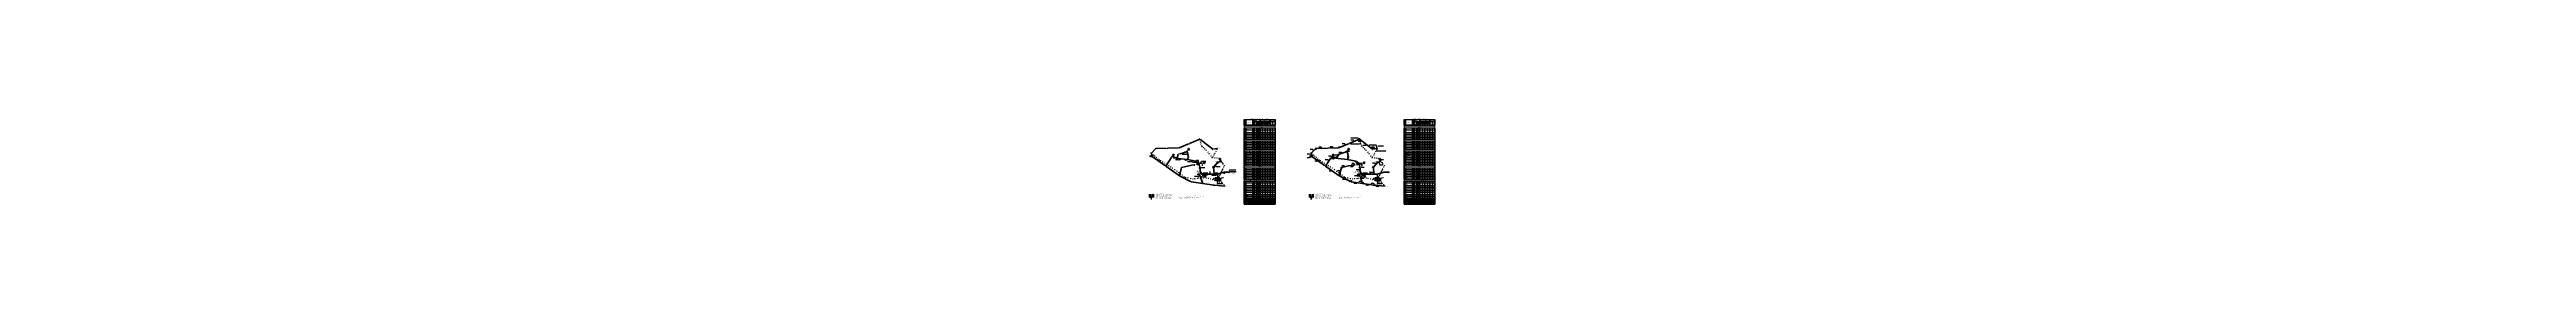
# Model space of a CAD drawing. Header units: millimetres. Extents: x 1085 to 5206480727, y 759 to 4926415281.
# Drawn here: x 5199032147 to 5206480727, y 4926158557 to 4926415281 of the extents above; entities outside this region: 1.
import ezdxf
from ezdxf import colors
from ezdxf.entities.mleader import LeaderData, LeaderLine
from ezdxf.math import Vec2, Vec3

# ---------------------------------------------------------------- set-up
doc = ezdxf.new("R2010")
doc.units = ezdxf.units.MM
for name, color, linetype, lineweight in [('!В1', 150, 'Continuous', 50), ('!В1_Метки', 150, 'Continuous', 9), ('!К1', 30, 'Continuous', 50), ('!К1_Метки', 30, 'Continuous', 9), ('Text blocks_Ном._пера__28', 7, 'Continuous', 13)]:
    doc.layers.add(name, color=color, linetype=linetype, lineweight=lineweight)
doc.layers.add('Выноски', color=7, linetype='Continuous')
doc.layers.add('ГП Таблица экспликации', color=7, linetype='Continuous')
doc.styles.add('GOST 2.304', font='GOST_0.TTF')
doc.styles.get("Standard").update_dxf_attribs({"font": 'GOST_0.TTF'})
doc.dimstyles.new('ISO-25', dxfattribs={"dimtxt": 2.5, "dimasz": 2.5, "dimexe": 1.25, "dimexo": 0.625, "dimtad": 1, "dimtxsty": 'Standard', "dimcen": 2.5, "dimadec": 0, "dimazin": 0, "dimtfac": 1, "dimtmove": 0, "dimatfit": 3, "dimfxl": 1, "dimarcsym": 0})
doc.dimstyles.new('STANDARD$0', dxfattribs={"dimscale": 100, "dimtxt": 2.5, "dimasz": 1, "dimexe": 0.5, "dimexo": 2, "dimgap": 1, "dimtad": 1, "dimdec": 0, "dimzin": 0, "dimdsep": 46, "dimtxsty": 'Standard', "dimblk1": 'OBLIQUE', "dimblk2": 'OBLIQUE', "dimsah": 1, "dimcen": 2, "dimadec": 0, "dimazin": 0, "dimtfac": 1, "dimtdec": 4, "dimtofl": 0, "dimtmove": 2, "dimatfit": 3, "dimldrblk": 'OBLIQUE', "dimfxl": 1, "dimtolj": 1, "dimtzin": 0, "dimarcsym": 0})

# ---------------------------------------------------------------- blocks, each defined once
blk = doc.blocks.new('_None')
blk = doc.blocks.new('*D2')
at = {"color": 0, "lineweight": -2, "transparency": 16777216}
blk.add_arc((5202564835.429103, 4926254680.025963), 3232.78573, 212.5987080257, 342.3946784465, dxfattribs=at)
at = {"color": 0, "transparency": 16777216}
for points in [[(5202561959.312851, 4926252871.362061), (5202562264.530632, 4926253005.351677), (5202561709.95289, 4926253854.010211)], [(5202567752.054, 4926253727.475641), (5202568081.544979, 4926253677.009751), (5202568068.197159, 4926254690.715633)]]:
    blk.add_solid(points, dxfattribs=at)
at = {"color": 0, "transparency": 16777216, "insert": (5202565803.432009, 4926252461.74884), "char_height": 1000, "attachment_point": 5, "rotation": 23.5753014639, "style": 'GOST 2.304'}
blk.add_mtext('165°', dxfattribs=at)
blk = doc.blocks.new('*D3')
at = {"color": 0, "lineweight": -2, "transparency": 16777216}
blk.add_arc((5202544325.183372, 4926249259.480458), 3112.185339, 33.2942055922, 161.7237165779, dxfattribs=at)
at = {"color": 0, "transparency": 16777216}
for points in [[(5202541534.591603, 4926250209.29812), (5202541205.390551, 4926250261.621901), (5202541213.019739, 4926249247.856852)], [(5202547078.743041, 4926251035.79796), (5202546774.344109, 4926250899.958345), (5202547334.062419, 4926250054.681355)]]:
    blk.add_solid(points, dxfattribs=at)
at = {"color": 0, "transparency": 16777216, "insert": (5202543812.300575, 4926253150.509402), "char_height": 1000, "attachment_point": 5, "rotation": 7.5089610847, "style": 'GOST 2.304'}
blk.add_mtext('165°', dxfattribs=at)
blk = doc.blocks.new('_Oblique')
at = {"color": 0, "linetype": 'ByBlock', "lineweight": -2}
blk.add_line((-0.5, -0.5), (0.5, 0.5), dxfattribs=at)
blk = doc.blocks.new('*D8')
at = {"color": 0, "lineweight": -2, "transparency": 16777216}
for p, q in [((5202486263.676676, 4926256695.324741), (5202484448.123173, 4926256695.324741)), ((5202486292.244357, 4926249046.468375), (5202484448.123173, 4926249046.468375)), ((5202484698.123173, 4926256695.324741), (5202484698.123173, 4926249046.468375))]:
    blk.add_line(p, q, dxfattribs=at)
at = {"color": 0, "lineweight": -2, "transparency": 16777216, "xscale": 750.0000000000001, "yscale": 750.0000000000001, "zscale": 750.0000000000001}
for p, rotation in [((5202484698.123173, 4926256695.324741), 90), ((5202484698.123173, 4926249046.468375), 270)]:
    blk.add_blockref('_Oblique', p, dxfattribs=dict(at, rotation=rotation))
at = {"color": 0, "transparency": 16777216, "insert": (5202483573.123172, 4926252870.896559), "char_height": 1250, "attachment_point": 5, "rotation": 90, "style": 'GOST 2.304'}
blk.add_mtext('\\A1;7649', dxfattribs=at)
blk = doc.blocks.new('*D9')
at = {"color": 0, "lineweight": -2, "transparency": 16777216}
for p, q in [((5202521085.178335, 4926249176.416357), (5202521436.04547, 4926249176.416357)), ((5202521150.97092, 4926255888.4911), (5202521436.04547, 4926255888.4911)), ((5202521686.04547, 4926255888.4911), (5202521686.04547, 4926249176.416357))]:
    blk.add_line(p, q, dxfattribs=at)
at = {"color": 0, "lineweight": -2, "transparency": 16777216, "xscale": 750.0000000000001, "yscale": 750.0000000000001, "zscale": 750.0000000000001}
for p, rotation in [((5202521686.04547, 4926255888.4911), 90), ((5202521686.04547, 4926249176.416357), 270)]:
    blk.add_blockref('_Oblique', p, dxfattribs=dict(at, rotation=rotation))
at = {"color": 0, "transparency": 16777216, "insert": (5202520561.045469, 4926252532.45373), "char_height": 1250, "attachment_point": 5, "rotation": 90, "style": 'GOST 2.304'}
blk.add_mtext('\\A1;6712', dxfattribs=at)
blk = doc.blocks.new('*D11')
at = {"color": 0, "lineweight": -2, "transparency": 16777216}
for p, q in [((5202486276.558846, 4926249045.899016), (5202484448.123173, 4926249045.899016)), ((5202486263.676676, 4926247546.361678), (5202484448.123173, 4926247546.361678)), ((5202484698.123173, 4926249045.899016), (5202484698.123173, 4926247546.361678))]:
    blk.add_line(p, q, dxfattribs=at)
at = {"color": 0, "lineweight": -2, "transparency": 16777216, "xscale": 750.0000000000001, "yscale": 750.0000000000001, "zscale": 750.0000000000001}
for p, rotation in [((5202484698.123173, 4926249045.899016), 90), ((5202484698.123173, 4926247546.361678), 270)]:
    blk.add_blockref('_Oblique', p, dxfattribs=dict(at, rotation=rotation))
at = {"color": 0, "transparency": 16777216, "insert": (5202483073.123172, 4926248296.130348), "char_height": 1250, "attachment_point": 5, "rotation": 90, "style": 'GOST 2.304'}
blk.add_mtext('\\A1;1500', dxfattribs=at)
blk = doc.blocks.new('*T12')
at = {"layer": 'ГП Таблица экспликации', "color": 0, "lineweight": -2, "transparency": 16777216}
blk.add_line((0, -3395), (92500, -3395), dxfattribs=at)
at = {"layer": 'ГП Таблица экспликации', "color": 0, "linetype": 'ByBlock', "lineweight": 70, "transparency": 16777216}
for p, q in [((0, -3395), (0, -20248)), ((0, -29248), (0, -183040)), ((4096, -3395), (4096, -20248)), ((4096, -29248), (4096, -61663)), ((4096, -66681), (4096, -91952)), ((25173, -3395), (25173, -20248)), ((25173, -29248), (25173, -61663)), ((25173, -66681), (25173, -91952)), ((30173, -3395), (30173, -20248)), ((30173, -29248), (30173, -61663)), ((30173, -66681), (30173, -91952)), ((37500, -8526), (37500, -20248)), ((37500, -14387), (77500, -14387)), ((37500, -29248), (37500, -61663)), ((37500, -66681), (37500, -91952)), ((42500, -14387), (42500, -20248)), ((42500, -29248), (42500, -61663)), ((42500, -66681), (42500, -91952)), ((47500, -3395), (47500, -20248)), ((47500, -8526), (92500, -8526)), ((47500, -29248), (47500, -61663)), ((47500, -66681), (47500, -91952)), ((55000, -14387), (55000, -20248)), ((55000, -29248), (55000, -61663)), ((55000, -66681), (55000, -91952)), ((62500, -8526), (62500, -20248)), ((62500, -29248), (62500, -61663)), ((62500, -66681), (62500, -91952)), ((70000, -14387), (70000, -20248)), ((70000, -29248), (70000, -61663)), ((70000, -66681), (70000, -91952)), ((77500, -3395), (77500, -20248)), ((77500, -29248), (77500, -61663)), ((77500, -66681), (77500, -91952)), ((85000, -8526), (85000, -20248)), ((85000, -29248), (85000, -61663)), ((85000, -66681), (85000, -91952)), ((92500, -3395), (92500, -20248)), ((92500, -29248), (92500, -183040)), ((4096, -96969), (4096, -142363)), ((4096, -147380), (4096, -183040)), ((25173, -96969), (25173, -142363)), ((25173, -147380), (25173, -183040)), ((30173, -96969), (30173, -142363)), ((30173, -147380), (30173, -183040)), ((37500, -96969), (37500, -142363)), ((37500, -147380), (37500, -183040)), ((42500, -96969), (42500, -142363)), ((42500, -147380), (42500, -183040)), ((47500, -96969), (47500, -142363)), ((47500, -147380), (47500, -183040)), ((55000, -96969), (55000, -142363)), ((55000, -147380), (55000, -183040)), ((62500, -96969), (62500, -142363)), ((62500, -147380), (62500, -183040)), ((70000, -96969), (70000, -142363)), ((70000, -147380), (70000, -183040)), ((77500, -96969), (77500, -142363)), ((77500, -147380), (77500, -183040)), ((85000, -96969), (85000, -142363)), ((85000, -147380), (85000, -183040)), ((0, -188058), (0, -257250)), ((4096, -188058), (4096, -257250)), ((25173, -188058), (25173, -257250)), ((30173, -188058), (30173, -257250)), ((37500, -188058), (37500, -257250)), ((42500, -188058), (42500, -257250)), ((47500, -188058), (47500, -257250)), ((55000, -188058), (55000, -257250)), ((62500, -188058), (62500, -257250)), ((70000, -188058), (70000, -257250)), ((77500, -188058), (77500, -257250)), ((85000, -188058), (85000, -257250)), ((92500, -188058), (92500, -257250))]:
    blk.add_line(p, q, dxfattribs=at)
at = {"layer": 'ГП Таблица экспликации', "color": 0, "lineweight": 70, "transparency": 16777216}
for p, q in [((0, -20248), (92500, -20248)), ((30173, -8526), (37500, -8526))]:
    blk.add_line(p, q, dxfattribs=at)
at = {"layer": 'ГП Таблица экспликации', "color": 0, "lineweight": 5, "transparency": 16777216}
for p, q in [((0, -20248), (0, -29248)), ((0, -24748), (92500, -24748)), ((0, -29248), (92500, -29248)), ((92500, -20248), (92500, -29248))]:
    blk.add_line(p, q, dxfattribs=at)
at = {"layer": 'ГП Таблица экспликации', "color": 0, "linetype": 'ByBlock', "lineweight": -2, "transparency": 16777216}
for p, q in [((0, -34266), (92500, -34266)), ((0, -41593), (92500, -41593)), ((0, -46610), (92500, -46610)), ((0, -51628), (92500, -51628)), ((0, -56646), (92500, -56646)), ((0, -61663), (92500, -61663)), ((0, -66681), (92500, -66681)), ((0, -71698), (92500, -71698)), ((37500, -8526), (47500, -8526)), ((0, -76716), (92500, -76716)), ((0, -81917), (92500, -81917)), ((0, -86934), (92500, -86934)), ((0, -91952), (92500, -91952)), ((0, -96969), (92500, -96969)), ((0, -101987), (92500, -101987)), ((0, -107005), (92500, -107005)), ((0, -112022), (92500, -112022)), ((0, -117040), (92500, -117040)), ((0, -122130), (92500, -122130)), ((0, -127147), (92500, -127147)), ((0, -132165), (92500, -132165)), ((0, -137345), (92500, -137345)), ((0, -142363), (92500, -142363)), ((0, -147380), (92500, -147380)), ((0, -152570), (92500, -152570)), ((0, -157588), (92500, -157588)), ((0, -162605), (92500, -162605)), ((0, -167815), (92500, -167815)), ((0, -173005), (92500, -173005)), ((0, -178023), (92500, -178023)), ((0, -183040), (92500, -183040)), ((0, -183040), (0, -188058)), ((0, -188058), (92500, -188058)), ((0, -193075), (92500, -193075)), ((0, -200369), (92500, -200369)), ((0, -205386), (92500, -205386)), ((0, -210476), (92500, -210476)), ((0, -215494), (92500, -215494)), ((0, -220512), (92500, -220512)), ((92500, -183040), (92500, -188058)), ((0, -227847), (92500, -227847)), ((0, -233049), (92500, -233049)), ((0, -238250), (92500, -238250)), ((0, -241417), (92500, -241417)), ((0, -244584), (92500, -244584)), ((0, -247750), (92500, -247750)), ((0, -250917), (92500, -250917)), ((0, -254084), (92500, -254084)), ((0, -257250), (92500, -257250))]:
    blk.add_line(p, q, dxfattribs=at)
at = {"layer": 'ГП Таблица экспликации', "color": 0, "transparency": 16777216, "char_height": 1250, "attachment_point": 5, "rotation": 90}
for s, insert, width in [('Номер на плане', (2048, -11822), 15353.86), ('Этажность', (27673, -11822), 15353.86), ('зданий (сооруж.)', (33837, -14387), 10222.1)]:
    blk.add_mtext(s, dxfattribs=dict(at, insert=insert, width=width))
at = {"layer": 'ГП Таблица экспликации', "color": 0, "transparency": 16777216, "char_height": 1250}
for s, insert, width, attachment_point in [('4', (2048, -49119), 2596, 5), ('3', (2048, -44102), 2596, 5), ('7', (2048, -69190), 2596, 5), ('5', (2048, -54137), 2596, 5), ('2', (2048, -37929), 2596, 5), ('8', (2048, -74207), 2596, 5), ('6', (2048, -59154), 2596, 5), ('1', (2048, -31757), 2596, 5), ('Дом привидений "Приключение в пещере готов"', (4846, -37929), 19577.2, 4), ('Древняя шахта', (4846, -49119), 19577.2, 4), ('Тотем', (4846, -31757), 19577.2, 4), ('Ферма', (4846, -44102), 19577.2, 4), ('Искушение Артемиды', (4846, -69190), 19577.2, 4), ('Колесо храбрости', (4846, -54137), 19577.2, 4), ('Купол испытаний', (4846, -59154), 19577.2, 4), ('Карусель Олимпия', (4846, -74207), 19577.2, 4), ('Наименование и обозначение', (14635, -11822), 19577.2, 5), ('ВЕДОМОСТЬ  ЖИЛЫХ  И  ОБЩЕСТВЕННЫХ  ЗДАНИЙ  И  СООРУЖЕНИЙ', (46250, -1697), 91000, 5), ('1', (33837, -31757), 5826.8, 5), ('1', (33837, -37929), 5826.8, 5), ('1', (33837, -44102), 5826.8, 5), ('1', (33837, -49119), 5826.8, 5), ('1', (33837, -54137), 5826.8, 5), ('1', (33837, -59154), 5826.8, 5), ('1', (33837, -69190), 5826.8, 5), ('1', (33837, -74207), 5826.8, 5), ('Количество', (38837, -5960), 15826.8, 5), ('Развлекательные сооружения:  ', (46250, -22498), 91000, 5), ('здания', (40000, -17318), 3500, 5), ('Квартир ', (42500, -11457), 8500, 5), ('01 Древняя деревня', (46250, -26998), 91000, 5), ('02 Акрополис', (46250, -64172), 91000, 5), ('всего', (45000, -17318), 3500, 5), ('здания', (51250, -17318), 6000, 5), ('застройки', (55000, -11457), 13500, 5), ('всего', (58750, -17318), 6000, 5), ('Площадь м²', (62500, -5960), 28500, 5), ('общая нормируемая', (70000, -11457), 13500, 5), ('здания', (66250, -17318), 6000, 5), ('всего', (73750, -17318), 6000, 5), ('здания', (81250, -14387), 6000, 5), ('Строительный объем, м³', (85000, -5960), 13500, 5), ('Всего', (88750, -14387), 6000, 5), ('20', (2048, -139854), 2596, 5), ('18', (2048, -129656), 2596, 5), ('14', (2048, -109513), 2596, 5), ('19', (2048, -134755), 2596, 5), ('15', (2048, -114531), 2596, 5), ('16', (2048, -119585), 2596, 5), ('13', (2048, -104496), 2596, 5), ('17', (2048, -124639), 2596, 5), ('10', (2048, -84426), 2596, 5), ('12', (2048, -99478), 2596, 5), ('11', (2048, -89443), 2596, 5), ('9', (2048, -79316), 2596, 5), ('Дремлющее чудовище Кары-Дага ', (4846, -149975), 19577.2, 4), ('Лунный танцор', (4846, -99478), 19577.2, 4), ('Ярмарка "Агоры"', (4846, -84426), 19577.2, 4), ('Танец Московская кадриль', (4846, -134755), 19577.2, 4), ('Осада башни', (4846, -114531), 19577.2, 4), ('Академия вождения Августа', (4846, -79316), 19577.2, 4), ('Скифский театр', (4846, -124639), 19577.2, 4), ('Вращающееся копьё', (4846, -104496), 19577.2, 4), ('Бобслей', (4846, -89443), 19577.2, 4), ('Пещера скелетов', (4846, -109513), 19577.2, 4), ('Пиратская детская площадка', (4846, -119585), 19577.2, 4), ('Полет в лесу', (4846, -129656), 19577.2, 4), ('Поиск кладов', (4846, -139854), 19577.2, 4), ('1', (33837, -79316), 5826.8, 5), ('1', (33837, -84426), 5826.8, 5), ('1', (33837, -89443), 5826.8, 5), ('1', (33837, -99478), 5826.8, 5), ('1', (33837, -104496), 5826.8, 5), ('1', (33837, -109513), 5826.8, 5), ('1', (33837, -114531), 5826.8, 5), ('1', (33837, -119585), 5826.8, 5), ('1', (33837, -124639), 5826.8, 5), ('1', (33837, -129656), 5826.8, 5), ('1', (33837, -134755), 5826.8, 5), ('1', (33837, -139854), 5826.8, 5), ('04 Легенда гор', (46250, -144872), 91000, 5), ('03 Скифия', (46250, -94461), 91000, 5), ('28', (2048, -190566), 2596, 5), ('24', (2048, -165210), 2596, 5), ('29', (2048, -196722), 2596, 5), ('25', (2048, -170410), 2596, 5), ('26', (2048, -175514), 2596, 5), ('33', (2048, -218003), 2596, 5), ('30', (2048, -202878), 2596, 5), ('23', (2048, -160096), 2596, 5), ('32', (2048, -212985), 2596, 5), ('27', (2048, -180531), 2596, 5), ('22', (2048, -155079), 2596, 5), ('31', (2048, -207931), 2596, 5), ('21', (2048, -149975), 2596, 5), ('Волшебная детская Деревенская площадка', (4846, -165210), 19577.2, 4), ('Приключение на Вершине Деревьев', (4846, -170410), 19577.2, 4), ('Помещение для хранения уборочного и технического инвентаря', (4846, -196722), 19577.2, 4), ('Трансформаторная подстанция', (4846, -207931), 19577.2, 4), ('Отчистные сооружения', (4846, -212985), 19577.2, 4), ('Администрация', (4846, -190566), 19577.2, 4), ('Автобусная остановка', (4846, -218003), 19577.2, 4), ('Бельведер (Наблюдательная вышка)', (4846, -224179), 19577.2, 4), ('Волшебный оркестр', (4846, -160096), 19577.2, 4), ('Поющий Уотерс', (4846, -155079), 19577.2, 4), ('Горка Тюбинг', (4846, -175514), 19577.2, 4), ('Полет в лесу', (4846, -180531), 19577.2, 4), ('Касса', (4846, -202878), 19577.2, 4), ('Здания и сооружения для руководства и обслуживающего персонала посетителей', (46250, -185549), 91000, 5), ('2', (27673, -190566), 3500, 5), ('2', (33837, -202878), 5826.8, 5), ('2', (33837, -218003), 5826.8, 5), ('1', (33837, -149975), 5826.8, 5), ('1', (33837, -155079), 5826.8, 5), ('1', (33837, -160096), 5826.8, 5), ('1', (33837, -165210), 5826.8, 5), ('1', (33837, -170410), 5826.8, 5), ('1', (33837, -175514), 5826.8, 5), ('1', (33837, -180531), 5826.8, 5), ('1', (33837, -190566), 5826.8, 5), ('1', (33837, -196722), 5826.8, 5), ('1', (33837, -207931), 5826.8, 5), ('1', (33837, -212985), 5826.8, 5), ('38', (2048, -243000), 2596, 5), ('34', (2048, -224179), 2596, 5), ('39', (2048, -246167), 2596, 5), ('40', (2048, -249334), 2596, 5), ('42', (2048, -255667), 2596, 5), ('35', (2048, -230448), 2596, 5), ('36', (2048, -235649), 2596, 5), ('37', (2048, -239834), 2596, 5), ('41', (2048, -252500), 2596, 5), ('Станция канатной дороги', (4846, -230448), 19577.2, 4), ('Резервная позиция', (4846, -239834), 19577.2, 4), ('Резервная позиция', (4846, -243000), 19577.2, 4), ('Резервная позиция', (4846, -246167), 19577.2, 4), ('Резервная позиция', (4846, -249334), 19577.2, 4), ('Резервная позиция', (4846, -252500), 19577.2, 4), ('Резервная позиция', (4846, -255667), 19577.2, 4), ('Еда и напитки', (4846, -235649), 19577.2, 4), ('2', (33837, -224179), 5826.8, 5), ('6', (33837, -235649), 5826.8, 5), ('1', (33837, -230448), 5826.8, 5)]:
    blk.add_mtext(s, dxfattribs=dict(at, insert=insert, width=width, attachment_point=attachment_point))
blk = doc.blocks.new('*D13')
at = {"color": 0, "lineweight": -2, "transparency": 16777216}
for p, q in [((5202538152.690813, 4926237433.917212), (5202538152.690813, 4926238786.825812)), ((5202538152.690813, 4926238536.825812), (5202544152.690813, 4926238536.825812)), ((5202544152.690813, 4926237433.917212), (5202544152.690813, 4926238786.825812))]:
    blk.add_line(p, q, dxfattribs=at)
at = {"color": 0, "lineweight": -2, "transparency": 16777216, "xscale": 750.0000000000001, "yscale": 750.0000000000001, "zscale": 750.0000000000001, "rotation": 180}
blk.add_blockref('_Oblique', (5202538152.690813, 4926238536.825812), dxfattribs=at)
at = {"color": 0, "lineweight": -2, "transparency": 16777216, "xscale": 750.0000000000001, "yscale": 750.0000000000001, "zscale": 750.0000000000001}
blk.add_blockref('_Oblique', (5202544152.690813, 4926238536.825812), dxfattribs=at)
at = {"color": 0, "transparency": 16777216, "insert": (5202541152.690813, 4926239661.825812), "char_height": 1250, "attachment_point": 5, "style": 'GOST 2.304'}
blk.add_mtext('\\A1;6000', dxfattribs=at)
blk = doc.blocks.new('*D14')
at = {"color": 0, "lineweight": -2, "transparency": 16777216}
for p, q in [((5202544152.690813, 4926237433.917212), (5202544152.690813, 4926238786.825812)), ((5202544152.690813, 4926238536.825812), (5202550152.690813, 4926238536.825812)), ((5202550152.690813, 4926237433.917212), (5202550152.690813, 4926238786.825812))]:
    blk.add_line(p, q, dxfattribs=at)
at = {"color": 0, "lineweight": -2, "transparency": 16777216, "xscale": 750.0000000000001, "yscale": 750.0000000000001, "zscale": 750.0000000000001, "rotation": 180}
blk.add_blockref('_Oblique', (5202544152.690813, 4926238536.825812), dxfattribs=at)
at = {"color": 0, "lineweight": -2, "transparency": 16777216, "xscale": 750.0000000000001, "yscale": 750.0000000000001, "zscale": 750.0000000000001}
blk.add_blockref('_Oblique', (5202550152.690813, 4926238536.825812), dxfattribs=at)
at = {"color": 0, "transparency": 16777216, "insert": (5202547152.690813, 4926239661.825812), "char_height": 1250, "attachment_point": 5, "style": 'GOST 2.304'}
blk.add_mtext('\\A1;6000', dxfattribs=at)
blk = doc.blocks.new('*D15')
at = {"color": 0, "lineweight": -2, "transparency": 16777216}
for p, q in [((5202551152.690813, 4926230433.917212), (5202553668.004781, 4926230433.917212)), ((5202551157.015371, 4926236433.917212), (5202553668.004781, 4926236433.917212)), ((5202553418.004781, 4926236433.917212), (5202553418.004781, 4926230433.917212))]:
    blk.add_line(p, q, dxfattribs=at)
at = {"color": 0, "lineweight": -2, "transparency": 16777216, "xscale": 750.0000000000001, "yscale": 750.0000000000001, "zscale": 750.0000000000001}
for p, rotation in [((5202553418.004781, 4926236433.917212), 90), ((5202553418.004781, 4926230433.917212), 270)]:
    blk.add_blockref('_Oblique', p, dxfattribs=dict(at, rotation=rotation))
at = {"color": 0, "transparency": 16777216, "insert": (5202552293.00478, 4926233433.917213), "char_height": 1250, "attachment_point": 5, "rotation": 90, "style": 'GOST 2.304'}
blk.add_mtext('\\A1;6000', dxfattribs=at)
blk = doc.blocks.new('*D16')
at = {"color": 0, "lineweight": -2, "transparency": 16777216}
for p, q in [((5202550137.824421, 4926236348.686054), (5202561750.625611, 4926238739.217272)), ((5202550327.198162, 4926235428.740065), (5202550188.230781, 4926236103.820379)), ((5202561939.999352, 4926237819.271282), (5202561801.031971, 4926238494.351597))]:
    blk.add_line(p, q, dxfattribs=at)
at = {"color": 0, "lineweight": -2, "transparency": 16777216, "xscale": 750.0000000000001, "yscale": 750.0000000000001, "zscale": 750.0000000000001}
for p, rotation in [((5202550137.824421, 4926236348.686054), 191.632026514625), ((5202561750.625611, 4926238739.217272), 11.63202651462501)]:
    blk.add_blockref('_Oblique', p, dxfattribs=dict(at, rotation=rotation))
at = {"color": 0, "transparency": 16777216, "insert": (5202555717.396396, 4926238645.8472), "char_height": 1250, "attachment_point": 5, "rotation": 11.6320265146, "style": 'GOST 2.304'}
blk.add_mtext('\\A1;11856', dxfattribs=at)
blk = doc.blocks.new('*D17')
at = {"color": 0, "lineweight": -2, "transparency": 16777216}
for p, q in [((5202543325.183372, 4926249259.480458), (5202543902.690813, 4926249259.480458)), ((5202543325.183372, 4926236433.917212), (5202543902.690813, 4926236433.917212)), ((5202544152.690813, 4926249259.480458), (5202544152.690813, 4926236433.917212))]:
    blk.add_line(p, q, dxfattribs=at)
at = {"color": 0, "lineweight": -2, "transparency": 16777216, "xscale": 750.0000000000001, "yscale": 750.0000000000001, "zscale": 750.0000000000001}
for p, rotation in [((5202544152.690813, 4926249259.480458), 90), ((5202544152.690813, 4926236433.917212), 270)]:
    blk.add_blockref('_Oblique', p, dxfattribs=dict(at, rotation=rotation))
at = {"color": 0, "transparency": 16777216, "insert": (5202543027.690812, 4926242846.698836), "char_height": 1250, "attachment_point": 5, "rotation": 90, "style": 'GOST 2.304'}
blk.add_mtext('\\A1;12826', dxfattribs=at)
blk = doc.blocks.new('*D837')
at = {"color": 0, "lineweight": -2, "transparency": 16777216}
blk.add_arc((5202492472.257026, 4926254448.413124), 2502.087295, 348.6594904295, 66.5941194577, dxfattribs=at)
at = {"color": 0, "transparency": 16777216}
for points in [[(5202493431.884722, 4926256581.515704), (5202493500.498064, 4926256907.710922), (5202492487.605739, 4926256950.453341)], [(5202495079.060678, 4926253891.636682), (5202494771.925831, 4926254021.171606), (5202494536.88848, 4926253034.999602)]]:
    blk.add_solid(points, dxfattribs=at)
at = {"color": 0, "transparency": 16777216, "insert": (5202495408.937406, 4926255985.422325), "char_height": 1000, "attachment_point": 5, "rotation": 297.6268049436, "style": 'GOST 2.304'}
blk.add_mtext('124°', dxfattribs=at)
blk = doc.blocks.new('*D838')
at = {"color": 0, "lineweight": -2, "transparency": 16777216}
blk.add_arc((5202492545.374805, 4926266367.564797), 1862.040557, 135.9160784819, 238.4957791811, dxfattribs=at)
at = {"color": 0, "transparency": 16777216}
for points in [[(5202491123.643293, 4926267806.848307), (5202491292.01857, 4926267519.166404), (5202492070.876639, 4926268168.133187)], [(5202491618.082104, 4926264940.253914), (5202491526.606561, 4926264619.7179), (5202492533.952373, 4926264505.559276)]]:
    blk.add_solid(points, dxfattribs=at)
at = {"color": 0, "transparency": 16777216, "insert": (5202491504.123807, 4926266235.914739), "char_height": 1000, "attachment_point": 5, "rotation": 277.2059288313, "style": 'GOST 2.304'}
blk.add_mtext('165°', dxfattribs=at)
blk = doc.blocks.new('*D839')
at = {"color": 0, "lineweight": -2, "transparency": 16777216}
blk.add_arc((5202488368.008778, 4926282219.329365), 2728.958433, 166.7584313644, 263.6485785473, dxfattribs=at)
at = {"color": 0, "transparency": 16777216}
for points in [[(5202485559.110713, 4926282911.671552), (5202485864.099744, 4926282777.162064), (5202486115.133692, 4926283759.383901)], [(5202488053.890503, 4926279673.338894), (5202488078.337791, 4926279340.903275), (5202489063.421006, 4926279580.46295)]]:
    blk.add_solid(points, dxfattribs=at)
at = {"color": 0, "transparency": 16777216, "insert": (5202486802.052128, 4926281114.524996), "char_height": 1000, "attachment_point": 5, "rotation": 305.2035049564, "style": 'GOST 2.304'}
blk.add_mtext('139°', dxfattribs=at)
blk = doc.blocks.new('*D840')
at = {"color": 0, "lineweight": -2, "transparency": 16777216}
blk.add_arc((5202479347.13271, 4926288385.956703), 2672.577661, 190.991284512, 304.078208084, dxfattribs=at)
at = {"color": 0, "transparency": 16777216}
for points in [[(5202476556.914724, 4926287875.797271), (5202476890.245849, 4926287877.010565), (5202476719.940409, 4926288876.397293)], [(5202480727.077381, 4926286290.468236), (5202480962.206896, 4926286054.194618), (5202481553.462992, 4926286877.719971)]]:
    blk.add_solid(points, dxfattribs=at)
at = {"color": 0, "transparency": 16777216, "insert": (5202478636.354092, 4926286667.037664), "char_height": 1000, "attachment_point": 5, "rotation": 337.5347462987, "style": 'GOST 2.304'}
blk.add_mtext('156°', dxfattribs=at)
blk = doc.blocks.new('*D841')
at = {"color": 0, "lineweight": -2, "transparency": 16777216}
blk.add_arc((5202457469.110199, 4926300753.555458), 2618.244747, 127.7165187121, 225.6775615054, dxfattribs=at)
at = {"color": 0, "transparency": 16777216}
for points in [[(5202455731.290177, 4926299019.693172), (5202455548.218493, 4926298741.132821), (5202456475.43539, 4926298331.197944)], [(5202455792.480182, 4926302973.596359), (5202455942.29091, 4926302675.824874), (5202456760.7, 4926303274.142799)]]:
    blk.add_solid(points, dxfattribs=at)
at = {"color": 0, "transparency": 16777216, "insert": (5202454044.064462, 4926300951.219879), "char_height": 1000, "attachment_point": 5, "rotation": 86.6970401105, "style": 'GOST 2.304'}
blk.add_mtext('142°', dxfattribs=at)
blk = doc.blocks.new('*D842')
at = {"color": 0, "lineweight": -2, "transparency": 16777216}
blk.add_arc((5202412888.740621, 4926297898.237766), 2505.118034, 16.104311354, 79.7588281015, dxfattribs=at)
at = {"color": 0, "transparency": 16777216}
for points in [[(5202413337.829859, 4926300196.818914), (5202413330.430888, 4926300530.070122), (5202412334.376755, 4926300341.247603)], [(5202415461.68538, 4926298606.465918), (5202415129.421673, 4926298579.78371), (5202415375.600146, 4926297596.333693)]]:
    blk.add_solid(points, dxfattribs=at)
at = {"color": 0, "transparency": 16777216, "insert": (5202415111.603399, 4926300361.055358), "char_height": 1000, "attachment_point": 5, "rotation": 317.9315697247, "style": 'GOST 2.304'}
blk.add_mtext('110°', dxfattribs=at)
blk = doc.blocks.new('*D843')
at = {"color": 0, "lineweight": -2, "transparency": 16777216}
blk.add_arc((5202411594.941998, 4926303599.840927), 2333.587223, 185.2387731166, 258.0404447191, dxfattribs=at)
at = {"color": 0, "transparency": 16777216}
for points in [[(5202409105.725957, 4926303407.46616), (5202409436.479136, 4926303366.072365), (5202409395.283936, 4926304379.028796)], [(5202411110.17283, 4926301483.56861), (5202411112.573812, 4926301150.243925), (5202412111.34738, 4926301324.109219)]]:
    blk.add_solid(points, dxfattribs=at)
at = {"color": 0, "transparency": 16777216, "insert": (5202410458.174292, 4926302589.165152), "char_height": 1000, "attachment_point": 5, "rotation": 311.6396089061, "style": 'GOST 2.304'}
blk.add_mtext('122°', dxfattribs=at)
blk = doc.blocks.new('*D844')
at = {"color": 0, "lineweight": -2, "transparency": 16777216}
blk.add_arc((5202532683.11525, 4926269588.633365), 2691.615707, 295.5511670289, 29.0924074411, dxfattribs=at)
at = {"color": 0, "transparency": 16777216}
for points in [[(5202533886.757297, 4926266999.153131), (5202533801.35223, 4926267321.359718), (5202532877.434998, 4926266904.041224)], [(5202534907.096703, 4926270790.669228), (5202535163.198767, 4926271004.03006), (5202534395.065241, 4926271665.655833)]]:
    blk.add_solid(points, dxfattribs=at)
at = {"color": 0, "transparency": 16777216, "insert": (5202534473.49352, 4926269018.000831), "char_height": 1000, "attachment_point": 5, "rotation": 72.3217872359, "style": 'GOST 2.304'}
blk.add_mtext('136°', dxfattribs=at)
blk = doc.blocks.new('*D845')
at = {"color": 0, "lineweight": -2, "transparency": 16777216}
blk.add_arc((5202544630.512403, 4926284083.806979), 2316.149156, 255.4373341102, 350.0498337547, dxfattribs=at)
at = {"color": 0, "transparency": 16777216}
for points in [[(5202543972.40107, 4926281693.606228), (5202544123.884475, 4926281990.530273), (5202543157.370633, 4926282296.518463)], [(5202546745.317095, 4926283676.27742), (5202547078.328907, 4926283690.914474), (5202546867.91184, 4926284682.631387)]]:
    blk.add_solid(points, dxfattribs=at)
at = {"color": 0, "transparency": 16777216, "insert": (5202545443.80659, 4926282819.088297), "char_height": 1000, "attachment_point": 5, "rotation": 32.7435839342, "style": 'GOST 2.304'}
blk.add_mtext('144°', dxfattribs=at)
blk = doc.blocks.new('*D867')
at = {"color": 0, "lineweight": -2, "transparency": 16777216}
for p, q in [((5202967006.08875, 4926256695.324741), (5202965190.535247, 4926256695.324741)), ((5202967034.656431, 4926249046.468375), (5202965190.535247, 4926249046.468375)), ((5202965440.535247, 4926256695.324741), (5202965440.535247, 4926249046.468375))]:
    blk.add_line(p, q, dxfattribs=at)
at = {"color": 0, "lineweight": -2, "transparency": 16777216, "xscale": 750.0000000000001, "yscale": 750.0000000000001, "zscale": 750.0000000000001}
for p, rotation in [((5202965440.535247, 4926256695.324741), 90), ((5202965440.535247, 4926249046.468375), 270)]:
    blk.add_blockref('_Oblique', p, dxfattribs=dict(at, rotation=rotation))
at = {"color": 0, "transparency": 16777216, "insert": (5202964315.535246, 4926252870.896559), "char_height": 1250, "attachment_point": 5, "rotation": 90, "style": 'GOST 2.304'}
blk.add_mtext('\\A1;7649', dxfattribs=at)
blk = doc.blocks.new('*D868')
at = {"color": 0, "lineweight": -2, "transparency": 16777216}
for p, q in [((5203001827.590409, 4926249176.416357), (5203002178.457544, 4926249176.416357)), ((5203001893.382994, 4926255888.4911), (5203002178.457544, 4926255888.4911)), ((5203002428.457544, 4926255888.4911), (5203002428.457544, 4926249176.416357))]:
    blk.add_line(p, q, dxfattribs=at)
at = {"color": 0, "lineweight": -2, "transparency": 16777216, "xscale": 750.0000000000001, "yscale": 750.0000000000001, "zscale": 750.0000000000001}
for p, rotation in [((5203002428.457544, 4926255888.4911), 90), ((5203002428.457544, 4926249176.416357), 270)]:
    blk.add_blockref('_Oblique', p, dxfattribs=dict(at, rotation=rotation))
at = {"color": 0, "transparency": 16777216, "insert": (5203001303.457543, 4926252532.45373), "char_height": 1250, "attachment_point": 5, "rotation": 90, "style": 'GOST 2.304'}
blk.add_mtext('\\A1;6712', dxfattribs=at)
blk = doc.blocks.new('*D850')
at = {"color": 0, "lineweight": -2, "transparency": 16777216}
for p, q in [((5202967018.970921, 4926249045.899016), (5202965190.535247, 4926249045.899016)), ((5202967006.08875, 4926247546.361678), (5202965190.535247, 4926247546.361678)), ((5202965440.535247, 4926249045.899016), (5202965440.535247, 4926247546.361678))]:
    blk.add_line(p, q, dxfattribs=at)
at = {"color": 0, "lineweight": -2, "transparency": 16777216, "xscale": 750.0000000000001, "yscale": 750.0000000000001, "zscale": 750.0000000000001}
for p, rotation in [((5202965440.535247, 4926249045.899016), 90), ((5202965440.535247, 4926247546.361678), 270)]:
    blk.add_blockref('_Oblique', p, dxfattribs=dict(at, rotation=rotation))
at = {"color": 0, "transparency": 16777216, "insert": (5202963815.535246, 4926248296.130348), "char_height": 1250, "attachment_point": 5, "rotation": 90, "style": 'GOST 2.304'}
blk.add_mtext('\\A1;1500', dxfattribs=at)
blk = doc.blocks.new('*T851')
at = {"layer": 'ГП Таблица экспликации', "color": 0, "lineweight": -2, "transparency": 16777216}
blk.add_line((0, -3395), (92500, -3395), dxfattribs=at)
at = {"layer": 'ГП Таблица экспликации', "color": 0, "linetype": 'ByBlock', "lineweight": 70, "transparency": 16777216}
for p, q in [((0, -3395), (0, -20248)), ((0, -29248), (0, -183040)), ((4096, -3395), (4096, -20248)), ((4096, -29248), (4096, -61663)), ((4096, -66681), (4096, -91952)), ((25173, -3395), (25173, -20248)), ((25173, -29248), (25173, -61663)), ((25173, -66681), (25173, -91952)), ((30173, -3395), (30173, -20248)), ((30173, -29248), (30173, -61663)), ((30173, -66681), (30173, -91952)), ((37500, -8526), (37500, -20248)), ((37500, -14387), (77500, -14387)), ((37500, -29248), (37500, -61663)), ((37500, -66681), (37500, -91952)), ((42500, -14387), (42500, -20248)), ((42500, -29248), (42500, -61663)), ((42500, -66681), (42500, -91952)), ((47500, -3395), (47500, -20248)), ((47500, -8526), (92500, -8526)), ((47500, -29248), (47500, -61663)), ((47500, -66681), (47500, -91952)), ((55000, -14387), (55000, -20248)), ((55000, -29248), (55000, -61663)), ((55000, -66681), (55000, -91952)), ((62500, -8526), (62500, -20248)), ((62500, -29248), (62500, -61663)), ((62500, -66681), (62500, -91952)), ((70000, -14387), (70000, -20248)), ((70000, -29248), (70000, -61663)), ((70000, -66681), (70000, -91952)), ((77500, -3395), (77500, -20248)), ((77500, -29248), (77500, -61663)), ((77500, -66681), (77500, -91952)), ((85000, -8526), (85000, -20248)), ((85000, -29248), (85000, -61663)), ((85000, -66681), (85000, -91952)), ((92500, -3395), (92500, -20248)), ((92500, -29248), (92500, -183040)), ((4096, -96969), (4096, -142363)), ((4096, -147380), (4096, -183040)), ((25173, -96969), (25173, -142363)), ((25173, -147380), (25173, -183040)), ((30173, -96969), (30173, -142363)), ((30173, -147380), (30173, -183040)), ((37500, -96969), (37500, -142363)), ((37500, -147380), (37500, -183040)), ((42500, -96969), (42500, -142363)), ((42500, -147380), (42500, -183040)), ((47500, -96969), (47500, -142363)), ((47500, -147380), (47500, -183040)), ((55000, -96969), (55000, -142363)), ((55000, -147380), (55000, -183040)), ((62500, -96969), (62500, -142363)), ((62500, -147380), (62500, -183040)), ((70000, -96969), (70000, -142363)), ((70000, -147380), (70000, -183040)), ((77500, -96969), (77500, -142363)), ((77500, -147380), (77500, -183040)), ((85000, -96969), (85000, -142363)), ((85000, -147380), (85000, -183040)), ((0, -188058), (0, -257250)), ((4096, -188058), (4096, -257250)), ((25173, -188058), (25173, -257250)), ((30173, -188058), (30173, -257250)), ((37500, -188058), (37500, -257250)), ((42500, -188058), (42500, -257250)), ((47500, -188058), (47500, -257250)), ((55000, -188058), (55000, -257250)), ((62500, -188058), (62500, -257250)), ((70000, -188058), (70000, -257250)), ((77500, -188058), (77500, -257250)), ((85000, -188058), (85000, -257250)), ((92500, -188058), (92500, -257250))]:
    blk.add_line(p, q, dxfattribs=at)
at = {"layer": 'ГП Таблица экспликации', "color": 0, "lineweight": 70, "transparency": 16777216}
for p, q in [((0, -20248), (92500, -20248)), ((30173, -8526), (37500, -8526))]:
    blk.add_line(p, q, dxfattribs=at)
at = {"layer": 'ГП Таблица экспликации', "color": 0, "lineweight": 5, "transparency": 16777216}
for p, q in [((0, -20248), (0, -29248)), ((0, -24748), (92500, -24748)), ((0, -29248), (92500, -29248)), ((92500, -20248), (92500, -29248))]:
    blk.add_line(p, q, dxfattribs=at)
at = {"layer": 'ГП Таблица экспликации', "color": 0, "linetype": 'ByBlock', "lineweight": -2, "transparency": 16777216}
for p, q in [((0, -34266), (92500, -34266)), ((0, -41593), (92500, -41593)), ((0, -46610), (92500, -46610)), ((0, -51628), (92500, -51628)), ((0, -56646), (92500, -56646)), ((0, -61663), (92500, -61663)), ((0, -66681), (92500, -66681)), ((0, -71698), (92500, -71698)), ((37500, -8526), (47500, -8526)), ((0, -76716), (92500, -76716)), ((0, -81917), (92500, -81917)), ((0, -86934), (92500, -86934)), ((0, -91952), (92500, -91952)), ((0, -96969), (92500, -96969)), ((0, -101987), (92500, -101987)), ((0, -107005), (92500, -107005)), ((0, -112022), (92500, -112022)), ((0, -117040), (92500, -117040)), ((0, -122130), (92500, -122130)), ((0, -127147), (92500, -127147)), ((0, -132165), (92500, -132165)), ((0, -137345), (92500, -137345)), ((0, -142363), (92500, -142363)), ((0, -147380), (92500, -147380)), ((0, -152570), (92500, -152570)), ((0, -157588), (92500, -157588)), ((0, -162605), (92500, -162605)), ((0, -167815), (92500, -167815)), ((0, -173005), (92500, -173005)), ((0, -178023), (92500, -178023)), ((0, -183040), (92500, -183040)), ((0, -183040), (0, -188058)), ((0, -188058), (92500, -188058)), ((0, -193075), (92500, -193075)), ((0, -200369), (92500, -200369)), ((0, -205386), (92500, -205386)), ((0, -210476), (92500, -210476)), ((0, -215494), (92500, -215494)), ((0, -220512), (92500, -220512)), ((92500, -183040), (92500, -188058)), ((0, -227847), (92500, -227847)), ((0, -233049), (92500, -233049)), ((0, -238250), (92500, -238250)), ((0, -241417), (92500, -241417)), ((0, -244584), (92500, -244584)), ((0, -247750), (92500, -247750)), ((0, -250917), (92500, -250917)), ((0, -254084), (92500, -254084)), ((0, -257250), (92500, -257250))]:
    blk.add_line(p, q, dxfattribs=at)
at = {"layer": 'ГП Таблица экспликации', "color": 0, "transparency": 16777216, "char_height": 1250, "attachment_point": 5, "rotation": 90}
for s, insert, width in [('Номер на плане', (2048, -11822), 15353.86), ('Этажность', (27673, -11822), 15353.86), ('зданий (сооруж.)', (33837, -14387), 10222.1)]:
    blk.add_mtext(s, dxfattribs=dict(at, insert=insert, width=width))
at = {"layer": 'ГП Таблица экспликации', "color": 0, "transparency": 16777216, "char_height": 1250}
for s, insert, width, attachment_point in [('4', (2048, -49119), 2596, 5), ('3', (2048, -44102), 2596, 5), ('7', (2048, -69190), 2596, 5), ('5', (2048, -54137), 2596, 5), ('2', (2048, -37929), 2596, 5), ('8', (2048, -74207), 2596, 5), ('6', (2048, -59154), 2596, 5), ('1', (2048, -31757), 2596, 5), ('Дом привидений "Приключение в пещере готов"', (4846, -37929), 19577.2, 4), ('Древняя шахта', (4846, -49119), 19577.2, 4), ('Тотем', (4846, -31757), 19577.2, 4), ('Ферма', (4846, -44102), 19577.2, 4), ('Искушение Артемиды', (4846, -69190), 19577.2, 4), ('Колесо храбрости', (4846, -54137), 19577.2, 4), ('Купол испытаний', (4846, -59154), 19577.2, 4), ('Карусель Олимпия', (4846, -74207), 19577.2, 4), ('Наименование и обозначение', (14635, -11822), 19577.2, 5), ('ВЕДОМОСТЬ  ЖИЛЫХ  И  ОБЩЕСТВЕННЫХ  ЗДАНИЙ  И  СООРУЖЕНИЙ', (46250, -1697), 91000, 5), ('1', (33837, -31757), 5826.8, 5), ('1', (33837, -37929), 5826.8, 5), ('1', (33837, -44102), 5826.8, 5), ('1', (33837, -49119), 5826.8, 5), ('1', (33837, -54137), 5826.8, 5), ('1', (33837, -59154), 5826.8, 5), ('1', (33837, -69190), 5826.8, 5), ('1', (33837, -74207), 5826.8, 5), ('Количество', (38837, -5960), 15826.8, 5), ('Развлекательные сооружения:  ', (46250, -22498), 91000, 5), ('здания', (40000, -17318), 3500, 5), ('Квартир ', (42500, -11457), 8500, 5), ('01 Древняя деревня', (46250, -26998), 91000, 5), ('02 Акрополис', (46250, -64172), 91000, 5), ('всего', (45000, -17318), 3500, 5), ('здания', (51250, -17318), 6000, 5), ('застройки', (55000, -11457), 13500, 5), ('всего', (58750, -17318), 6000, 5), ('Площадь м²', (62500, -5960), 28500, 5), ('общая нормируемая', (70000, -11457), 13500, 5), ('здания', (66250, -17318), 6000, 5), ('всего', (73750, -17318), 6000, 5), ('здания', (81250, -14387), 6000, 5), ('Строительный объем, м³', (85000, -5960), 13500, 5), ('Всего', (88750, -14387), 6000, 5), ('20', (2048, -139854), 2596, 5), ('18', (2048, -129656), 2596, 5), ('14', (2048, -109513), 2596, 5), ('19', (2048, -134755), 2596, 5), ('15', (2048, -114531), 2596, 5), ('16', (2048, -119585), 2596, 5), ('13', (2048, -104496), 2596, 5), ('17', (2048, -124639), 2596, 5), ('10', (2048, -84426), 2596, 5), ('12', (2048, -99478), 2596, 5), ('11', (2048, -89443), 2596, 5), ('9', (2048, -79316), 2596, 5), ('Дремлющее чудовище Кары-Дага ', (4846, -149975), 19577.2, 4), ('Лунный танцор', (4846, -99478), 19577.2, 4), ('Ярмарка "Агоры"', (4846, -84426), 19577.2, 4), ('Танец Московская кадриль', (4846, -134755), 19577.2, 4), ('Осада башни', (4846, -114531), 19577.2, 4), ('Академия вождения Августа', (4846, -79316), 19577.2, 4), ('Скифский театр', (4846, -124639), 19577.2, 4), ('Вращающееся копьё', (4846, -104496), 19577.2, 4), ('Бобслей', (4846, -89443), 19577.2, 4), ('Пещера скелетов', (4846, -109513), 19577.2, 4), ('Пиратская детская площадка', (4846, -119585), 19577.2, 4), ('Полет в лесу', (4846, -129656), 19577.2, 4), ('Поиск кладов', (4846, -139854), 19577.2, 4), ('1', (33837, -79316), 5826.8, 5), ('1', (33837, -84426), 5826.8, 5), ('1', (33837, -89443), 5826.8, 5), ('1', (33837, -99478), 5826.8, 5), ('1', (33837, -104496), 5826.8, 5), ('1', (33837, -109513), 5826.8, 5), ('1', (33837, -114531), 5826.8, 5), ('1', (33837, -119585), 5826.8, 5), ('1', (33837, -124639), 5826.8, 5), ('1', (33837, -129656), 5826.8, 5), ('1', (33837, -134755), 5826.8, 5), ('1', (33837, -139854), 5826.8, 5), ('04 Легенда гор', (46250, -144872), 91000, 5), ('03 Скифия', (46250, -94461), 91000, 5), ('28', (2048, -190566), 2596, 5), ('24', (2048, -165210), 2596, 5), ('29', (2048, -196722), 2596, 5), ('25', (2048, -170410), 2596, 5), ('26', (2048, -175514), 2596, 5), ('33', (2048, -218003), 2596, 5), ('30', (2048, -202878), 2596, 5), ('23', (2048, -160096), 2596, 5), ('32', (2048, -212985), 2596, 5), ('27', (2048, -180531), 2596, 5), ('22', (2048, -155079), 2596, 5), ('31', (2048, -207931), 2596, 5), ('21', (2048, -149975), 2596, 5), ('Волшебная детская Деревенская площадка', (4846, -165210), 19577.2, 4), ('Приключение на Вершине Деревьев', (4846, -170410), 19577.2, 4), ('Помещение для хранения уборочного и технического инвентаря', (4846, -196722), 19577.2, 4), ('Трансформаторная подстанция', (4846, -207931), 19577.2, 4), ('Отчистные сооружения', (4846, -212985), 19577.2, 4), ('Администрация', (4846, -190566), 19577.2, 4), ('Автобусная остановка', (4846, -218003), 19577.2, 4), ('Бельведер (Наблюдательная вышка)', (4846, -224179), 19577.2, 4), ('Волшебный оркестр', (4846, -160096), 19577.2, 4), ('Поющий Уотерс', (4846, -155079), 19577.2, 4), ('Горка Тюбинг', (4846, -175514), 19577.2, 4), ('Полет в лесу', (4846, -180531), 19577.2, 4), ('Касса', (4846, -202878), 19577.2, 4), ('Здания и сооружения для руководства и обслуживающего персонала посетителей', (46250, -185549), 91000, 5), ('2', (27673, -190566), 3500, 5), ('2', (33837, -202878), 5826.8, 5), ('2', (33837, -218003), 5826.8, 5), ('1', (33837, -149975), 5826.8, 5), ('1', (33837, -155079), 5826.8, 5), ('1', (33837, -160096), 5826.8, 5), ('1', (33837, -165210), 5826.8, 5), ('1', (33837, -170410), 5826.8, 5), ('1', (33837, -175514), 5826.8, 5), ('1', (33837, -180531), 5826.8, 5), ('1', (33837, -190566), 5826.8, 5), ('1', (33837, -196722), 5826.8, 5), ('1', (33837, -207931), 5826.8, 5), ('1', (33837, -212985), 5826.8, 5), ('38', (2048, -243000), 2596, 5), ('34', (2048, -224179), 2596, 5), ('39', (2048, -246167), 2596, 5), ('40', (2048, -249334), 2596, 5), ('42', (2048, -255667), 2596, 5), ('35', (2048, -230448), 2596, 5), ('36', (2048, -235649), 2596, 5), ('37', (2048, -239834), 2596, 5), ('41', (2048, -252500), 2596, 5), ('Станция канатной дороги', (4846, -230448), 19577.2, 4), ('Резервная позиция', (4846, -239834), 19577.2, 4), ('Резервная позиция', (4846, -243000), 19577.2, 4), ('Резервная позиция', (4846, -246167), 19577.2, 4), ('Резервная позиция', (4846, -249334), 19577.2, 4), ('Резервная позиция', (4846, -252500), 19577.2, 4), ('Резервная позиция', (4846, -255667), 19577.2, 4), ('Еда и напитки', (4846, -235649), 19577.2, 4), ('2', (33837, -224179), 5826.8, 5), ('6', (33837, -235649), 5826.8, 5), ('1', (33837, -230448), 5826.8, 5)]:
    blk.add_mtext(s, dxfattribs=dict(at, insert=insert, width=width, attachment_point=attachment_point))
blk = doc.blocks.new('*D864')
at = {"color": 0, "lineweight": -2, "transparency": 16777216}
for p, q in [((5203018895.102887, 4926237433.917212), (5203018895.102887, 4926238786.825812)), ((5203018895.102887, 4926238536.825812), (5203024895.102887, 4926238536.825812)), ((5203024895.102887, 4926237433.917212), (5203024895.102887, 4926238786.825812))]:
    blk.add_line(p, q, dxfattribs=at)
at = {"color": 0, "lineweight": -2, "transparency": 16777216, "xscale": 750.0000000000001, "yscale": 750.0000000000001, "zscale": 750.0000000000001, "rotation": 180}
blk.add_blockref('_Oblique', (5203018895.102887, 4926238536.825812), dxfattribs=at)
at = {"color": 0, "lineweight": -2, "transparency": 16777216, "xscale": 750.0000000000001, "yscale": 750.0000000000001, "zscale": 750.0000000000001}
blk.add_blockref('_Oblique', (5203024895.102887, 4926238536.825812), dxfattribs=at)
at = {"color": 0, "transparency": 16777216, "insert": (5203021895.102887, 4926239661.825812), "char_height": 1250, "attachment_point": 5, "style": 'GOST 2.304'}
blk.add_mtext('\\A1;6000', dxfattribs=at)
blk = doc.blocks.new('*D846')
at = {"color": 0, "lineweight": -2, "transparency": 16777216}
for p, q in [((5203024895.102887, 4926237433.917212), (5203024895.102887, 4926238786.825812)), ((5203024895.102887, 4926238536.825812), (5203030895.102887, 4926238536.825812)), ((5203030895.102887, 4926237433.917212), (5203030895.102887, 4926238786.825812))]:
    blk.add_line(p, q, dxfattribs=at)
at = {"color": 0, "lineweight": -2, "transparency": 16777216, "xscale": 750.0000000000001, "yscale": 750.0000000000001, "zscale": 750.0000000000001, "rotation": 180}
blk.add_blockref('_Oblique', (5203024895.102887, 4926238536.825812), dxfattribs=at)
at = {"color": 0, "lineweight": -2, "transparency": 16777216, "xscale": 750.0000000000001, "yscale": 750.0000000000001, "zscale": 750.0000000000001}
blk.add_blockref('_Oblique', (5203030895.102887, 4926238536.825812), dxfattribs=at)
at = {"color": 0, "transparency": 16777216, "insert": (5203027895.102887, 4926239661.825812), "char_height": 1250, "attachment_point": 5, "style": 'GOST 2.304'}
blk.add_mtext('\\A1;6000', dxfattribs=at)
blk = doc.blocks.new('*D847')
at = {"color": 0, "lineweight": -2, "transparency": 16777216}
for p, q in [((5203031895.102887, 4926230433.917212), (5203034410.416855, 4926230433.917212)), ((5203031899.427445, 4926236433.917212), (5203034410.416855, 4926236433.917212)), ((5203034160.416855, 4926236433.917212), (5203034160.416855, 4926230433.917212))]:
    blk.add_line(p, q, dxfattribs=at)
at = {"color": 0, "lineweight": -2, "transparency": 16777216, "xscale": 750.0000000000001, "yscale": 750.0000000000001, "zscale": 750.0000000000001}
for p, rotation in [((5203034160.416855, 4926236433.917212), 90), ((5203034160.416855, 4926230433.917212), 270)]:
    blk.add_blockref('_Oblique', p, dxfattribs=dict(at, rotation=rotation))
at = {"color": 0, "transparency": 16777216, "insert": (5203033035.416854, 4926233433.917213), "char_height": 1250, "attachment_point": 5, "rotation": 90, "style": 'GOST 2.304'}
blk.add_mtext('\\A1;6000', dxfattribs=at)
blk = doc.blocks.new('*D848')
at = {"color": 0, "lineweight": -2, "transparency": 16777216}
for p, q in [((5203030880.236496, 4926236348.686054), (5203042493.037685, 4926238739.217272)), ((5203031069.610237, 4926235428.740065), (5203030930.642856, 4926236103.820379)), ((5203042682.411427, 4926237819.271282), (5203042543.444045, 4926238494.351597))]:
    blk.add_line(p, q, dxfattribs=at)
at = {"color": 0, "lineweight": -2, "transparency": 16777216, "xscale": 750.0000000000001, "yscale": 750.0000000000001, "zscale": 750.0000000000001}
for p, rotation in [((5203030880.236496, 4926236348.686054), 191.632026514625), ((5203042493.037685, 4926238739.217272), 11.63202651462501)]:
    blk.add_blockref('_Oblique', p, dxfattribs=dict(at, rotation=rotation))
at = {"color": 0, "transparency": 16777216, "insert": (5203036459.808469, 4926238645.847201), "char_height": 1250, "attachment_point": 5, "rotation": 11.6320265146, "style": 'GOST 2.304'}
blk.add_mtext('\\A1;11856', dxfattribs=at)
blk = doc.blocks.new('*D863')
at = {"color": 0, "lineweight": -2, "transparency": 16777216}
for p, q in [((5203024067.595447, 4926249259.480458), (5203024645.102887, 4926249259.480458)), ((5203024067.595447, 4926236433.917212), (5203024645.102887, 4926236433.917212)), ((5203024895.102887, 4926249259.480458), (5203024895.102887, 4926236433.917212))]:
    blk.add_line(p, q, dxfattribs=at)
at = {"color": 0, "lineweight": -2, "transparency": 16777216, "xscale": 750.0000000000001, "yscale": 750.0000000000001, "zscale": 750.0000000000001}
for p, rotation in [((5203024895.102887, 4926249259.480458), 90), ((5203024895.102887, 4926236433.917212), 270)]:
    blk.add_blockref('_Oblique', p, dxfattribs=dict(at, rotation=rotation))
at = {"color": 0, "transparency": 16777216, "insert": (5203023770.102886, 4926242846.698836), "char_height": 1250, "attachment_point": 5, "rotation": 90, "style": 'GOST 2.304'}
blk.add_mtext('\\A1;12826', dxfattribs=at)
blk = doc.blocks.new('*D854')
at = {"color": 0, "lineweight": -2, "transparency": 16777216}
blk.add_arc((5202973214.6691, 4926254448.413125), 2502.087296, 348.6594904167, 66.5941194669, dxfattribs=at)
at = {"color": 0, "transparency": 16777216}
for points in [[(5202974174.296795, 4926256581.515705), (5202974242.910138, 4926256907.710923), (5202973230.017813, 4926256950.453342)], [(5202975821.472754, 4926253891.636681), (5202975514.337906, 4926254021.171605), (5202975279.300555, 4926253034.999601)]]:
    blk.add_solid(points, dxfattribs=at)
at = {"color": 0, "transparency": 16777216, "insert": (5202976151.349481, 4926255985.422325), "char_height": 1000, "attachment_point": 5, "rotation": 297.6268049436, "style": 'GOST 2.304'}
blk.add_mtext('124°', dxfattribs=at)
blk = doc.blocks.new('*D856')
at = {"color": 0, "lineweight": -2, "transparency": 16777216}
blk.add_arc((5202969110.420851, 4926282219.329365), 2728.958432, 166.7584313721, 263.6485785396, dxfattribs=at)
at = {"color": 0, "transparency": 16777216}
for points in [[(5202966301.522787, 4926282911.671551), (5202966606.511818, 4926282777.162064), (5202966857.545766, 4926283759.3839)], [(5202968796.302576, 4926279673.338895), (5202968820.749865, 4926279340.903275), (5202969805.83308, 4926279580.46295)]]:
    blk.add_solid(points, dxfattribs=at)
at = {"color": 0, "transparency": 16777216, "insert": (5202967544.464202, 4926281114.524996), "char_height": 1000, "attachment_point": 5, "rotation": 305.2035049564, "style": 'GOST 2.304'}
blk.add_mtext('139°', dxfattribs=at)
blk = doc.blocks.new('*D857')
at = {"color": 0, "lineweight": -2, "transparency": 16777216}
blk.add_arc((5202960089.544784, 4926288385.956702), 2672.57766, 190.9912845221, 304.0782080752, dxfattribs=at)
at = {"color": 0, "transparency": 16777216}
for points in [[(5202957299.326799, 4926287875.79727), (5202957632.657925, 4926287877.010564), (5202957462.352486, 4926288876.397293)], [(5202961469.489454, 4926286290.468237), (5202961704.618969, 4926286054.194618), (5202962295.875065, 4926286877.719972)]]:
    blk.add_solid(points, dxfattribs=at)
at = {"color": 0, "transparency": 16777216, "insert": (5202959378.766167, 4926286667.037665), "char_height": 1000, "attachment_point": 5, "rotation": 337.5347462987, "style": 'GOST 2.304'}
blk.add_mtext('156°', dxfattribs=at)
blk = doc.blocks.new('*D858')
at = {"color": 0, "lineweight": -2, "transparency": 16777216}
blk.add_arc((5202938211.522272, 4926300753.555458), 2618.244747, 127.7165187095, 225.6775615116, dxfattribs=at)
at = {"color": 0, "transparency": 16777216}
for points in [[(5202936473.702252, 4926299019.693172), (5202936290.630568, 4926298741.132821), (5202937217.847465, 4926298331.197944)], [(5202936534.892256, 4926302973.596358), (5202936684.702983, 4926302675.824874), (5202937503.112073, 4926303274.142798)]]:
    blk.add_solid(points, dxfattribs=at)
at = {"color": 0, "transparency": 16777216, "insert": (5202934786.476535, 4926300951.219879), "char_height": 1000, "attachment_point": 5, "rotation": 86.6970401105, "style": 'GOST 2.304'}
blk.add_mtext('142°', dxfattribs=at)
blk = doc.blocks.new('*D859')
at = {"color": 0, "lineweight": -2, "transparency": 16777216}
blk.add_arc((5202893631.152696, 4926297898.237765), 2505.118033, 16.1043113622, 79.7588280868, dxfattribs=at)
at = {"color": 0, "transparency": 16777216}
for points in [[(5202894080.241934, 4926300196.818914), (5202894072.842962, 4926300530.070121), (5202893076.78883, 4926300341.247603)], [(5202896204.097452, 4926298606.465917), (5202895871.833745, 4926298579.78371), (5202896118.012219, 4926297596.333693)]]:
    blk.add_solid(points, dxfattribs=at)
at = {"color": 0, "transparency": 16777216, "insert": (5202895854.015472, 4926300361.055357), "char_height": 1000, "attachment_point": 5, "rotation": 317.9315697247, "style": 'GOST 2.304'}
blk.add_mtext('110°', dxfattribs=at)
blk = doc.blocks.new('*D860')
at = {"color": 0, "lineweight": -2, "transparency": 16777216}
blk.add_arc((5202892337.354072, 4926303599.840927), 2333.587223, 185.2387730998, 258.0404447118, dxfattribs=at)
at = {"color": 0, "transparency": 16777216}
for points in [[(5202889848.138031, 4926303407.466161), (5202890178.891211, 4926303366.072366), (5202890137.69601, 4926304379.028797)], [(5202891852.584902, 4926301483.56861), (5202891854.985886, 4926301150.243923), (5202892853.759452, 4926301324.109218)]]:
    blk.add_solid(points, dxfattribs=at)
at = {"color": 0, "transparency": 16777216, "insert": (5202891200.586366, 4926302589.165152), "char_height": 1000, "attachment_point": 5, "rotation": 311.6396089061, "style": 'GOST 2.304'}
blk.add_mtext('122°', dxfattribs=at)
blk = doc.blocks.new('*D870')
at = {"color": 0, "lineweight": -2, "transparency": 16777216}
blk.add_arc((5203011314.221233, 4926270129.138099), 2565.953659, 296.5392254133, 27.1874954978, dxfattribs=at)
at = {"color": 0, "transparency": 16777216}
for points in [[(5203012504.702465, 4926267672.804884), (5203012416.729521, 4926267994.319849), (5203011496.171101, 4926267569.643534)], [(5203013466.106155, 4926271197.952753), (5203013727.250551, 4926271405.111426), (5203012975.202335, 4926272084.965278)]]:
    blk.add_solid(points, dxfattribs=at)
at = {"color": 0, "transparency": 16777216, "insert": (5203012980.557817, 4926269583.315674), "char_height": 1000, "attachment_point": 5, "rotation": 71.8633604549, "style": 'GOST 2.304'}
blk.add_mtext('136°', dxfattribs=at)
blk = doc.blocks.new('*D871')
at = {"color": 0, "lineweight": -2, "transparency": 16777216}
blk.add_arc((5203024610.014033, 4926285785.109677), 2341.481231, 254.3202850447, 349.9451019417, dxfattribs=at)
at = {"color": 0, "transparency": 16777216}
for points in [[(5203023898.936335, 4926283383.616026), (5203024055.476185, 4926283677.905655), (5203023094.337372, 4926284000.380394)], [(5203026748.996964, 4926285369.690563), (5203027082.06757, 4926285382.922445), (5203026875.836619, 4926286375.518322)]]:
    blk.add_solid(points, dxfattribs=at)
at = {"color": 0, "transparency": 16777216, "insert": (5203025423.251428, 4926284490.339989), "char_height": 1000, "attachment_point": 5, "rotation": 32.1326934933, "style": 'GOST 2.304'}
blk.add_mtext('145°', dxfattribs=at)
blk = doc.blocks.new('*D872')
at = {"color": 0, "lineweight": -2, "transparency": 16777216}
blk.add_arc((5202979728.266837, 4926276090.316291), 2255.448344, 96.2596851837, 198.2390044898, dxfattribs=at)
at = {"color": 0, "transparency": 16777216}
for points in [[(5202977728.924685, 4926275470.359544), (5202977443.343326, 4926275298.445618), (5202978101.875782, 4926274527.6585)], [(5202979501.3512, 4926278497.896801), (5202979463.337273, 4926278166.73815), (5202980475.820191, 4926278218.275694)]]:
    blk.add_solid(points, dxfattribs=at)
at = {"color": 0, "transparency": 16777216, "insert": (5202977148.021568, 4926277750.027529), "char_height": 1000, "attachment_point": 5, "rotation": 57.2493448319, "style": 'GOST 2.304'}
blk.add_mtext('153°', dxfattribs=at)
blk = doc.blocks.new('*D873')
at = {"color": 0, "lineweight": -2, "transparency": 16777216}
blk.add_arc((5202971245.435925, 4926267939.90144), 2542.716263, 292.0086836479, 21.1739938866, dxfattribs=at)
at = {"color": 0, "transparency": 16777216}
for points in [[(5202973475.945425, 4926268768.748394), (5202973757.030435, 4926268947.919621), (5202973078.974252, 4926269701.589037)], [(5202972229.164846, 4926265418.694378), (5202972167.458153, 4926265746.266348), (5202971215.595592, 4926265397.360281)]]:
    blk.add_solid(points, dxfattribs=at)
at = {"color": 0, "transparency": 16777216, "insert": (5202972833.24601, 4926267252.509668), "char_height": 1000, "attachment_point": 5, "rotation": 66.5913387678, "style": 'GOST 2.304'}
blk.add_mtext('135°', dxfattribs=at)
blk = doc.blocks.new('*D874')
at = {"color": 0, "lineweight": -2, "transparency": 16777216}
blk.add_arc((5202971006.088762, 4926247546.361679), 2595.633167, 311.9669583502, 67.1148244179, dxfattribs=at)
at = {"color": 0, "transparency": 16777216}
for points in [[(5202971981.470812, 4926249774.525152), (5202972049.515406, 4926250100.839485), (5202971036.550107, 4926250141.816098)], [(5202972827.285474, 4926245473.359373), (5202972656.301888, 4926245759.498718), (5202971883.375647, 4926245103.478289)]]:
    blk.add_solid(points, dxfattribs=at)
at = {"color": 0, "transparency": 16777216, "insert": (5202974367.079123, 4926248111.264746), "char_height": 1000, "attachment_point": 5, "rotation": 279.5408913843, "style": 'GOST 2.304'}
blk.add_mtext('160°', dxfattribs=at)
blk = doc.blocks.new('*D876')
at = {"color": 0, "lineweight": -2, "transparency": 16777216}
blk.add_arc((5202977154.732702, 4926241240.281245), 2532.337587, 237.3794279553, 337.2247013288, dxfattribs=at)
at = {"color": 0, "transparency": 16777216}
for points in [[(5202975673.823695, 4926238987.52403), (5202975905.41089, 4926239227.270735), (5202975070.377176, 4926239802.158964)], [(5202979326.238633, 4926240292.875158), (5202979653.009886, 4926240227.059815), (5202979687.070289, 4926241240.281245)]]:
    blk.add_solid(points, dxfattribs=at)
at = {"color": 0, "transparency": 16777216, "insert": (5202977666.228358, 4926239598.266167), "char_height": 1000, "attachment_point": 5, "rotation": 17.3020646447, "style": 'GOST 2.304'}
blk.add_mtext('145°', dxfattribs=at)
blk = doc.blocks.new('*D879')
at = {"color": 0, "lineweight": -2, "transparency": 16777216}
blk.add_arc((5202917080.121591, 4926268569.587878), 2566.272329, 277.4447434321, 350.8069808658, dxfattribs=at)
at = {"color": 0, "transparency": 16777216}
for points in [[(5202919446.871222, 4926268153.658972), (5202919779.992867, 4926268165.536757), (5202919577.798687, 4926269158.962794)], [(5202917401.615789, 4926265858.6464), (5202917423.651065, 4926266191.250607), (5202916414.82081, 4926266091.054333)]]:
    blk.add_solid(points, dxfattribs=at)
at = {"color": 0, "transparency": 16777216, "insert": (5202918301.162553, 4926267310.708873), "char_height": 1000, "attachment_point": 5, "rotation": 44.1258621486, "style": 'GOST 2.304'}
blk.add_mtext('118°', dxfattribs=at)
blk = doc.blocks.new('*D880')
at = {"color": 0, "lineweight": -2, "transparency": 16777216}
blk.add_arc((5202947714.420674, 4926275798.33953), 2456.246875, 216.7679016489, 340.8389852343, dxfattribs=at)
at = {"color": 0, "transparency": 16777216}
for points in [[(5202945595.77919, 4926274257.595983), (5202945897.826358, 4926274398.587539), (5202945323.828105, 4926275234.233267)], [(5202949869.318615, 4926275013.65143), (5202950199.863933, 4926274970.629295), (5202950163.657681, 4926275983.776316)]]:
    blk.add_solid(points, dxfattribs=at)
at = {"color": 0, "transparency": 16777216, "insert": (5202947965.988289, 4926274173.957334), "char_height": 1000, "attachment_point": 5, "rotation": 8.8034434417, "style": 'GOST 2.304'}
blk.add_mtext('171°', dxfattribs=at)
blk = doc.blocks.new('*D881')
at = {"color": 0, "lineweight": -2, "transparency": 16777216}
blk.add_line((5202956487.048799, 4926278493.163141), (5202956559.411377, 4926279534.528667), dxfattribs=at)
for start, end in [(86.0250111861, 184.3297211282), (207.7342340397, 231.1387469513), (39.215985363, 62.6204982745)]:
    blk.add_arc((5202956345.19777, 4926276451.793464), 2465.168895, start, end, dxfattribs=at)
at = {"color": 0, "transparency": 16777216}
for points in [[(5202954003.053395, 4926275258.546426), (5202954323.422632, 4926275350.604362), (5202953887.064207, 4926276265.683103)], [(5202957433.848537, 4926278480.347544), (5202957523.921237, 4926278801.280589), (5202956516.085751, 4926278911.032164)]]:
    blk.add_solid(points, dxfattribs=at)
at = {"color": 0, "transparency": 16777216, "insert": (5202954020.372376, 4926278762.269664), "char_height": 1000, "attachment_point": 5, "rotation": 45.1773661543, "style": 'GOST 2.304'}
blk.add_mtext('98°', dxfattribs=at)
blk = doc.blocks.new('*D882')
at = {"color": 0, "lineweight": -2, "transparency": 16777216}
blk.add_arc((5202907122.841575, 4926307929.487621), 3374.645974, 269.0869894971, 1.7329128179, dxfattribs=at)
at = {"color": 0, "transparency": 16777216}
for points in [[(5202907041.751504, 4926304390.85736), (5202907096.385962, 4926304719.682826), (5202906082.592336, 4926304719.173468)], [(5202910331.939163, 4926308001.871247), (5202910659.949169, 4926308061.205441), (5202910317.941583, 4926309015.568363)]]:
    blk.add_solid(points, dxfattribs=at)
at = {"color": 0, "transparency": 16777216, "insert": (5202908947.468668, 4926306130.78588), "char_height": 1000, "attachment_point": 5, "rotation": 45.4099511579, "style": 'GOST 2.304'}
blk.add_mtext('127°', dxfattribs=at)
blk = doc.blocks.new('*D883')
at = {"color": 0, "lineweight": -2, "transparency": 16777216}
blk.add_arc((5202903957.712042, 4926298161.578396), 3703.120193, 87.5656400785, 156.251205541, dxfattribs=at)
at = {"color": 0, "transparency": 16777216}
for points in [[(5202900728.391385, 4926299607.017832), (5202900407.953098, 4926299698.835123), (5202900292.720371, 4926298691.611614)], [(5202904144.49893, 4926302025.392246), (5202904085.503838, 4926301697.32108), (5202905099.214883, 4926301684.371384)]]:
    blk.add_solid(points, dxfattribs=at)
at = {"color": 0, "transparency": 16777216, "insert": (5202901570.921688, 4926301994.861261), "char_height": 1000, "attachment_point": 5, "rotation": 31.9084228088, "style": 'GOST 2.304'}
blk.add_mtext('100°', dxfattribs=at)
blk = doc.blocks.new('*D884')
at = {"color": 0, "lineweight": -2, "transparency": 16777216}
blk.add_arc((5202887528.596663, 4926300537.566578), 2709.583928, 258.1550233197, 330.50342169, dxfattribs=at)
at = {"color": 0, "transparency": 16777216}
for points in [[(5202886908.692193, 4926297731.675412), (5202887036.138942, 4926298039.682615), (5202886048.393958, 4926298268.019262)], [(5202889729.262269, 4926299257.328403), (5202890044.694022, 4926299149.560505), (5202890210.28184, 4926300149.739715)]]:
    blk.add_solid(points, dxfattribs=at)
at = {"color": 0, "transparency": 16777216, "insert": (5202888310.155682, 4926298808.956462), "char_height": 1000, "attachment_point": 5, "rotation": 24.3292225025, "style": 'GOST 2.304'}
blk.add_mtext('115°', dxfattribs=at)
blk = doc.blocks.new('*D886')
at = {"color": 0, "lineweight": -2, "transparency": 16777216}
blk.add_arc((5203015190.830029, 4926215596.758862), 3757.468362, 10.8129043253, 78.7723436667, dxfattribs=at)
at = {"color": 0, "transparency": 16777216}
for points in [[(5203015912.029422, 4926219115.97281), (5203015932.847657, 4926219448.655409), (5203014924.390739, 4926219344.768813)], [(5203019047.996919, 4926216310.874229), (5203018715.172337, 4926216292.464738), (5203018936.813102, 4926215303.195741)]]:
    blk.add_solid(points, dxfattribs=at)
at = {"color": 0, "transparency": 16777216, "insert": (5203018433.960367, 4926218816.497428), "char_height": 1000, "attachment_point": 5, "rotation": 314.7926239962, "style": 'GOST 2.304'}
blk.add_mtext('99°', dxfattribs=at)
blk = doc.blocks.new('*D887')
at = {"color": 0, "lineweight": -2, "transparency": 16777216}
blk.add_arc((5202980615.571575, 4926220787.901753), 3625.783628, 7.3142021682, 93.9013647376, dxfattribs=at)
at = {"color": 0, "transparency": 16777216}
for points in [[(5202980403.038463, 4926224242.155184), (5202980334.714907, 4926224568.411222), (5202979390.108568, 4926224200.312534)], [(5202984378.50905, 4926221247.721144), (5202984045.194745, 4926221251.2828), (5202984201.166931, 4926220249.559057)]]:
    blk.add_solid(points, dxfattribs=at)
at = {"color": 0, "transparency": 16777216, "insert": (5202983432.219692, 4926224217.895186), "char_height": 1000, "attachment_point": 5, "rotation": 320.6077834529, "style": 'GOST 2.304'}
blk.add_mtext('118°', dxfattribs=at)
blk = doc.blocks.new('*D888')
at = {"color": 0, "lineweight": -2, "transparency": 16777216}
blk.add_line((5202977411.950027, 4926241417.750952), (5202978338.823816, 4926242057.256945), dxfattribs=at)
blk.add_arc((5202974041.993388, 4926239092.615116), 4595.330727, 302.2471930021, 22.1111355508, dxfattribs=at)
at = {"color": 0, "transparency": 16777216}
for points in [[(5202976567.001844, 4926235056.297822), (5202976420.874489, 4926235355.894062), (5202975595.149446, 4926234767.713875)], [(5202978152.696112, 4926240743.155224), (5202978446.029457, 4926240901.479764), (5202977824.389165, 4926241702.317528)]]:
    blk.add_solid(points, dxfattribs=at)
at = {"color": 0, "transparency": 16777216, "insert": (5202977643.316949, 4926237934.911819), "char_height": 1000, "attachment_point": 5, "rotation": 72.179164278, "style": 'GOST 2.304'}
blk.add_mtext('105°', dxfattribs=at)
blk = doc.blocks.new('*D889')
at = {"color": 0, "lineweight": -2, "transparency": 16777216}
blk.add_arc((5202910598.368004, 4926244422.248543), 3163.132802, 350.6984405396, 56.7846468669, dxfattribs=at)
at = {"color": 0, "transparency": 16777216}
for points in [[(5202912262.983143, 4926246916.466187), (5202912399.201612, 4926247220.695772), (5202911418.403625, 4926247477.236383)], [(5202913878.058979, 4926243858.390679), (5202913561.760575, 4926243963.587788), (5202913404.318451, 4926242962.094027)]]:
    blk.add_solid(points, dxfattribs=at)
at = {"color": 0, "transparency": 16777216, "insert": (5202914237.546621, 4926246022.884405), "char_height": 1000, "attachment_point": 5, "rotation": 293.7415437049, "style": 'GOST 2.304'}
blk.add_mtext('102°', dxfattribs=at)
blk = doc.blocks.new('*D890')
at = {"color": 0, "lineweight": -2, "transparency": 16777216}
for start, end in [(79.6504647315, 102.4133899294), (279.6676371558, 302.4305623536), (325.1934875514, 56.8875395337)]:
    blk.add_arc((5202869544.151281, 4926272962.593485), 2533.695947, start, end, dxfattribs=at)
at = {"color": 0, "transparency": 16777216}
for points in [[(5202870061.045006, 4926275609.888482), (5202869937.628546, 4926275300.24435), (5202870928.269172, 4926275084.817039)], [(5202870787.531943, 4926270944.316879), (5202871018.296824, 4926270703.778563), (5202871624.529331, 4926271516.342359)]]:
    blk.add_solid(points, dxfattribs=at)
at = {"color": 0, "transparency": 16777216, "insert": (5202872828.415894, 4926273603.400217), "char_height": 1000, "attachment_point": 5, "rotation": 281.0405135431, "style": 'GOST 2.304'}
blk.add_mtext('92°', dxfattribs=at)
blk = doc.blocks.new('*D892')
at = {"color": 0, "lineweight": -2, "transparency": 16777216}
blk.add_arc((5202946040.31312, 4926225979.044643), 2829.414559, 11.8183198497, 132.1515766492, dxfattribs=at)
at = {"color": 0, "transparency": 16777216}
for points in [[(5202944273.433278, 4926227974.841481), (5202944009.585217, 4926228178.545462), (5202943530.397304, 4926227285.149289)], [(5202948976.348026, 4926226563.303745), (5202948643.151207, 4926226553.764824), (5202948838.366382, 4926225558.943828)]]:
    blk.add_solid(points, dxfattribs=at)
at = {"color": 0, "transparency": 16777216, "insert": (5202947166.636486, 4926229442.415449), "char_height": 1000, "attachment_point": 5, "rotation": 341.9849482494, "style": 'GOST 2.304'}
blk.add_mtext('161°', dxfattribs=at)
blk = doc.blocks.new('*D893')
at = {"color": 0, "lineweight": -2, "transparency": 16777216}
blk.add_arc((5202828479.686175, 4926301488.190858), 2316.313038, 350.1460736914, 76.5189610313, dxfattribs=at)
at = {"color": 0, "transparency": 16777216}
for points in [[(5202829016.720859, 4926303574.042292), (5202829022.625787, 4926303907.323318), (5202828019.830241, 4926303758.397591)], [(5202830916.006866, 4926301028.487942), (5202830607.647642, 4926301155.080596), (5202830382.049294, 4926300166.706596)]]:
    blk.add_solid(points, dxfattribs=at)
at = {"color": 0, "transparency": 16777216, "insert": (5202831093.795818, 4926303207.464485), "char_height": 1000, "attachment_point": 5, "rotation": 303.3325173615, "style": 'GOST 2.304'}
blk.add_mtext('136°', dxfattribs=at)
blk = doc.blocks.new('*D894')
at = {"color": 0, "lineweight": -2, "transparency": 16777216}
blk.add_arc((5202826282.926985, 4926312333.103656), 2515.202812, 304.3835204403, 22.7975449204, dxfattribs=at)
at = {"color": 0, "transparency": 16777216}
for points in [[(5202827768.236807, 4926310103.855862), (5202827638.436415, 4926310410.878612), (5202826782.26836, 4926309867.966058)], [(5202828463.899212, 4926313213.850544), (5202828739.383865, 4926313401.518645), (5202828038.637232, 4926314134.138557)]]:
    blk.add_solid(points, dxfattribs=at)
at = {"color": 0, "transparency": 16777216, "insert": (5202827916.27413, 4926311852.09017), "char_height": 1000, "attachment_point": 5, "rotation": 73.5905326807, "style": 'GOST 2.304'}
blk.add_mtext('124°', dxfattribs=at)
blk = doc.blocks.new('*D895')
at = {"color": 0, "lineweight": -2, "transparency": 16777216}
blk.add_arc((5202839777.144914, 4926326175.682455), 2179.45753, 252.255349665, 334.7663179293, dxfattribs=at)
at = {"color": 0, "transparency": 16777216}
for points in [[(5202839027.04211, 4926323957.063915), (5202839198.757753, 4926324242.764544), (5202838255.798046, 4926324615.061157)], [(5202841585.589104, 4926325281.125036), (5202841911.673273, 4926325211.985858), (5202841956.048723, 4926326224.807954)]]:
    blk.add_solid(points, dxfattribs=at)
at = {"color": 0, "transparency": 16777216, "insert": (5202840322.45498, 4926324922.203368), "char_height": 1000, "attachment_point": 5, "rotation": 23.5108337958, "style": 'GOST 2.304'}
blk.add_mtext('136°', dxfattribs=at)
blk = doc.blocks.new('*D896')
at = {"color": 0, "lineweight": -2, "transparency": 16777216}
blk.add_arc((5202909759.360466, 4926327753.499349), 2584.967911, 45.4264782849, 158.9859911357, dxfattribs=at)
at = {"color": 0, "transparency": 16777216}
for points in [[(5202907510.515836, 4926328651.915303), (5202907182.107347, 4926328709.002733), (5202907175.049301, 4926327695.233547)], [(5202911711.278961, 4926329688.760197), (5202911435.826632, 4926329501.044653), (5202912136.69943, 4926328768.545437)]]:
    blk.add_solid(points, dxfattribs=at)
at = {"color": 0, "transparency": 16777216, "insert": (5202909041.029905, 4926331074.160339), "char_height": 1000, "attachment_point": 5, "rotation": 12.2062347105, "style": 'GOST 2.304'}
blk.add_mtext('158°', dxfattribs=at)
blk = doc.blocks.new('*D897')
at = {"color": 0, "lineweight": -2, "transparency": 16777216}
blk.add_arc((5202971796.95915, 4926354241.527708), 2872.186632, 223.1715429057, 301.9221850035, dxfattribs=at)
at = {"color": 0, "transparency": 16777216}
for points in [[(5202969562.70262, 4926352185.291203), (5202969841.795253, 4926352367.550395), (5202969155.471355, 4926353113.698696)], [(5202973204.268467, 4926351927.670034), (5202973427.084958, 4926351679.75085), (5202974059.43427, 4926352472.159913)]]:
    blk.add_solid(points, dxfattribs=at)
at = {"color": 0, "transparency": 16777216, "insert": (5202971529.786454, 4926352199.242769), "char_height": 1000, "attachment_point": 5, "rotation": 352.5468639546, "style": 'GOST 2.304'}
blk.add_mtext('119°', dxfattribs=at)
blk = doc.blocks.new('*D898')
at = {"color": 0, "lineweight": -2, "transparency": 16777216}
blk.add_arc((5203010810.088751, 4926323731.324741), 2812.191693, 29.0340715608, 121.4898623561, dxfattribs=at)
at = {"color": 0, "transparency": 16777216}
for points in [[(5203009452.086692, 4926326004.99325), (5203009230.207116, 4926326253.751295), (5203008594.872768, 4926325463.733546)], [(5203013426.657667, 4926325149.855252), (5203013111.09402, 4926325042.474174), (5203013591.019081, 4926324149.473774)]]:
    blk.add_solid(points, dxfattribs=at)
at = {"color": 0, "transparency": 16777216, "insert": (5203011732.210182, 4926327236.760796), "char_height": 1000, "attachment_point": 5, "rotation": 345.2619669585, "style": 'GOST 2.304'}
blk.add_mtext('133°', dxfattribs=at)

msp = doc.modelspace()

# ---------------------------------------------------------------- hatches: boundary and pattern name
at = {"layer": '!В1'}
h = msp.add_hatch(dxfattribs=at)
h.set_pattern_fill('ANGLE', color=256)
h.set_pattern_definition([(0, (12409.186, 39165.6764), (0, 6.985), [5.08, -1.905]), (90, (12409.186, 39165.6764), (-6.985, 4e-16), [5.08, -1.905])])
h.paths.add_polyline_path([(5202579284.676677, 4926254725.32474, 0.2011872754), (5202579060.346413, 4926255260.274578), (5202578009.006941, 4926254190.374903, 0.6650193029)])
h = msp.add_hatch(dxfattribs=at)
h.set_pattern_fill('ANGLE', color=256)
h.set_pattern_definition([(0, (493151.598, 39165.6764), (0, 6.985), [5.08, -1.905]), (90, (493151.598, 39165.6764), (-6.985, 4e-16), [5.08, -1.905])])
h.paths.add_polyline_path([(5203060027.088751, 4926254725.32474, 0.2011872754), (5203059802.758487, 4926255260.274578), (5203058751.419015, 4926254190.374903, 0.6650193029)])

# ---------------------------------------------------------------- linework, layer by layer
for p, q in [((5202579060.346413, 4926255260.274578, 76599), (5202578009.006941, 4926254190.374903, 76599)), ((5203059802.758487, 4926255260.274578, 76599), (5203058751.419015, 4926254190.374903, 76599)), ((5202353531.55681, 4926187347.159359), (5202338126.699891, 4926187347.159359)), ((5202834273.968884, 4926187347.159359), (5202818869.111965, 4926187347.159359))]:
    msp.add_line(p, q, dxfattribs=at)
at = {"layer": '!В1', "elevation": 76599}
for points in [[(5202578534.676677, 4926254725.32474), (5202564835.429103, 4926254680.025963), (5202544325.183372, 4926249259.480458), (5202487263.676676, 4926249046.361678)], [(5203059277.088751, 4926254725.32474), (5203045577.841177, 4926254680.025963), (5203025067.595447, 4926249259.480458), (5202968006.08875, 4926249046.361678)]]:
    msp.add_lwpolyline(points, dxfattribs=at)
at = {"layer": '!В1'}
for centre in [(5202578534.676677, 4926254725.32474, 76599), (5203059277.088751, 4926254725.32474, 76599)]:
    msp.add_circle(centre, 750, dxfattribs=at)
at = {"layer": '!К1'}
for p, q in [((5202487263.676687, 4926247546.361678, 76599), (5202490212.990176, 4926247528.159167, 76599)), ((5202968006.088761, 4926247546.361678, 76599), (5202970955.40225, 4926247528.159167, 76599))]:
    msp.add_line(p, q, dxfattribs=at)
for points in [[(5202491054.547076, 4926354241.527707), (5202429016.948392, 4926327753.499349)], [(5202530067.676677, 4926323731.32474), (5202491054.547076, 4926354241.527707)], [(5202971796.95915, 4926354241.527707), (5202909759.360466, 4926327753.499349)], [(5203010810.088751, 4926323731.32474), (5202971796.95915, 4926354241.527707)], [(5202429016.948392, 4926327753.499349), (5202359034.732839, 4926326175.682454)], [(5202388801.739208, 4926272962.593485), (5202429855.95593, 4926244422.248543)], [(5202544877.528908, 4926325958.178583), (5202530067.676677, 4926323731.32474)], [(5202909759.360466, 4926327753.499349), (5202839777.144913, 4926326175.682454)], [(5202869544.151282, 4926272962.593485), (5202910598.368004, 4926244422.248543)], [(5203025619.940982, 4926325958.178583), (5203010810.088751, 4926323731.32474)]]:
    msp.add_lwpolyline(points, dxfattribs=at)
at = {"layer": '!К1', "elevation": 90846}
for points in [[(5202340388.676676, 4926303095.32474), (5202347737.274102, 4926301488.19086)], [(5202821131.08875, 4926303095.32474), (5202828479.686176, 4926301488.19086)]]:
    msp.add_lwpolyline(points, dxfattribs=at)
at = {"layer": '!К1'}
for centre in [(5202460280.018066, 4926341101.808982), (5202491054.547076, 4926354241.527707), (5202502498.751385, 4926345291.592139), (5202941022.43014, 4926341101.808982), (5202971796.95915, 4926354241.527707), (5202983241.163459, 4926345291.592139), (5202345540.514912, 4926312333.103658), (5202347737.274102, 4926301488.19086), (5202359034.732839, 4926326175.682454), (5202388801.739208, 4926272962.593485), (5202429016.948392, 4926327753.499349), (5202530067.676677, 4926323731.32474), (5202826282.926986, 4926312333.103658), (5202828479.686176, 4926301488.19086), (5202839777.144913, 4926326175.682454), (5202869544.151282, 4926272962.593485), (5202909759.360466, 4926327753.499349), (5203010810.088751, 4926323731.32474), (5202429855.95593, 4926244422.248543), (5202490263.676687, 4926247546.361678, 76599), (5202493299.581314, 4926239092.615116, 52399.231597), (5202499873.159501, 4926220787.901753), (5202534448.417954, 4926215596.758862), (5202910598.368004, 4926244422.248543), (5202971006.088761, 4926247546.361678, 76599), (5202974041.993388, 4926239092.615116, 52399.231597), (5202980615.571575, 4926220787.901753), (5203015190.830029, 4926215596.758862)]:
    msp.add_circle(centre, 500, dxfattribs=at)
for p, q in [((5202343274.652071, 4926304472.030847, 90846), (5202344619.099148, 4926303710.270871, 90846)), ((5202343565.995622, 4926303418.927321, 90846), (5202344327.755598, 4926304763.374397, 90846)), ((5202349949.028995, 4926306345.571828), (5202351293.476071, 4926305583.811852)), ((5202350240.372545, 4926305292.468303), (5202351002.132522, 4926306636.915379)), ((5202352241.106565, 4926307002.190552), (5202353585.553642, 4926306240.430576)), ((5202352532.450116, 4926305949.087027), (5202353294.210093, 4926307293.534102)), ((5202356032.701806, 4926303369.556745), (5202357377.148883, 4926302607.796769)), ((5202356324.045357, 4926302316.453219), (5202357085.805333, 4926303660.900295)), ((5202359956.973916, 4926299610.771106), (5202361301.420993, 4926298849.01113)), ((5202360248.317467, 4926298557.667581), (5202361010.077443, 4926299902.114656)), ((5202364535.27207, 4926295081.558204), (5202365879.719147, 4926294319.798228)), ((5202364826.615621, 4926294028.454679), (5202365588.375597, 4926295372.901754)), ((5202368982.672455, 4926291898.754572), (5202370519.686755, 4926292058.138527)), ((5202369830.871582, 4926291209.939401), (5202369671.487629, 4926292746.953699)), ((5202372869.24101, 4926289625.591428), (5202374406.25531, 4926289784.975383)), ((5202373717.440137, 4926288936.776257), (5202373558.056184, 4926290473.790555)), ((5202378882.578473, 4926286022.576715), (5202380419.592773, 4926286181.96067)), ((5202379730.7776, 4926285333.761543), (5202379571.393647, 4926286870.775842)), ((5202384920.180602, 4926282414.38287), (5202386457.194902, 4926282573.766825)), ((5202385768.379729, 4926281725.567698), (5202385608.995776, 4926283262.581997)), ((5202390230.473538, 4926279116.136835), (5202391767.487839, 4926279275.52079)), ((5202391078.672666, 4926278427.321664), (5202390919.288713, 4926279964.335962)), ((5202397095.931968, 4926275173.410852), (5202398632.946268, 4926275332.794807)), ((5202397944.131095, 4926274484.595681), (5202397784.747142, 4926276021.60998)), ((5202403023.899003, 4926270952.064485), (5202404560.913303, 4926271111.44844)), ((5202403872.09813, 4926270263.249313), (5202403712.714177, 4926271800.263612)), ((5202408447.984851, 4926267312.621414), (5202409984.999151, 4926267472.005369)), ((5202409296.183978, 4926266623.806243), (5202409136.800025, 4926268160.820541)), ((5202558715.68957, 4926282697.079862), (5202560080.462025, 4926281972.364503)), ((5202559035.71812, 4926281652.335957), (5202559760.433475, 4926283017.10841)), ((5202560637.290449, 4926280213.682418, 65184), (5202562002.062903, 4926279488.967059, 65184)), ((5202560957.318998, 4926279168.938513, 65184), (5202561682.034354, 4926280533.710966, 65184)), ((5202562409.211378, 4926270278.201426), (5202563863.126286, 4926270801.601501)), ((5202562874.468794, 4926271266.858917), (5202563397.868869, 4926269812.944008)), ((5202564510.859792, 4926275064.301155), (5202565875.632246, 4926274339.585796)), ((5202564830.888341, 4926274019.55725), (5202565555.603697, 4926275384.329703)), ((5202824017.064145, 4926304472.030847, 90846), (5202825361.511222, 4926303710.270871, 90846)), ((5202824308.407696, 4926303418.927321, 90846), (5202825070.167672, 4926304763.374397, 90846)), ((5202830691.441069, 4926306345.571828), (5202832035.888145, 4926305583.811852)), ((5202830982.784619, 4926305292.468303), (5202831744.544596, 4926306636.915379)), ((5202832983.51864, 4926307002.190552), (5202834327.965716, 4926306240.430576)), ((5202833274.86219, 4926305949.087027), (5202834036.622167, 4926307293.534102)), ((5202836775.11388, 4926303369.556745), (5202838119.560957, 4926302607.796769)), ((5202837066.457431, 4926302316.453219), (5202837828.217407, 4926303660.900295)), ((5202840699.38599, 4926299610.771106), (5202842043.833067, 4926298849.01113)), ((5202840990.729541, 4926298557.667581), (5202841752.489517, 4926299902.114656)), ((5202845277.684144, 4926295081.558204), (5202846622.131221, 4926294319.798228)), ((5202845569.027695, 4926294028.454679), (5202846330.787671, 4926295372.901754)), ((5202849725.084529, 4926291898.754572), (5202851262.098829, 4926292058.138527)), ((5202850573.283656, 4926291209.939401), (5202850413.899703, 4926292746.953699)), ((5202853611.653084, 4926289625.591428), (5202855148.667384, 4926289784.975383)), ((5202854459.852211, 4926288936.776257), (5202854300.468258, 4926290473.790555)), ((5202859624.990547, 4926286022.576715), (5202861162.004848, 4926286181.96067)), ((5202860473.189674, 4926285333.761543), (5202860313.805721, 4926286870.775842)), ((5202865662.592676, 4926282414.38287), (5202867199.606977, 4926282573.766825)), ((5202866510.791803, 4926281725.567698), (5202866351.40785, 4926283262.581997)), ((5202870972.885612, 4926279116.136835), (5202872509.899913, 4926279275.52079)), ((5202871821.08474, 4926278427.321664), (5202871661.700787, 4926279964.335962)), ((5202877838.344042, 4926275173.410852), (5202879375.358342, 4926275332.794807)), ((5202878686.543169, 4926274484.595681), (5202878527.159216, 4926276021.60998)), ((5202883766.311077, 4926270952.064485), (5202885303.325377, 4926271111.44844)), ((5202884614.510204, 4926270263.249313), (5202884455.126251, 4926271800.263612)), ((5202889190.396925, 4926267312.621414), (5202890727.411225, 4926267472.005369)), ((5202890038.596052, 4926266623.806243), (5202889879.212099, 4926268160.820541)), ((5203039458.101645, 4926282697.079862), (5203040822.874099, 4926281972.364503)), ((5203039778.130194, 4926281652.335957), (5203040502.84555, 4926283017.10841)), ((5203041379.702523, 4926280213.682418, 65184), (5203042744.474977, 4926279488.967059, 65184)), ((5203041699.731072, 4926279168.938513, 65184), (5203042424.446428, 4926280533.710966, 65184)), ((5203043151.623452, 4926270278.201426), (5203044605.53836, 4926270801.601501)), ((5203043616.880868, 4926271266.858917), (5203044140.280943, 4926269812.944008)), ((5203045253.271866, 4926275064.301155), (5203046618.04432, 4926274339.585796)), ((5203045573.300415, 4926274019.55725), (5203046298.015771, 4926275384.329703)), ((5202415237.585629, 4926262649.593251), (5202416774.59993, 4926262808.977206)), ((5202416085.784757, 4926261960.77808), (5202415926.400804, 4926263497.792378)), ((5202421842.388781, 4926257979.142269), (5202423379.403081, 4926258138.526224)), ((5202422690.587908, 4926257290.327098), (5202422531.203955, 4926258827.341396)), ((5202427493.90598, 4926253931.377983), (5202429030.92028, 4926254090.761938)), ((5202428342.105107, 4926253242.562812), (5202428182.721154, 4926254779.57711)), ((5202432684.729232, 4926250216.563825), (5202434221.743532, 4926250375.94778)), ((5202433532.928359, 4926249527.748653), (5202433373.544406, 4926251064.762952)), ((5202438014.691351, 4926246340.08981), (5202439551.705651, 4926246499.473765)), ((5202438862.890478, 4926245651.274639), (5202438703.506525, 4926247188.288938)), ((5202443801.755988, 4926242219.438735), (5202445338.770288, 4926242378.82269)), ((5202444649.955115, 4926241530.623564), (5202444490.571162, 4926243067.637862)), ((5202448132.361472, 4926238985.080675), (5202449669.375772, 4926239144.46463)), ((5202448980.560599, 4926238296.265504), (5202448821.176646, 4926239833.279802)), ((5202454874.063674, 4926237623.697164), (5202456411.077974, 4926237783.081119)), ((5202455722.262801, 4926236934.881992), (5202455562.878848, 4926238471.896291)), ((5202463085.573812, 4926236005.528625), (5202464622.588113, 4926236164.91258)), ((5202463933.77294, 4926235316.713454), (5202463774.388987, 4926236853.727753)), ((5202469920.329862, 4926235319.147571), (5202471027.019489, 4926234240.697631)), ((5202469934.449706, 4926234226.577788), (5202471012.899646, 4926235333.267413)), ((5202475747.363615, 4926236162.100707), (5202476854.053243, 4926235083.650767)), ((5202475761.483459, 4926235069.530925), (5202476839.933399, 4926236176.22055)), ((5202483159.414191, 4926237289.232321), (5202484266.103819, 4926236210.782381)), ((5202483173.534036, 4926236196.662539), (5202484251.983975, 4926237303.352163)), ((5202487186.563332, 4926237888.194869), (5202488293.252959, 4926236809.744929)), ((5202487200.683176, 4926236795.625087), (5202488279.133116, 4926237902.314712)), ((5202492536.156014, 4926238032.410499), (5202493642.845642, 4926236953.960559)), ((5202492550.275859, 4926236939.840716), (5202493628.725799, 4926238046.530341)), ((5202501676.211157, 4926238199.875071), (5202502782.900784, 4926237121.425131)), ((5202501690.331001, 4926237107.305288), (5202502768.780941, 4926238213.994913)), ((5202510377.725927, 4926238295.710041), (5202511484.415555, 4926237217.260101)), ((5202510391.845772, 4926237203.140259), (5202511470.295712, 4926238309.829884)), ((5202515929.88029, 4926236891.943074), (5202517036.569918, 4926235813.493134)), ((5202515944.000134, 4926235799.373292), (5202517022.450074, 4926236906.062917)), ((5202523421.997824, 4926234876.521381), (5202524528.687451, 4926233798.071442)), ((5202523436.117668, 4926233783.951599), (5202524514.567608, 4926234890.641224)), ((5202529771.706617, 4926233191.643715), (5202530878.396245, 4926232113.193775)), ((5202529785.826462, 4926232099.073933), (5202530864.276402, 4926233205.763557)), ((5202535385.777711, 4926231084.411255), (5202536492.467339, 4926230005.961315)), ((5202535399.897555, 4926229991.841473), (5202536478.347495, 4926231098.531097)), ((5202541659.29417, 4926228707.557222), (5202542765.983798, 4926227629.107283)), ((5202541673.414015, 4926227614.98744), (5202542751.863955, 4926228721.677065)), ((5202549277.139449, 4926241863.239191), (5202548112.59364, 4926242878.940553)), ((5202548187.015864, 4926241788.816966), (5202549202.717229, 4926242953.362777)), ((5202549288.310755, 4926225878.939837), (5202550395.000382, 4926224800.489897)), ((5202549302.430599, 4926224786.370054), (5202550380.880539, 4926225893.059679)), ((5202549975.829773, 4926245617.641573), (5202551429.74468, 4926246141.041649)), ((5202550441.087189, 4926246606.299065), (5202550964.487264, 4926245152.384155)), ((5202551676.422785, 4926235287.967447, 80266), (5202550511.876976, 4926236303.668809, 80266)), ((5202550586.2992, 4926235213.545222, 80266), (5202551602.000565, 4926236378.091033, 80266)), ((5202551617.717306, 4926248866.875347), (5202553071.632214, 4926249390.275423)), ((5202552082.974722, 4926249855.532839), (5202552606.374797, 4926248401.617929)), ((5202554425.800323, 4926228442.474061, 66000), (5202553261.254515, 4926229458.175423, 66000)), ((5202553335.676739, 4926228368.051836, 66000), (5202554351.378103, 4926229532.597647, 66000)), ((5202554822.661175, 4926255135.638526), (5202556276.576082, 4926255659.038602)), ((5202555287.918591, 4926256124.296018), (5202555811.318666, 4926254670.381108)), ((5202555833.488481, 4926223395.603842), (5202556940.178108, 4926222317.153902)), ((5202555847.608325, 4926222303.03406), (5202556926.058265, 4926223409.723684)), ((5202557193.988736, 4926225000.670845), (5202556029.442927, 4926226016.372207)), ((5202556103.865151, 4926224926.24862), (5202557119.566516, 4926226090.794431)), ((5202556161.517157, 4926257821.929071), (5202557615.432064, 4926258345.329147)), ((5202556626.774572, 4926258810.586563), (5202557150.174647, 4926257356.671654)), ((5202557947.666811, 4926261209.790307), (5202559401.581718, 4926261733.190383)), ((5202558412.924227, 4926262198.447799), (5202558936.324302, 4926260744.532889)), ((5202560068.997525, 4926221315.818649), (5202558904.451716, 4926222331.520011)), ((5202558978.87394, 4926221241.396424), (5202559994.575305, 4926222405.942235)), ((5202559533.468856, 4926263978.700316), (5202560987.383763, 4926264502.100392)), ((5202559998.726272, 4926264967.357808), (5202560522.126347, 4926263513.442899)), ((5202564365.078961, 4926216603.441372), (5202563200.533153, 4926217619.142734)), ((5202563274.955377, 4926216529.019147), (5202564290.656741, 4926217693.564958)), ((5202895979.997704, 4926262649.593251), (5202897517.012004, 4926262808.977206)), ((5202896828.196831, 4926261960.77808), (5202896668.812878, 4926263497.792378)), ((5202902584.800855, 4926257979.142269), (5202904121.815155, 4926258138.526224)), ((5202903432.999982, 4926257290.327098), (5202903273.616029, 4926258827.341396)), ((5202908236.318054, 4926253931.377983), (5202909773.332355, 4926254090.761938)), ((5202909084.517181, 4926253242.562812), (5202908925.133228, 4926254779.57711)), ((5202913427.141306, 4926250216.563825), (5202914964.155606, 4926250375.94778)), ((5202914275.340433, 4926249527.748653), (5202914115.95648, 4926251064.762952)), ((5202918757.103425, 4926246340.08981), (5202920294.117725, 4926246499.473765)), ((5202919605.302552, 4926245651.274639), (5202919445.918599, 4926247188.288938)), ((5202924544.168062, 4926242219.438735), (5202926081.182363, 4926242378.82269)), ((5202925392.367189, 4926241530.623564), (5202925232.983236, 4926243067.637862)), ((5202928874.773546, 4926238985.080675), (5202930411.787847, 4926239144.46463)), ((5202929722.972673, 4926238296.265504), (5202929563.58872, 4926239833.279802)), ((5202935616.475748, 4926237623.697164), (5202937153.490048, 4926237783.081119)), ((5202936464.674875, 4926236934.881992), (5202936305.290922, 4926238471.896291)), ((5202943827.985887, 4926236005.528625), (5202945365.000187, 4926236164.91258)), ((5202944676.185014, 4926235316.713454), (5202944516.801061, 4926236853.727753)), ((5202950662.741936, 4926235319.147571), (5202951769.431563, 4926234240.697631)), ((5202950676.86178, 4926234226.577788), (5202951755.31172, 4926235333.267413)), ((5202956489.775689, 4926236162.100707), (5202957596.465317, 4926235083.650767)), ((5202956503.895534, 4926235069.530925), (5202957582.345473, 4926236176.22055)), ((5202963901.826265, 4926237289.232321), (5202965008.515893, 4926236210.782381)), ((5202963915.94611, 4926236196.662539), (5202964994.396049, 4926237303.352163)), ((5202967928.975406, 4926237888.194869), (5202969035.665033, 4926236809.744929)), ((5202967943.09525, 4926236795.625087), (5202969021.54519, 4926237902.314712)), ((5202973278.568089, 4926238032.410499), (5202974385.257716, 4926236953.960559)), ((5202973292.687933, 4926236939.840716), (5202974371.137873, 4926238046.530341)), ((5202982418.623231, 4926238199.875071), (5202983525.312859, 4926237121.425131)), ((5202982432.743075, 4926237107.305288), (5202983511.193015, 4926238213.994913)), ((5202991120.138001, 4926238295.710041), (5202992226.827629, 4926237217.260101)), ((5202991134.257846, 4926237203.140259), (5202992212.707786, 4926238309.829884)), ((5202996672.292364, 4926236891.943074), (5202997778.981992, 4926235813.493134)), ((5202996686.412209, 4926235799.373292), (5202997764.862148, 4926236906.062917)), ((5203004164.409898, 4926234876.521381), (5203005271.099525, 4926233798.071442)), ((5203004178.529742, 4926233783.951599), (5203005256.979682, 4926234890.641224)), ((5203010514.118691, 4926233191.643715), (5203011620.808319, 4926232113.193775)), ((5203010528.238536, 4926232099.073933), (5203011606.688476, 4926233205.763557)), ((5203016128.189785, 4926231084.411255), (5203017234.879413, 4926230005.961315)), ((5203016142.309629, 4926229991.841473), (5203017220.759569, 4926231098.531097)), ((5203022401.706244, 4926228707.557222), (5203023508.395872, 4926227629.107283)), ((5203022415.826089, 4926227614.98744), (5203023494.276029, 4926228721.677065)), ((5203030019.551523, 4926241863.239191), (5203028855.005714, 4926242878.940553)), ((5203028929.427938, 4926241788.816966), (5203029945.129303, 4926242953.362777)), ((5203030030.722829, 4926225878.939837), (5203031137.412457, 4926224800.489897)), ((5203030044.842673, 4926224786.370054), (5203031123.292613, 4926225893.059679)), ((5203030718.241847, 4926245617.641573), (5203032172.156754, 4926246141.041649)), ((5203031183.499263, 4926246606.299065), (5203031706.899338, 4926245152.384155)), ((5203032418.834859, 4926235287.967447, 80266), (5203031254.28905, 4926236303.668809, 80266)), ((5203031328.711274, 4926235213.545222, 80266), (5203032344.412639, 4926236378.091033, 80266)), ((5203032360.12938, 4926248866.875347), (5203033814.044288, 4926249390.275423)), ((5203032825.386796, 4926249855.532839), (5203033348.786871, 4926248401.617929)), ((5203035168.212398, 4926228442.474061, 66000), (5203034003.666589, 4926229458.175423, 66000)), ((5203034078.088813, 4926228368.051836, 66000), (5203035093.790177, 4926229532.597647, 66000)), ((5203035565.073249, 4926255135.638526), (5203037018.988156, 4926255659.038602)), ((5203036030.330665, 4926256124.296018), (5203036553.73074, 4926254670.381108)), ((5203036575.900555, 4926223395.603842), (5203037682.590182, 4926222317.153902)), ((5203036590.020399, 4926222303.03406), (5203037668.470339, 4926223409.723684)), ((5203037936.40081, 4926225000.670845), (5203036771.855001, 4926226016.372207)), ((5203036846.277225, 4926224926.24862), (5203037861.97859, 4926226090.794431)), ((5203036903.929231, 4926257821.929071), (5203038357.844138, 4926258345.329147)), ((5203037369.186646, 4926258810.586563), (5203037892.586721, 4926257356.671654)), ((5203038690.078885, 4926261209.790307), (5203040143.993793, 4926261733.190383)), ((5203039155.336301, 4926262198.447799), (5203039678.736376, 4926260744.532889)), ((5203040811.409599, 4926221315.818649), (5203039646.863791, 4926222331.520011)), ((5203039721.286015, 4926221241.396424), (5203040736.987379, 4926222405.942235)), ((5203040275.88093, 4926263978.700316), (5203041729.795837, 4926264502.100392)), ((5203040741.138346, 4926264967.357808), (5203041264.538421, 4926263513.442899)), ((5203045327.209821, 4926217127.981603), (5203043785.868884, 4926217237.910281)), ((5203044501.575013, 4926216412.275474), (5203044611.503695, 4926217953.616412))]:
    msp.add_line(p, q)

# ---------------------------------------------------------------- block references
for name, p in [('*T12', (5202625119.006348, 4926415807.000397)), ('*T851', (5203105861.418422, 4926415807.000397))]:
    msp.add_blockref(name, p)

# ---------------------------------------------------------------- texts
at = {"layer": '!К1_Метки', "insert": (1334.825089, 2259.450236, 500), "char_height": 1250, "attachment_point": 1, "bg_fill": 3, "box_fill_scale": 1.2, "bg_fill_color": 256, "bg_fill_transparency": 0}
msp.add_mtext_dynamic_manual_height_columns('КК-17', width=3024.45518303, gutter_width=12.5, heights=[0], dxfattribs=at)
at = {"layer": 'Text blocks_Ном._пера__28', "style": 'GOST 2.304'}
for s, height, p in [('Экспликация трубопроводов:', 1750, (5202350146.701966, 4926191548.756076, 148500)), ('УП-2', 1200, (5202542692.638786, 4926247131.880601, 148000)), ('УП-1', 1200, (5202563557.352174, 4926256134.830746, 148500)), ('Экспликация трубопроводов:', 1750, (5202830889.11404, 4926191548.756076, 148500)), ('- трубопровод проектируемого хозяйственно-питьевого водоснабжения;', 1200, (5202355602.943321, 4926186917.927548, 148500)), ('- трубопровод проектируемого хозяйственно-питьевого водоснабжения;', 1200, (5202836345.355395, 4926186917.927548, 148500))]:
    msp.add_text(s, height=height, dxfattribs=at).set_placement(p)

# ---------------------------------------------------------------- dimensions: what is measured, and where the dimension line sits
for base, p1, p2, override, picture, middle in [((5202484698.123173, 4926247546.361678), (5202487276.558846, 4926249045.899016, 75000), (5202487263.676676, 4926247546.361678, 76599), {"dimscale": 500, "dimasz": 1.5, "dimtxsty": 'GOST 2.304'}, '*D11', (5202483073.123172, 4926248296.130348)), ((5202484698.123173, 4926249046.468375), (5202487263.676676, 4926256695.324741, 71500), (5202487292.244357, 4926249046.468375, 76599), {"dimscale": 500, "dimasz": 1.5, "dimtxsty": 'GOST 2.304', "dimblk1": 'Oblique', "dimblk2": 'Oblique'}, '*D8', (5202483573.123172, 4926252870.896559)), ((5202521686.04547, 4926249176.416357), (5202522150.97092, 4926255888.4911, 80000), (5202522085.178335, 4926249176.416357, 76599), {"dimscale": 500, "dimasz": 1.5, "dimtxsty": 'GOST 2.304', "dimblk1": 'Oblique', "dimblk2": 'Oblique'}, '*D9', (5202520561.045469, 4926252532.45373)), ((5202965440.535247, 4926247546.361678), (5202968018.970921, 4926249045.899016, 75000), (5202968006.08875, 4926247546.361678, 76599), {"dimscale": 500, "dimasz": 1.5, "dimtxsty": 'GOST 2.304'}, '*D850', (5202963815.535246, 4926248296.130348)), ((5202965440.535247, 4926249046.468375), (5202968006.08875, 4926256695.324741, 71500), (5202968034.656431, 4926249046.468375, 76599), {"dimscale": 500, "dimasz": 1.5, "dimtxsty": 'GOST 2.304', "dimblk1": 'Oblique', "dimblk2": 'Oblique'}, '*D867', (5202964315.535246, 4926252870.896559)), ((5203002428.457544, 4926249176.416357), (5203002893.382994, 4926255888.4911, 80000), (5203002827.590409, 4926249176.416357, 76599), {"dimscale": 500, "dimasz": 1.5, "dimtxsty": 'GOST 2.304', "dimblk1": 'Oblique', "dimblk2": 'Oblique'}, '*D868', (5203001303.457543, 4926252532.45373))]:
    dim = msp.add_linear_dim(base=base, p1=p1, p2=p2, angle=90, dimstyle='STANDARD$0', override=override)
    dim.commit()
    dim.dimension.update_dxf_attribs({"geometry": picture, "text_midpoint": middle})
dim = msp.add_angular_dim_2l(base=(5202542536.669168, 4926251806.422649), line1=((5202564835.429103, 4926254680.025963, 76599), (5202544325.183372, 4926249259.480458, 76599)), line2=((5202544325.183372, 4926249259.480458, 76599), (5202487263.676676, 4926249046.361678, 76599)), dimstyle='ISO-25', override={"dimscale": 500, "dimtxt": 2, "dimasz": 2, "dimtxsty": 'GOST 2.304'})
dim.commit()
dim.dimension.update_dxf_attribs({"geometry": '*D3', "text_midpoint": (5202543812.300576, 4926253150.509402)})
dim = msp.add_angular_dim_2l(base=(5202563726.169926, 4926251643.506959), line1=((5202578534.676677, 4926254725.32474, 76599), (5202564835.429103, 4926254680.025963, 76599)), line2=((5202564835.429103, 4926254680.025963, 76599), (5202544325.183372, 4926249259.480458, 76599)), dimstyle='ISO-25', override={"dimscale": 500, "dimtxt": 2, "dimasz": 2, "dimtxsty": 'GOST 2.304'})
dim.commit()
dim.dimension.update_dxf_attribs({"geometry": '*D2', "text_midpoint": (5202566128.394616, 4926251717.063972), "dimtype": 162})

# ---------------------------------------------------------------- leaders
at = {"layer": '!В1_Метки'}
ml = msp.add_multileader_mtext('Standard', dxfattribs=at)
ml.set_content('{\\C256;PE-100 SDR-17\\P%%C50, L=91.98 }', color=5, style='GOST 2.304')
ml.set_leader_properties(lineweight=-3)
ml.set_arrow_properties(name='NONE')
ml.build(insert=Vec2(0, 0))
ml.multileader.update_dxf_attribs({"text_left_attachment_type": 6, "text_right_attachment_type": 6, "dogleg_length": 1, "arrow_head_size": 1250, "scale": 500})
ctx = ml.context
ctx.base_point, ctx.scale, ctx.char_height, ctx.arrow_head_size, ctx.landing_gap_size, ctx.plane_origin = Vec3(5202528294.648421, 4926245700.194615, 75500), 500, 1250, 1250, 900, Vec3(5202525224.691891, 4926228252.477529, 75500)
ctx.left_attachment, ctx.right_attachment, ctx.text_align_type = 6, 6, 1
notes = []
notes.append((ctx, [(0, (1, 1, 0), (5202528194.800655, 4926245700.194615, 75500), (1, 0), 99.847766, [(1, [(5202526015.630562, 4926249256.623849, 75500)], 0, [])])]))
ctx.mtext.insert, ctx.mtext.alignment, ctx.mtext.flow_direction = Vec3(5202533793.755564, 4926247200.194615, 75500), 2, 5
ml = msp.add_multileader_mtext('Standard', dxfattribs=at)
ml.set_content('{\\C256;ВК-1 %%C2000\\Pврезка в гор. сеть\\P(ПГ-1 для заполнения\\Pпож. резервуаров)}', color=5, style='GOST 2.304')
ml.set_leader_properties(color=256, lineweight=-3)
ml.set_arrow_properties(name='NONE')
ml.build(insert=Vec2(0, 0))
ml.multileader.update_dxf_attribs({"text_left_attachment_type": 6, "text_right_attachment_type": 6, "dogleg_length": 1, "arrow_head_size": 1250, "scale": 500})
ctx = ml.context
ctx.base_point, ctx.scale, ctx.char_height, ctx.arrow_head_size, ctx.landing_gap_size, ctx.plane_origin = Vec3(5202581588.521193, 4926256656.900311, 76599), 500, 1250, 1250, 900, Vec3(5202578278.033933, 4926231123.127028, 76599)
ctx.left_attachment, ctx.right_attachment, ctx.text_align_type = 6, 6, 1
notes.append((ctx, [(0, (1, 1, 0), (5202581488.673427, 4926256656.900311, 76599), (1, 0), 99.847766, [(1, [(5202579144.640244, 4926255161.724154, 76599)], 0, [])])]))
ctx.mtext.insert, ctx.mtext.alignment, ctx.mtext.flow_direction = Vec3(5202589113.521193, 4926258263.150311, 76599), 2, 5
ml = msp.add_multileader_mtext('Standard', dxfattribs=at)
ml.set_content('{\\C256;Сущ. гор сеть В1\\P%%C426 мм (тупиковая)}', color=5, style='GOST 2.304')
ml.set_leader_properties(lineweight=-3)
ml.set_arrow_properties(name='NONE')
ml.build(insert=Vec2(0, 0))
ml.multileader.update_dxf_attribs({"text_left_attachment_type": 6, "text_right_attachment_type": 6, "dogleg_length": 1, "arrow_head_size": 1250, "scale": 500})
ctx = ml.context
ctx.base_point, ctx.scale, ctx.char_height, ctx.arrow_head_size, ctx.landing_gap_size, ctx.plane_origin = Vec3(5202581662.655313, 4926262006.010304, 4099), 500, 1250, 1250, 900, Vec3(5202578352.168054, 4926236472.23702, 4099)
ctx.left_attachment, ctx.right_attachment, ctx.text_align_type = 6, 6, 1
notes.append((ctx, [(0, (1, 1, 0), (5202581562.807548, 4926262006.010304, 4099), (1, 0), 99.847766, [(1, [(5202579218.774364, 4926260510.834146, 4099)], 0, [])])]))
ctx.mtext.insert, ctx.mtext.alignment, ctx.mtext.flow_direction = Vec3(5202589135.869599, 4926263612.260304, 4099), 2, 5
for ctx, leaders in notes:
    for number, flags, end, landing, length, lines in leaders:
        leader = LeaderData()
        leader.index, (leader.has_last_leader_line, leader.has_dogleg_vector, leader.attachment_direction) = number, flags
        leader.last_leader_point, leader.dogleg_vector, leader.dogleg_length = Vec3(end), Vec3(landing), length
        for number, points, colour, breaks in lines:
            line = LeaderLine()
            line.index, line.vertices, line.color, line.breaks = number, Vec3.list(points), colors.encode_raw_color(colour), breaks
            leader.lines.append(line)
        ctx.leaders.append(leader)

# ---------------------------------------------------------------- next in the draw order: texts
at = {"layer": '!К1_Метки', "char_height": 1250, "attachment_point": 1, "bg_fill": 3, "box_fill_scale": 1.2, "bg_fill_color": 256, "bg_fill_transparency": 0}
for s, width, insert in [('КК-8', 3024.45518303, (5202354958.350801, 4926328054.048509)), ('КК-1 (сущ)', 7608.15256596, (5202546120.411837, 4926326883.908124, -500)), ('КК-15', 3024.45518303, (5202531484.899109, 4926214406.801445))]:
    msp.add_mtext_dynamic_manual_height_columns(s, width=width, gutter_width=12.5, heights=[0], dxfattribs=dict(at, insert=insert))
at = {"char_height": 1250, "attachment_point": 5, "bg_fill": 3, "box_fill_scale": 1.2, "bg_fill_color": 256, "bg_fill_transparency": 0}
for insert in [(5202345829.12835, 4926187347.159359), (5202826571.540424, 4926187347.159359)]:
    msp.add_mtext_dynamic_manual_height_columns('В1', width=832.85083008, gutter_width=12.5, heights=[0], dxfattribs=dict(at, insert=insert))

# ---------------------------------------------------------------- next in the draw order: linework, layer by layer
at = {"layer": '!В1'}
msp.add_line((5202500292.176677, 4926243009.32474, 71500), (5202500292.176677, 4926249095.021768, 76599), dxfattribs=at)
msp.add_circle((5202500292.176677, 4926249095.021768, 76599), 750, dxfattribs=at)
at = {"layer": '!К1'}
for p, q in [((5202490263.676687, 4926247546.361678, 76599), (5202499873.159501, 4926220787.901753)), ((5202496412.320628, 4926241240.281245, 70500), (5202493299.581315, 4926239092.615116, 52399.231601)), ((5202499412.320628, 4926241240.281245, 70500), (5202496412.320628, 4926241240.281245, 70500)), ((5202353531.55681, 4926184347.159359), (5202338126.699891, 4926184347.159359)), ((5202834273.968884, 4926184347.159359), (5202818869.111965, 4926184347.159359))]:
    msp.add_line(p, q, dxfattribs=at)
msp.add_circle((5202496412.320628, 4926241240.281245, 70500), 500, dxfattribs=at)

# ---------------------------------------------------------------- next in the draw order: texts
at = {"layer": '!К1_Метки', "char_height": 1250, "attachment_point": 1, "bg_fill": 3, "box_fill_scale": 1.2, "bg_fill_color": 256, "bg_fill_transparency": 0}
for s, width, insert in [('КК-9', 3024.45518303, (5202342767.409885, 4926314863.013312)), ('КК-2', 3024.45518303, (5202531173.494149, 4926323177.124325, -500)), ('КК-3 (сущ)', 7541.50525379, (5202567463.32953, 4926212049.913533))]:
    msp.add_mtext_dynamic_manual_height_columns(s, width=width, gutter_width=12.5, heights=[0], dxfattribs=dict(at, insert=insert))
at = {"layer": 'Text blocks_Ном._пера__28', "style": 'GOST 2.304'}
for p in [(5202355602.943321, 4926183917.927548, 148500), (5202836345.355395, 4926183917.927548, 148500)]:
    msp.add_text('- трубопровод проектируемого хозяйственно-бытового водоотведения;', height=1200, dxfattribs=at).set_placement(p)

# ---------------------------------------------------------------- next in the draw order: leaders
at = {"layer": '!В1_Метки'}
ml = msp.add_multileader_mtext('Standard', dxfattribs=at)
ml.set_content('{\\C256;ВК-3 %%C1500}', color=5, style='GOST 2.304')
ml.set_leader_properties(lineweight=-3)
ml.set_arrow_properties(name='NONE')
ml.build(insert=Vec2(0, 0))
ml.multileader.update_dxf_attribs({"text_left_attachment_type": 6, "text_right_attachment_type": 6, "dogleg_length": 1, "arrow_head_size": 1250, "scale": 500})
ctx = ml.context
ctx.base_point, ctx.scale, ctx.char_height, ctx.arrow_head_size, ctx.landing_gap_size, ctx.plane_origin = Vec3(5202502467.795127, 4926250412.931734, 75500), 500, 1250, 1250, 900, Vec3(5202499685.594831, 4926228569.549191, 75500)
ctx.left_attachment, ctx.right_attachment, ctx.text_align_type = 6, 6, 1
notes = []
notes.append((ctx, [(0, (1, 1, 0), (5202502367.947361, 4926250412.931734, 75500), (1, 0), 99.847766, [(1, [(5202500476.533503, 4926249573.695511, 75500)], 0, [])])]))
ctx.mtext.insert, ctx.mtext.width, ctx.mtext.alignment, ctx.mtext.flow_direction = Vec3(5202506903.062984, 4926251912.931734, 75500), 12049.72032438, 2, 5
for ctx, leaders in notes:
    for number, flags, end, landing, length, lines in leaders:
        leader = LeaderData()
        leader.index, (leader.has_last_leader_line, leader.has_dogleg_vector, leader.attachment_direction) = number, flags
        leader.last_leader_point, leader.dogleg_vector, leader.dogleg_length = Vec3(end), Vec3(landing), length
        for number, points, colour, breaks in lines:
            line = LeaderLine()
            line.index, line.vertices, line.color, line.breaks = number, Vec3.list(points), colors.encode_raw_color(colour), breaks
            leader.lines.append(line)
        ctx.leaders.append(leader)

# ---------------------------------------------------------------- next in the draw order: linework, layer by layer
at = {"layer": '!В1', "color": 5, "elevation": -72000}
for points in [[(5202538152.690813, 4926236433.917212), (5202544152.690813, 4926236433.917212), (5202544152.690813, 4926230433.917212), (5202538152.690813, 4926230433.917212)], [(5202544152.690813, 4926236433.917212), (5202550152.690813, 4926236433.917212), (5202550152.690813, 4926230433.917212), (5202544152.690813, 4926230433.917212)]]:
    msp.add_lwpolyline(points, close=True, dxfattribs=at)
at = {"layer": '!К1'}
for centre in [(5202543867.601959, 4926285785.109676), (5202552160.195628, 4926288028.538783)]:
    msp.add_circle(centre, 500, dxfattribs=at)
for p, q in [((5202524062.311861, 4926303189.12186), (5202525578.763927, 4926303486.088747)), ((5202524672.054449, 4926304095.831336), (5202524969.021337, 4926302579.37927)), ((5202527870.023719, 4926298231.841296, 51785), (5202529386.475784, 4926298528.808184, 51785)), ((5202528479.766307, 4926299138.550773, 51785), (5202528776.733194, 4926297622.098706, 51785)), ((5202529560.180351, 4926301077.267489), (5202531076.632417, 4926301374.234377)), ((5202530169.922939, 4926301983.976966), (5202530466.889827, 4926300467.524899)), ((5202536073.751981, 4926298248.335503, 95000), (5202537438.524435, 4926297523.620144, 95000)), ((5202536393.78053, 4926297203.591598, 95000), (5202537118.495886, 4926298568.364051, 95000)), ((5202539619.226716, 4926318131.016779), (5202539916.193604, 4926316614.564713)), ((5202541977.50944, 4926322296.090793), (5202543493.961506, 4926322593.05768)), ((5202542269.73275, 4926297616.718673, 51785), (5202543634.505204, 4926296892.003314, 51785)), ((5202542587.252028, 4926323202.800269), (5202542884.218916, 4926321686.348203)), ((5202542589.761299, 4926296571.974768, 51785), (5202543314.476655, 4926297936.747221, 51785)), ((5202545016.833742, 4926326428.369081), (5202545109.373898, 4926327815.437496)), ((5202548059.626544, 4926296852.664666, 51785), (5202549424.398998, 4926296127.949307, 51785)), ((5202548379.655093, 4926295807.920761, 51785), (5202549104.370449, 4926297172.693214, 51785)), ((5202551704.706699, 4926292137.742946, 65184), (5202553069.479154, 4926291413.027587, 65184)), ((5202552024.735249, 4926291092.999041, 65184), (5202552749.450604, 4926292457.771494, 65184)), ((5202555119.947747, 4926287689.418093, 87500), (5202556484.720201, 4926286964.702734, 87500)), ((5202555439.976296, 4926286644.674188, 87500), (5202556164.691652, 4926288009.446641, 87500)), ((5202557174.006414, 4926284989.682418, 85500), (5202558538.778869, 4926284264.967059, 85500)), ((5202557494.034964, 4926283944.938513, 85500), (5202558218.750319, 4926285309.710966, 85500))]:
    msp.add_line(p, q)
msp.add_lwpolyline([(5202546740.23191, 4926331698.001626, 1, 1, 0), (5202546489.188151, 4926328798.429876, 400, 1, 0), (5202546370.63642, 4926327429.149645, 1, 1, 0)], format="xyseb")

# ---------------------------------------------------------------- next in the draw order: texts
at = {"layer": '!К1_Метки', "char_height": 1250, "attachment_point": 1, "bg_fill": 3, "box_fill_scale": 1.2, "bg_fill_color": 256, "bg_fill_transparency": 0}
for s, insert in [('КК-3', (5202498748.849701, 4926344482.437629, -500)), ('КК-10', (5202341867.024691, 4926299202.492223))]:
    msp.add_mtext_dynamic_manual_height_columns(s, width=3024.45518303, gutter_width=12.5, heights=[0], dxfattribs=dict(at, insert=insert))
at = {"char_height": 1250, "attachment_point": 5, "bg_fill": 3, "box_fill_scale": 1.2, "bg_fill_color": 256, "bg_fill_transparency": 0}
for insert in [(5202345829.12835, 4926184347.159359), (5202826571.540424, 4926184347.159359)]:
    msp.add_mtext_dynamic_manual_height_columns('К1', width=832.85083008, gutter_width=12.5, heights=[0], dxfattribs=dict(at, insert=insert))
at = {"layer": 'Text blocks_Ном._пера__28', "style": 'GOST 2.304'}
for p in [(5202539139.407489, 4926232722.920566, 5500), (5202544957.614276, 4926232722.920566, 5500)]:
    msp.add_text('H=3.6 м', height=1200, dxfattribs=at).set_placement(p)

# ---------------------------------------------------------------- next in the draw order: dimensions: what is measured, and where the dimension line sits
for base, p1, p2, picture, middle in [((5202544152.690813, 4926238536.825812), (5202538152.690813, 4926236433.917212, -72000), (5202544152.690813, 4926236433.917212, -72000), '*D13', (5202541152.690813, 4926239661.825812)), ((5202550152.690813, 4926238536.825812), (5202544152.690813, 4926236433.917212, -72000), (5202550152.690813, 4926236433.917212, -72000), '*D14', (5202547152.690813, 4926239661.825812))]:
    dim = msp.add_linear_dim(base=base, p1=p1, p2=p2, dimstyle='STANDARD$0', override={"dimscale": 500, "dimasz": 1.5, "dimtxsty": 'GOST 2.304'})
    dim.commit()
    dim.dimension.update_dxf_attribs({"geometry": picture, "text_midpoint": middle})
for base, p1, p2, picture, middle in [((5202544152.690813, 4926236433.917212), (5202544325.183372, 4926249259.480458, 76599), (5202544325.183372, 4926236433.917212, -72000), '*D17', (5202543027.690812, 4926242846.698836)), ((5202553418.004781, 4926230433.917212), (5202550157.015371, 4926236433.917212, -72000), (5202550152.690813, 4926230433.917212, -72000), '*D15', (5202552293.00478, 4926233433.917213))]:
    dim = msp.add_linear_dim(base=base, p1=p1, p2=p2, angle=90, dimstyle='STANDARD$0', override={"dimscale": 500, "dimasz": 1.5, "dimtxsty": 'GOST 2.304'})
    dim.commit()
    dim.dimension.update_dxf_attribs({"geometry": picture, "text_midpoint": middle})
dim = msp.add_aligned_dim(p1=(5202550125.572721, 4926236408.202765), p2=(5202561738.373911, 4926238798.733982), distance=-60.764652, dimstyle='STANDARD$0', override={"dimscale": 500, "dimasz": 1.5, "dimtxsty": 'GOST 2.304'})
dim.commit()
dim.dimension.update_dxf_attribs({"geometry": '*D16', "text_midpoint": (5202555717.396396, 4926238645.8472)})

# ---------------------------------------------------------------- next in the draw order: leaders
at = {"layer": '!В1_Метки'}
ml = msp.add_multileader_mtext('Standard', dxfattribs=at)
ml.set_content('{\\C256;PE-100 SDR-11\\P%%C20, L=13.00}', color=5, style='GOST 2.304')
ml.set_leader_properties(lineweight=-3)
ml.set_arrow_properties(name='NONE')
ml.build(insert=Vec2(0, 0))
ml.multileader.update_dxf_attribs({"text_left_attachment_type": 6, "text_right_attachment_type": 6, "dogleg_length": 1, "arrow_head_size": 1250, "scale": 500})
ctx = ml.context
ctx.base_point, ctx.scale, ctx.char_height, ctx.arrow_head_size, ctx.landing_gap_size, ctx.plane_origin = Vec3(5202477162.800149, 4926242327.358194, 76901), 500, 1250, 1250, 900, Vec3(5202506874.334595, 4926234896.433481, 76901)
ctx.left_attachment, ctx.right_attachment, ctx.text_align_type = 6, 6, 1
notes = []
notes.append((ctx, [(1, (1, 1, 0), (5202487991.219343, 4926242327.358194, 76901), (-1, 0), 99.847766, [(1, [(5202492296.676677, 4926249026.82474, 76901)], 0, [])])]))
ctx.mtext.insert, ctx.mtext.width, ctx.mtext.alignment, ctx.mtext.flow_direction = Vec3(5202482527.085863, 4926243827.358194, 76901), 13801.5188085, 2, 5
ml = msp.add_multileader_mtext('Standard', dxfattribs=at)
ml.set_content('{\\C256;PE-100 SDR-11\\P%%C15, L=7.43}', color=5, style='GOST 2.304')
ml.set_leader_properties(lineweight=-3)
ml.set_arrow_properties(name='NONE')
ml.build(insert=Vec2(0, 0))
ml.multileader.update_dxf_attribs({"text_left_attachment_type": 6, "text_right_attachment_type": 6, "dogleg_length": 1, "arrow_head_size": 1250, "scale": 500})
ctx = ml.context
ctx.base_point, ctx.scale, ctx.char_height, ctx.arrow_head_size, ctx.landing_gap_size, ctx.plane_origin = Vec3(5202501899.008162, 4926246494.307973, 75950.5), 500, 1250, 1250, 900, Vec3(5202514869.834595, 4926231921.781995, 75950.5)
ctx.left_attachment, ctx.right_attachment, ctx.text_align_type = 6, 6, 1
notes.append((ctx, [(0, (1, 1, 0), (5202501799.160397, 4926246494.307973, 75950.5), (1, 0), 99.847766, [(1, [(5202500292.176677, 4926246052.173254, 75950.5)], 0, [])])]))
ctx.mtext.insert, ctx.mtext.width, ctx.mtext.alignment, ctx.mtext.flow_direction = Vec3(5202507263.293877, 4926247994.307973, 75950.5), 13801.5188085, 2, 5
for ctx, leaders in notes:
    for number, flags, end, landing, length, lines in leaders:
        leader = LeaderData()
        leader.index, (leader.has_last_leader_line, leader.has_dogleg_vector, leader.attachment_direction) = number, flags
        leader.last_leader_point, leader.dogleg_vector, leader.dogleg_length = Vec3(end), Vec3(landing), length
        for number, points, colour, breaks in lines:
            line = LeaderLine()
            line.index, line.vertices, line.color, line.breaks = number, Vec3.list(points), colors.encode_raw_color(colour), breaks
            leader.lines.append(line)
        ctx.leaders.append(leader)

# ---------------------------------------------------------------- next in the draw order: linework, layer by layer
at = {"layer": '!К1'}
for p, q in [((5202353531.55681, 4926181347.159359), (5202338126.699891, 4926181347.159359)), ((5202834273.968884, 4926181347.159359), (5202818869.111965, 4926181347.159359))]:
    msp.add_line(p, q, dxfattribs=at)
for p, q in [((5202514997.276621, 4926315098.343471), (5202516513.728686, 4926315395.310358)), ((5202515607.019209, 4926316005.052947), (5202515903.986096, 4926314488.600881)), ((5202518865.450644, 4926310187.841295, 98000), (5202520381.90271, 4926310484.808183, 98000)), ((5202519475.193233, 4926311094.550772, 98000), (5202519772.16012, 4926309578.098705, 98000)), ((5202532804.715283, 4926306621.552651), (5202534321.167349, 4926306918.519539)), ((5202533414.457871, 4926307528.262128), (5202533711.424759, 4926306011.810061)), ((5202535655.023554, 4926311492.180393), (5202537171.475619, 4926311789.147281)), ((5202536264.766142, 4926312398.88987), (5202536561.733029, 4926310882.437803)), ((5202539009.484128, 4926317224.307302), (5202540525.936193, 4926317521.27419))]:
    msp.add_line(p, q)
msp.add_lwpolyline([(5202543650.107862, 4926324811.207732, 1, 1, 0), (5202540773.357462, 4926324369.793591, 400, 1, 0), (5202539414.85428, 4926324161.342235, 1, 1, 0)], format="xyseb")

# ---------------------------------------------------------------- next in the draw order: texts
at = {"layer": '!К1_Метки', "char_height": 1250, "attachment_point": 1, "bg_fill": 3, "box_fill_scale": 1.2, "bg_fill_color": 256, "bg_fill_transparency": 0}
for s, width, insert in [('КК-4', 3024.45518303, (5202491961.900451, 4926355910.571076)), ('КК-2 (сущ)', 7020.32414532, (5202332235.446973, 4926305268.831361, -85500)), ('КК-25', 3024.45518303, (5202491823.588635, 4926247912.489245, 74500))]:
    msp.add_mtext_dynamic_manual_height_columns(s, width=width, gutter_width=12.5, heights=[0], dxfattribs=dict(at, insert=insert))
at = {"layer": 'Text blocks_Ном._пера__28', "style": 'GOST 2.304'}
for p in [(5202355602.943321, 4926180917.927548, 148500), (5202836345.355395, 4926180917.927548, 148500)]:
    msp.add_text('- трубопровод хозяйственно-бытового водоотведения (демонтаж);', height=1200, dxfattribs=at).set_placement(p)

# ---------------------------------------------------------------- next in the draw order: linework, layer by layer
for p, q in [((5202490693.467353, 4926353200.735475), (5202492058.239807, 4926352476.020116)), ((5202491013.495902, 4926352155.99157), (5202491738.211258, 4926353520.764023)), ((5202492745.530628, 4926345614.595263), (5202494110.303082, 4926344889.879904)), ((5202493065.559177, 4926344569.851357), (5202493790.274533, 4926345934.623811)), ((5202494202.70403, 4926340095.45763), (5202495567.476484, 4926339370.742271)), ((5202494522.732579, 4926339050.713725), (5202495247.447935, 4926340415.486178)), ((5202495495.431074, 4926333934.823792, 51785), (5202497011.88314, 4926334231.790679, 51785)), ((5202496105.173662, 4926334841.533268, 51785), (5202496402.14055, 4926333325.081202, 51785)), ((5202497340.829846, 4926332282.947563), (5202498857.281912, 4926332579.914451)), ((5202497950.572434, 4926333189.65704), (5202498247.539322, 4926331673.204973)), ((5202500966.67731, 4926328711.215367), (5202502483.129375, 4926329008.182255)), ((5202501576.419898, 4926329617.924844), (5202501873.386786, 4926328101.472777)), ((5202504911.674429, 4926324905.037188), (5202506428.126494, 4926325202.004075)), ((5202505521.417017, 4926325811.746664), (5202505818.383904, 4926324295.294598)), ((5202509175.876323, 4926320626.003395), (5202510692.328388, 4926320922.970283)), ((5202509785.618911, 4926321532.712872), (5202510082.585798, 4926320016.260805))]:
    msp.add_line(p, q)
for points in [[(5202336949.507586, 4926301705.042578, 1, 1, 0), (5202339807.504787, 4926301155.141388, 400, 1, 0), (5202341157.152044, 4926300895.458616, 1, 1, 0)], [(5202344096.454244, 4926312638.219175, 1, 1, 0), (5202344625.382741, 4926309776.266351, 400, 1, 0), (5202344875.161465, 4926308424.751109, 1, 1, 0)]]:
    msp.add_lwpolyline(points, format="xyseb")

# ---------------------------------------------------------------- next in the draw order: texts
at = {"layer": '!К1_Метки', "insert": (5202488768.661175, 4926239437.190502, 70500), "char_height": 1250, "attachment_point": 1, "bg_fill": 3, "box_fill_scale": 1.2, "bg_fill_color": 256, "bg_fill_transparency": 0}
msp.add_mtext_dynamic_manual_height_columns('КК-26', width=3024.45518303, gutter_width=12.5, heights=[0], dxfattribs=at)
at = {"char_height": 1250, "attachment_point": 5, "bg_fill": 3, "box_fill_scale": 1.2, "bg_fill_color": 256, "bg_fill_transparency": 0}
for insert in [(5202345829.12835, 4926181347.159359), (5202826571.540424, 4926181347.159359)]:
    msp.add_mtext_dynamic_manual_height_columns('Кб', width=832.85083008, gutter_width=12.5, heights=[0], dxfattribs=dict(at, insert=insert))

# ---------------------------------------------------------------- next in the draw order: linework, layer by layer
at = {"layer": '!В1'}
for centre in [(5202345880.538188, 4926178321.22794), (5202826622.950262, 4926178321.22794)]:
    msp.add_circle(centre, 750, dxfattribs=at)
at = {"layer": '!К1'}
for centre in [(5202345880.538188, 4926175321.22794), (5202826622.950262, 4926175321.22794)]:
    msp.add_circle(centre, 750, dxfattribs=at)
for p, q in [((5202339968.139088, 4926181626.487176), (5202339332.387697, 4926181067.831542)), ((5202339370.935576, 4926181665.035054), (5202339929.59121, 4926181029.283665)), ((5202343717.551141, 4926181626.487176), (5202343081.79975, 4926181067.831542)), ((5202343120.34763, 4926181665.035054), (5202343679.003263, 4926181029.283665)), ((5202347940.70556, 4926181626.487176), (5202348576.45695, 4926181067.831542)), ((5202348537.909071, 4926181665.035054), (5202347979.253437, 4926181029.283665)), ((5202351690.117613, 4926181626.487176), (5202352325.869003, 4926181067.831542)), ((5202352287.321124, 4926181665.035054), (5202351728.66549, 4926181029.283665)), ((5202820710.551162, 4926181626.487176), (5202820074.799771, 4926181067.831542)), ((5202820113.347651, 4926181665.035054), (5202820672.003284, 4926181029.283665)), ((5202824459.963215, 4926181626.487176), (5202823824.211824, 4926181067.831542)), ((5202823862.759704, 4926181665.035054), (5202824421.415338, 4926181029.283665)), ((5202828683.117634, 4926181626.487176), (5202829318.869024, 4926181067.831542)), ((5202829280.321145, 4926181665.035054), (5202828721.665511, 4926181029.283665)), ((5202832432.529687, 4926181626.487176), (5202833068.281077, 4926181067.831542)), ((5202833029.733198, 4926181665.035054), (5202832471.077564, 4926181029.283665))]:
    msp.add_line(p, q)

# ---------------------------------------------------------------- next in the draw order: texts
at = {"layer": '!К1_Метки', "char_height": 1250, "attachment_point": 1, "bg_fill": 3, "box_fill_scale": 1.2, "bg_fill_color": 256, "bg_fill_transparency": 0}
for s, insert in [('КК-5', (5202456378.162079, 4926342753.317526)), ('КК-27', (5202495082.088635, 4926243603.989245, 72000))]:
    msp.add_mtext_dynamic_manual_height_columns(s, width=3024.45518303, gutter_width=12.5, heights=[0], dxfattribs=dict(at, insert=insert))
at = {"layer": 'Text blocks_Ном._пера__28', "style": 'GOST 2.304'}
for s, p in [('ВК-1', (5202341566.175833, 4926177760.296083, 71901)), ('КК-1', (5202341566.175833, 4926174760.296083, 71901)), ('- колодец проектируемого хозяйственно-питьевого водоснабжения;', (5202355602.943321, 4926177917.927548, 148500)), ('- колодец проектируемого хозяйственно-бытового водоотведения;', (5202355602.943321, 4926174917.927548, 148500)), ('ВК-1', (5202822308.587907, 4926177760.296083, 71901)), ('КК-1', (5202822308.587907, 4926174760.296083, 71901)), ('- колодец проектируемого хозяйственно-питьевого водоснабжения;', (5202836345.355395, 4926177917.927548, 148500)), ('- колодец проектируемого хозяйственно-бытового водоотведения;', (5202836345.355395, 4926174917.927548, 148500))]:
    msp.add_text(s, height=1200, dxfattribs=at).set_placement(p)

# ---------------------------------------------------------------- next in the draw order: linework, layer by layer
at = {"layer": '!В1'}
msp.add_line((5202500292.176677, 4926249095.021768, 76599), (5202500292.176677, 4926250958.33445, 78160.206765), dxfattribs=at)
at = {"layer": '!В1', "lineweight": 9}
msp.add_spline([(5202499446.750877, 4926250867.3702, 78160.206765), (5202499964.629072, 4926251189.686673, 78160.206765), (5202500434.597009, 4926250863.666043, 78160.206765), (5202501200.726151, 4926251173.333509, 78160.206765)], degree=3, dxfattribs=at)
at = {"layer": '!К1'}
msp.add_circle((5202530571.809158, 4926270129.138099), 500, dxfattribs=at)
for points in [[(5202489412.853254, 4926354573.913563, 1, 1, 0), (5202486746.53683, 4926353407.167647, 400, 1, 0), (5202485487.408006, 4926352856.189, 1, 1, 0)], [(5202491069.884995, 4926360671.683168, 1, 1, 0), (5202491787.732643, 4926357851.180718, 400, 1, 0), (5202492126.725666, 4926356519.239807, 1, 1, 0)], [(5202497525.581457, 4926351248.305684, 1, 1, 0), (5202495161.47785, 4926352945.819587, 400, 1, 0), (5202494045.064597, 4926353747.445628, 1, 1, 0)]]:
    msp.add_lwpolyline(points, format="xyseb")

# ---------------------------------------------------------------- next in the draw order: texts
at = {"layer": '!К1_Метки', "insert": (5202426585.919117, 4926326635.089972), "char_height": 1250, "attachment_point": 1, "bg_fill": 3, "box_fill_scale": 1.2, "bg_fill_color": 256, "bg_fill_transparency": 0}
msp.add_mtext_dynamic_manual_height_columns('КК-6', width=3024.45518303, gutter_width=12.5, heights=[0], dxfattribs=at)
at = {"insert": (5202426668.593286, 4926184333.421159), "char_height": 1250, "attachment_point": 1, "bg_fill": 3, "box_fill_scale": 1.2, "bg_fill_color": 256, "bg_fill_transparency": 0}
msp.add_mtext_dynamic_manual_height_columns('\\pi-3750,l3750,t3750;1.^IСейсмичность района проектирования, согласно карте ОСР-2015-А составляет 8 баллов. \\P2.^IЗаполнение пожарных резервуаров через пожарные рукава от проектируемого ПГ-1 в колодце подключения к городской водопроводной сети ∅426 менее чем за 24 часа.\\P3.^IРадиус действия пожарного резервуара 200 м.', width=66402.83771992, gutter_width=12.5, heights=[0], dxfattribs=at)

# ---------------------------------------------------------------- next in the draw order: leaders
at = {"layer": 'Выноски', "color": 0, "lineweight": -2}
ml = msp.add_multileader_mtext('Standard', dxfattribs=at)
ml.set_content('{\\C0;%%C40 на полив }', color=5, style='GOST 2.304')
ml.set_leader_properties(lineweight=-3)
ml.set_arrow_properties(name='NONE')
ml.build(insert=Vec2(0, 0))
ml.multileader.update_dxf_attribs({"text_left_attachment_type": 6, "text_right_attachment_type": 6, "dogleg_length": 1, "arrow_head_size": 1250, "scale": 500})
ctx = ml.context
ctx.base_point, ctx.scale, ctx.char_height, ctx.arrow_head_size, ctx.landing_gap_size, ctx.plane_origin = Vec3(5202502467.795127, 4926253257.75806, 75500), 500, 1250, 1250, 900, Vec3(5202499685.594831, 4926231414.375517, 75500)
ctx.left_attachment, ctx.right_attachment, ctx.text_align_type = 6, 6, 1
notes = []
notes.append((ctx, [(0, (1, 1, 0), (5202502367.947361, 4926253257.75806, 75500), (1, 0), 99.847766, [(1, [(5202500292.176677, 4926250958.334451, 75500)], 0, [])])]))
ctx.mtext.insert, ctx.mtext.width, ctx.mtext.alignment, ctx.mtext.flow_direction = Vec3(5202507531.187984, 4926254757.75806, 75500), 12049.72032438, 2, 5
for ctx, leaders in notes:
    for number, flags, end, landing, length, lines in leaders:
        leader = LeaderData()
        leader.index, (leader.has_last_leader_line, leader.has_dogleg_vector, leader.attachment_direction) = number, flags
        leader.last_leader_point, leader.dogleg_vector, leader.dogleg_length = Vec3(end), Vec3(landing), length
        for number, points, colour, breaks in lines:
            line = LeaderLine()
            line.index, line.vertices, line.color, line.breaks = number, Vec3.list(points), colors.encode_raw_color(colour), breaks
            leader.lines.append(line)
        ctx.leaders.append(leader)

# ---------------------------------------------------------------- next in the draw order: linework, layer by layer
at = {"layer": '!К1'}
for centre in [(5202394025.840615, 4926326964.590901), (5202450773.128255, 4926316221.071708, 304270)]:
    msp.add_circle(centre, 500, dxfattribs=at)

# ---------------------------------------------------------------- next in the draw order: texts
at = {"insert": (5202472962.247529, 4926256075.6371, 76000), "char_height": 1250, "attachment_point": 1, "bg_fill": 2}
msp.add_mtext_dynamic_manual_height_columns('Wстр<5000\\PФ4\\PII ст. ог-ти', width=12271.5025425, gutter_width=12.5, heights=[0], dxfattribs=at)

# ---------------------------------------------------------------- next in the draw order: linework, layer by layer
at = {"layer": '!К1'}
msp.add_lwpolyline([(5202429855.95593, 4926244422.248543), (5202465297.901047, 4926225979.044644), (5202534448.417954, 4926215596.758862), (5202567541.676677, 4926213003.32474)], dxfattribs=at)
for centre in [(5202475602.785696, 4926276451.793465), (5202490503.023851, 4926267939.90144), (5202498985.854762, 4926276090.316291), (5202465297.901047, 4926225979.044644)]:
    msp.add_circle(centre, 500, dxfattribs=at)
at = {"color": 200, "lineweight": 70}
msp.add_circle((5202484444.865791, 4926279475.183713), 2146.360659, dxfattribs=at)

# ---------------------------------------------------------------- next in the draw order: texts
at = {"layer": '!К1_Метки', "insert": (5202390280.211008, 4926329284.891304), "char_height": 1250, "attachment_point": 1, "bg_fill": 3, "box_fill_scale": 1.2, "bg_fill_color": 256, "bg_fill_transparency": 0}
msp.add_mtext_dynamic_manual_height_columns('КК-7', width=3024.45518303, gutter_width=12.5, heights=[0], dxfattribs=at)

# ---------------------------------------------------------------- next in the draw order: linework, layer by layer
at = {"layer": '!К1'}
msp.add_lwpolyline([(5202359034.732839, 4926326175.682453), (5202345540.514912, 4926312333.103657), (5202347737.274102, 4926301488.190859), (5202388801.739208, 4926272962.593485)], dxfattribs=at)
msp.add_circle((5202426380.429501, 4926307929.487622, 304270), 500, dxfattribs=at)
msp.add_lwpolyline([(5202349431.64456, 4926298325.382624, 1, 1, 0), (5202351853.628146, 4926296711.525492, 400, 1, 0), (5202352997.374368, 4926295949.405134, 1, 1, 0)], format="xyseb")

# ---------------------------------------------------------------- next in the draw order: texts
at = {"layer": '!К1_Метки', "char_height": 1250, "attachment_point": 1, "bg_fill": 3, "box_fill_scale": 1.2, "bg_fill_color": 256, "bg_fill_transparency": 0}
for s, width, insert in [('КК-11', 3024.45518303, (5202384127.731445, 4926272993.8062)), ('КК-12', 3500.82783604, (5202426208.968681, 4926242736.521354))]:
    msp.add_mtext_dynamic_manual_height_columns(s, width=width, gutter_width=12.5, heights=[0], dxfattribs=dict(at, insert=insert))

# ---------------------------------------------------------------- next in the draw order: linework, layer by layer
at = {"layer": '!К1'}
for points, elevation in [([(5202407857.152388, 4926303343.892657), (5202406786.184588, 4926300537.566579), (5202388801.739208, 4926272962.593485)], 84000), ([(5202449900.24536, 4926319075.67101), (5202450773.128255, 4926316221.071708), (5202426380.429501, 4926307929.487622), (5202423215.299969, 4926298161.578396), (5202406786.184588, 4926300537.566579)], 304270)]:
    msp.add_lwpolyline(points, dxfattribs=dict(at, elevation=elevation))
for centre in [(5202406786.184588, 4926300537.566579, 84000), (5202423215.299969, 4926298161.578396, 304270), (5202436337.70952, 4926268569.587879), (5202466972.008605, 4926275798.339531)]:
    msp.add_circle(centre, 500, dxfattribs=at)

# ---------------------------------------------------------------- next in the draw order: texts
at = {"layer": '!К1_Метки', "insert": (5202460435.884089, 4926225486.687924), "char_height": 1250, "attachment_point": 1, "bg_fill": 3, "box_fill_scale": 1.2, "bg_fill_color": 256, "bg_fill_transparency": 0}
msp.add_mtext_dynamic_manual_height_columns('КК-13', width=3024.45518303, gutter_width=12.5, heights=[0], dxfattribs=at)

# ---------------------------------------------------------------- next in the draw order: texts
at = {"layer": '!К1_Метки', "char_height": 1250, "attachment_point": 1, "bg_fill": 3, "box_fill_scale": 1.2, "bg_fill_color": 256, "bg_fill_transparency": 0}
for s, insert in [('КК-16', (5202444999.490701, 4926317435.8261, 89000)), ('КК-14', (5202498624.317464, 4926218997.343522))]:
    msp.add_mtext_dynamic_manual_height_columns(s, width=3024.45518303, gutter_width=12.5, heights=[0], dxfattribs=dict(at, insert=insert))

# ---------------------------------------------------------------- next in the draw order: linework, layer by layer
at = {"layer": '!В1', "elevation": 76599}
msp.add_lwpolyline([(5202534157.35607, 4926249221.504683), (5202532683.115249, 4926269588.633364), (5202544630.512403, 4926284083.806979), (5202554333.760766, 4926286680.81396), (5202553050.26717, 4926291382.731258)], dxfattribs=at)
at = {"layer": '!К1'}
msp.add_lwpolyline([(5202475722.973912, 4926278181.41489), (5202475602.785696, 4926276451.793465), (5202466972.008601, 4926275798.339531), (5202436337.709517, 4926268569.587879), (5202429855.95593, 4926244422.248543)], dxfattribs=at)
at = {"layer": '!К1', "const_width": 1}
for points in [[(5202499991.370338, 4926278952.581989), (5202498985.854762, 4926276090.316291), (5202490503.023851, 4926267939.90144), (5202490263.676687, 4926247546.361678)], [(5202551346.45056, 4926290829.947214), (5202552182.505101, 4926287951.735928), (5202543867.601959, 4926285785.109676), (5202530571.809158, 4926270129.138099), (5202534448.417954, 4926215596.758862)]]:
    msp.add_lwpolyline(points, dxfattribs=at)
at = {"layer": '!К1'}
msp.add_circle((5202533053.633145, 4926235217.241134), 500, dxfattribs=at)
msp.add_circle((5202534157.35607, 4926249221.504683, 76599), 500)

# ---------------------------------------------------------------- next in the draw order: texts
at = {"layer": '!К1_Метки', "char_height": 1250, "attachment_point": 1, "bg_fill": 3, "box_fill_scale": 1.2, "bg_fill_color": 256, "bg_fill_transparency": 0}
for s, insert in [('КК-17', (5202428217.151977, 4926307678.994462, 74500)), ('КК-23', (5202500685.017265, 4926276756.482041, 74500)), ('КК-28', (5202555240.293098, 4926290461.606727, 74500))]:
    msp.add_mtext_dynamic_manual_height_columns(s, width=3024.45518303, gutter_width=12.5, heights=[0], dxfattribs=dict(at, insert=insert))

# ---------------------------------------------------------------- next in the draw order: texts
for s, insert in [('КК-18', (5202424735.61143, 4926298054.675996, 74500)), ('КК-24', (5202485142.86309, 4926269276.291583, 74500)), ('КК-29', (5202537262.066559, 4926286799.230325, 74500))]:
    msp.add_mtext_dynamic_manual_height_columns(s, width=3024.45518303, gutter_width=12.5, heights=[0], dxfattribs=dict(at, insert=insert))

# ---------------------------------------------------------------- next in the draw order: linework, layer by layer
at = {"color": 200, "lineweight": 70}
msp.add_circle((5202458062.498394, 4926323860.24889), 2146.360659, dxfattribs=at)

# ---------------------------------------------------------------- next in the draw order: texts
at = {"layer": '!К1_Метки', "char_height": 1250, "attachment_point": 1, "bg_fill": 3, "box_fill_scale": 1.2, "bg_fill_color": 256, "bg_fill_transparency": 0}
for s, insert in [('КК-19', (5202407202.064069, 4926299043.460835, 74500)), ('КК-20', (5202477500.949506, 4926276413.257635, 74500)), ('КК-30', (5202525154.196387, 4926271804.796625, 74500))]:
    msp.add_mtext_dynamic_manual_height_columns(s, width=3024.45518303, gutter_width=12.5, heights=[0], dxfattribs=dict(at, insert=insert))

# ---------------------------------------------------------------- next in the draw order: linework, layer by layer
at = {"color": 200, "lineweight": 70}
msp.add_circle((5202552122.008219, 4926293836.469522), 2146.360659, dxfattribs=at)

# ---------------------------------------------------------------- next in the draw order: texts
at = {"layer": '!К1_Метки', "char_height": 1250, "attachment_point": 1, "bg_fill": 3, "box_fill_scale": 1.2, "bg_fill_color": 256, "bg_fill_transparency": 0}
for s, insert in [('КК-21', (5202466517.235052, 4926274572.036637, 74500)), ('КК-31', (5202527856.779187, 4926235522.715578, 74500))]:
    msp.add_mtext_dynamic_manual_height_columns(s, width=3024.45518303, gutter_width=12.5, heights=[0], dxfattribs=dict(at, insert=insert))

# ---------------------------------------------------------------- next in the draw order: linework, layer by layer
at = {"layer": '!В1'}
for q in [(5202481470.760789, 4926279077.60701), (5202499217.511836, 4926280567.578828, 88500)]:
    msp.add_line((5202488368.008777, 4926282219.329364, 76599), q, dxfattribs=at)
msp.add_circle((5202488368.008777, 4926282219.329364, 76599), 500, dxfattribs=at)
at = {"color": 200, "lineweight": 70}
for centre in [(5202504517.023899, 4926282958.565289), (5202506349.975665, 4926242420.577326)]:
    msp.add_circle(centre, 2146.360659, dxfattribs=at)

# ---------------------------------------------------------------- next in the draw order: texts
at = {"layer": '!К1_Метки', "insert": (5202437464.500115, 4926267599.297076, 74500), "char_height": 1250, "attachment_point": 1, "bg_fill": 3, "box_fill_scale": 1.2, "bg_fill_color": 256, "bg_fill_transparency": 0}
msp.add_mtext_dynamic_manual_height_columns('КК-22', width=3024.45518303, gutter_width=12.5, heights=[0], dxfattribs=at)

# ---------------------------------------------------------------- next in the draw order: dimensions: what is measured, and where the dimension line sits
for base, line1, line2, picture, middle in [((5202485698.852062, 4926281651.159886), ((5202492545.374807, 4926266367.564799, 76599), (5202488368.008777, 4926282219.329364, 76599)), ((5202488368.008777, 4926282219.329364, 76599), (5202479347.13271, 4926288385.956703, 76599)), '*D839', (5202486802.052128, 4926281114.524995)), ((5202490798.705148, 4926267012.809048), ((5202492472.257026, 4926254448.413124, 76599), (5202492545.374807, 4926266367.564799, 76599)), ((5202492545.374807, 4926266367.564799, 76599), (5202488368.008777, 4926282219.329364, 76599)), '*D838', (5202491504.123805, 4926266235.914738)), ((5202544979.399138, 4926281794.08539), ((5202544630.512403, 4926284083.806979, 76599), (5202554333.760766, 4926286680.81396, 76599)), ((5202532683.115249, 4926269588.633364, 76599), (5202544630.512403, 4926284083.806979, 76599)), '*D845', (5202545443.80659, 4926282819.088296)), ((5202534732.717409, 4926267843.948263), ((5202532683.115249, 4926269588.633364, 76599), (5202544630.512403, 4926284083.806979, 76599)), ((5202534157.35607, 4926249221.504683, 76599), (5202532683.115249, 4926269588.633364, 76599)), '*D844', (5202534473.49352, 4926269018.000832)), ((5202494955.943976, 4926254751.299177), ((5202492472.257026, 4926254448.413124, 76599), (5202492545.374807, 4926266367.564799, 76599)), ((5202500292.176677, 4926249095.021768, 76599), (5202492472.257026, 4926254448.413124, 76599)), '*D837', (5202495408.937406, 4926255985.422326))]:
    dim = msp.add_angular_dim_2l(base=base, line1=line1, line2=line2, dimstyle='ISO-25', override={"dimscale": 500, "dimtxt": 2, "dimasz": 2, "dimtxsty": 'GOST 2.304'})
    dim.commit()
    dim.dimension.update_dxf_attribs({"geometry": picture, "text_midpoint": middle})

# ---------------------------------------------------------------- next in the draw order: leaders
at = {"layer": '!В1_Метки'}
ml = msp.add_multileader_mtext('Standard', dxfattribs=at)
ml.set_content('{\\C256;PE-100 SDR-11\\P%%C15, L=28.00}', color=5, style='GOST 2.304')
ml.set_leader_properties(lineweight=-3)
ml.set_arrow_properties(name='NONE')
ml.build(insert=Vec2(0, 0))
ml.multileader.update_dxf_attribs({"text_left_attachment_type": 6, "text_right_attachment_type": 6, "dogleg_length": 1, "arrow_head_size": 1250, "scale": 500})
ctx = ml.context
ctx.base_point, ctx.scale, ctx.char_height, ctx.arrow_head_size, ctx.landing_gap_size, ctx.plane_origin = Vec3(5202439684.835661, 4926308217.16987, 76599), 500, 1250, 1250, 900, Vec3(5202447035.574853, 4926291714.552165, 76599)
ctx.left_attachment, ctx.right_attachment, ctx.text_align_type = 6, 6, 1
notes = []
notes.append((ctx, [(1, (1, 1, 0), (5202450513.254855, 4926308217.16987, 76599), (-1, 0), 99.847766, [(1, [(5202454410.082657, 4926312226.199234, 76599)], 0, [])])]))
ctx.mtext.insert, ctx.mtext.width, ctx.mtext.alignment, ctx.mtext.flow_direction = Vec3(5202445049.121375, 4926309717.16987, 76599), 12049.72032438, 2, 5
for ctx, leaders in notes:
    for number, flags, end, landing, length, lines in leaders:
        leader = LeaderData()
        leader.index, (leader.has_last_leader_line, leader.has_dogleg_vector, leader.attachment_direction) = number, flags
        leader.last_leader_point, leader.dogleg_vector, leader.dogleg_length = Vec3(end), Vec3(landing), length
        for number, points, colour, breaks in lines:
            line = LeaderLine()
            line.index, line.vertices, line.color, line.breaks = number, Vec3.list(points), colors.encode_raw_color(colour), breaks
            leader.lines.append(line)
        ctx.leaders.append(leader)

# ---------------------------------------------------------------- next in the draw order: linework, layer by layer
at = {"layer": '!В1', "elevation": 76599}
for points in [[(5202500292.176677, 4926249095.021768), (5202492472.257026, 4926254448.413124), (5202492545.374807, 4926266367.564799), (5202488368.008777, 4926282219.329364), (5202479347.13271, 4926288385.956703), (5202454312.859318, 4926293059.319902), (5202426534.135354, 4926296241.690537), (5202412888.740622, 4926297898.237766), (5202411594.941998, 4926303599.840927), (5202408767.935424, 4926304601.255314)], [(5202454312.859318, 4926293059.319902), (5202457469.110198, 4926300753.555457), (5202452149.075936, 4926319682.716866)]]:
    msp.add_lwpolyline(points, dxfattribs=at)
at = {"layer": '!В1'}
msp.add_circle((5202454312.859318, 4926293059.319902, 76599), 500, dxfattribs=at)
at = {"color": 200, "lineweight": 70}
msp.add_circle((5202411822.017351, 4926306117.775409), 2146.360659, dxfattribs=at)

# ---------------------------------------------------------------- next in the draw order: dimensions: what is measured, and where the dimension line sits
for base, line1, line2, picture, middle in [((5202410500.15854, 4926301538.996802), ((5202412888.740622, 4926297898.237766, 76599), (5202411594.941998, 4926303599.840927, 76599)), ((5202411594.941998, 4926303599.840927, 76599), (5202408767.935424, 4926304601.255314, 76599)), '*D843', (5202410458.174292, 4926302589.165153)), ((5202413899.027787, 4926300190.60253), ((5202426534.135354, 4926296241.690537, 76599), (5202412888.740622, 4926297898.237766, 76599)), ((5202412888.740622, 4926297898.237766, 76599), (5202411594.941998, 4926303599.840927, 76599)), '*D842', (5202415111.603399, 4926300361.055358)), ((5202455135.600618, 4926301940.963811), ((5202454312.859318, 4926293059.319902, 76599), (5202457469.110198, 4926300753.555457, 76599)), ((5202457469.110198, 4926300753.555457, 76599), (5202452149.075936, 4926319682.716866, 76599)), '*D841', (5202454044.064463, 4926300951.219878)), ((5202477345.442044, 4926286615.107801), ((5202488368.008777, 4926282219.329364, 76599), (5202479347.13271, 4926288385.956703, 76599)), ((5202479347.13271, 4926288385.956703, 76599), (5202454312.859318, 4926293059.319902, 76599)), '*D840', (5202478636.354093, 4926286667.037665))]:
    dim = msp.add_angular_dim_2l(base=base, line1=line1, line2=line2, dimstyle='ISO-25', override={"dimscale": 500, "dimtxt": 2, "dimasz": 2, "dimtxsty": 'GOST 2.304'})
    dim.commit()
    dim.dimension.update_dxf_attribs({"geometry": picture, "text_midpoint": middle})

# ---------------------------------------------------------------- next in the draw order: leaders
at = {"layer": '!В1_Метки'}
ml = msp.add_multileader_mtext('Standard', dxfattribs=at)
ml.set_content('{\\C256;PE-100 SDR-11\\P%%C15, L=50.46}', color=5, style='GOST 2.304')
ml.set_leader_properties(lineweight=-3)
ml.set_arrow_properties(name='NONE')
ml.build(insert=Vec2(0, 0))
ml.multileader.update_dxf_attribs({"text_left_attachment_type": 6, "text_right_attachment_type": 6, "dogleg_length": 1, "arrow_head_size": 1250, "scale": 500})
ctx = ml.context
ctx.base_point, ctx.scale, ctx.char_height, ctx.arrow_head_size, ctx.landing_gap_size, ctx.plane_origin = Vec3(5202420141.434777, 4926291424.727882, 76000), 500, 1250, 1250, 900, Vec3(5202427492.173969, 4926274922.110177, 76000)
ctx.left_attachment, ctx.right_attachment, ctx.text_align_type = 6, 6, 1
notes = []
notes.append((ctx, [(1, (1, 1, 0), (5202430969.853971, 4926291424.727882, 76000), (-1, 0), 99.847766, [(1, [(5202434866.681773, 4926295433.757246, 76000)], 0, [])])]))
ctx.mtext.insert, ctx.mtext.width, ctx.mtext.alignment, ctx.mtext.flow_direction = Vec3(5202425505.720491, 4926292924.727882, 76000), 12049.72032438, 2, 5
ml = msp.add_multileader_mtext('Standard', dxfattribs=at)
ml.set_content('{\\C256;ВК-5\\P%%C1000}', color=5, style='GOST 2.304')
ml.set_leader_properties(lineweight=-3)
ml.set_arrow_properties(name='NONE')
ml.build(insert=Vec2(0, 0))
ml.multileader.update_dxf_attribs({"text_left_attachment_type": 6, "text_right_attachment_type": 6, "dogleg_length": 1, "arrow_head_size": 1250, "scale": 500})
ctx = ml.context
ctx.base_point, ctx.scale, ctx.char_height, ctx.arrow_head_size, ctx.landing_gap_size, ctx.plane_origin = Vec3(5202446460.633372, 4926290628.300475, 76000), 500, 1250, 1250, 900, Vec3(5202445793.397702, 4926265116.336009, 76000)
ctx.left_attachment, ctx.right_attachment, ctx.text_align_type = 6, 6, 1
notes.append((ctx, [(1, (1, 1, 0), (5202451956.016852, 4926290628.300475, 76000), (-1, 0), 99.847766, [(1, [(5202454096.824026, 4926292794.437846, 76000)], 0, [])])]))
ctx.mtext.insert, ctx.mtext.width, ctx.mtext.alignment, ctx.mtext.flow_direction = Vec3(5202449158.40123, 4926292128.300475, 76000), 12049.72032438, 2, 5
ml = msp.add_multileader_mtext('Standard', dxfattribs=at)
ml.set_content('{\\C256;PE-100 SDR-11\\P%%C15, L=36.39}', color=5, style='GOST 2.304')
ml.set_leader_properties(lineweight=-3)
ml.set_arrow_properties(name='NONE')
ml.build(insert=Vec2(0, 0))
ml.multileader.update_dxf_attribs({"text_left_attachment_type": 6, "text_right_attachment_type": 6, "dogleg_length": 1, "arrow_head_size": 1250, "scale": 500})
ctx = ml.context
ctx.base_point, ctx.scale, ctx.char_height, ctx.arrow_head_size, ctx.landing_gap_size, ctx.plane_origin = Vec3(5202455800.951989, 4926286023.60693, 76599), 500, 1250, 1250, 900, Vec3(5202463151.691181, 4926269520.989224, 76599)
ctx.left_attachment, ctx.right_attachment, ctx.text_align_type = 6, 6, 1
notes.append((ctx, [(1, (1, 1, 0), (5202466629.371183, 4926286023.60693, 76599), (-1, 0), 99.847766, [(1, [(5202470526.198985, 4926290032.636293, 76599)], 0, [])])]))
ctx.mtext.insert, ctx.mtext.width, ctx.mtext.alignment, ctx.mtext.flow_direction = Vec3(5202461165.237703, 4926287523.60693, 76599), 12049.72032438, 2, 5
ml = msp.add_multileader_mtext('Standard', dxfattribs=at)
ml.set_content('{\\C256;PE-100 SDR-11\\P%%C15, L=7.62}', color=5, style='GOST 2.304')
ml.set_leader_properties(lineweight=-3)
ml.set_arrow_properties(name='NONE')
ml.build(insert=Vec2(0, 0))
ml.multileader.update_dxf_attribs({"text_left_attachment_type": 6, "text_right_attachment_type": 6, "dogleg_length": 1, "arrow_head_size": 1250, "scale": 500})
ctx = ml.context
ctx.base_point, ctx.scale, ctx.char_height, ctx.arrow_head_size, ctx.landing_gap_size, ctx.plane_origin = Vec3(5202471442.370464, 4926284059.051649, 79599), 500, 1250, 1250, 900, Vec3(5202478793.109656, 4926267556.433944, 79599)
ctx.left_attachment, ctx.right_attachment, ctx.text_align_type = 6, 6, 1
notes.append((ctx, [(1, (1, 1, 0), (5202482270.789659, 4926284059.051649, 79599), (-1, 0), 99.847766, [(1, [(5202484267.85089, 4926280524.136963, 79599)], 0, [])])]))
ctx.mtext.insert, ctx.mtext.width, ctx.mtext.alignment, ctx.mtext.flow_direction = Vec3(5202476806.656178, 4926285559.051649, 79599), 12049.72032438, 2, 5
ml = msp.add_multileader_mtext('Standard', dxfattribs=at)
ml.set_content('{\\C256;ВК-4\\P%%C1000}', color=5, style='GOST 2.304')
ml.set_leader_properties(lineweight=-3)
ml.set_arrow_properties(name='NONE')
ml.build(insert=Vec2(0, 0))
ml.multileader.update_dxf_attribs({"text_left_attachment_type": 6, "text_right_attachment_type": 6, "dogleg_length": 1, "arrow_head_size": 1250, "scale": 500})
ctx = ml.context
ctx.base_point, ctx.scale, ctx.char_height, ctx.arrow_head_size, ctx.landing_gap_size, ctx.plane_origin = Vec3(5202482247.745187, 4926289838.251545, 76000), 500, 1250, 1250, 900, Vec3(5202481580.509517, 4926264326.287079, 76000)
ctx.left_attachment, ctx.right_attachment, ctx.text_align_type = 6, 6, 1
notes.append((ctx, [(1, (1, 1, 0), (5202487743.128667, 4926289838.251545, 76000), (-1, 0), 99.847766, [(1, [(5202488564.790703, 4926282678.978005, 76000)], 0, [])])]))
ctx.mtext.insert, ctx.mtext.width, ctx.mtext.alignment, ctx.mtext.flow_direction = Vec3(5202484945.513044, 4926291338.251545, 76000), 12049.72032438, 2, 5
ml = msp.add_multileader_mtext('Standard', dxfattribs=at)
ml.set_content('{\\C256;PE-100 SDR-11\\P%%C15, L=37.79}', color=5, style='GOST 2.304')
ml.set_leader_properties(lineweight=-3)
ml.set_arrow_properties(name='NONE')
ml.build(insert=Vec2(0, 0))
ml.multileader.update_dxf_attribs({"text_left_attachment_type": 6, "text_right_attachment_type": 6, "dogleg_length": 1, "arrow_head_size": 1250, "scale": 500})
ctx = ml.context
ctx.base_point, ctx.scale, ctx.char_height, ctx.arrow_head_size, ctx.landing_gap_size, ctx.plane_origin = Vec3(5202493477.97024, 4926269046.201955, 79599), 500, 1250, 1250, 900, Vec3(5202500828.709432, 4926252543.584249, 79599)
ctx.left_attachment, ctx.right_attachment, ctx.text_align_type = 6, 6, 1
notes.append((ctx, [(0, (1, 1, 0), (5202493378.122474, 4926269046.201955, 79599), (1, 0), 99.847766, [(1, [(5202492147.814667, 4926267876.17805, 79599)], 0, [])])]))
ctx.mtext.insert, ctx.mtext.width, ctx.mtext.alignment, ctx.mtext.flow_direction = Vec3(5202498842.255954, 4926270546.201955, 79599), 12049.72032438, 2, 5
ml = msp.add_multileader_mtext('Standard', dxfattribs=at)
ml.set_content('{\\C256;PE-100 SDR-11\\P%%C15, L=16.19}', color=5, style='GOST 2.304')
ml.set_leader_properties(lineweight=-3)
ml.set_arrow_properties(name='NONE')
ml.build(insert=Vec2(0, 0))
ml.multileader.update_dxf_attribs({"text_left_attachment_type": 6, "text_right_attachment_type": 6, "dogleg_length": 1, "arrow_head_size": 1250, "scale": 500})
ctx = ml.context
ctx.base_point, ctx.scale, ctx.char_height, ctx.arrow_head_size, ctx.landing_gap_size, ctx.plane_origin = Vec3(5202496270.940799, 4926287698.61947, 85099), 500, 1250, 1250, 900, Vec3(5202503621.679991, 4926271196.001764, 85099)
ctx.left_attachment, ctx.right_attachment, ctx.text_align_type = 6, 6, 1
notes.append((ctx, [(0, (1, 1, 0), (5202496171.093033, 4926287698.61947, 85099), (1, 0), 99.847766, [(1, [(5202493792.760306, 4926281393.454096, 85099)], 0, [])])]))
ctx.mtext.insert, ctx.mtext.width, ctx.mtext.alignment, ctx.mtext.flow_direction = Vec3(5202501635.226513, 4926289198.61947, 85099), 12049.72032438, 2, 5
ml = msp.add_multileader_mtext('Standard', dxfattribs=at)
ml.set_content('{\\C256;PE-100 SDR-11\\P%%C15, L=54.12}', color=5, style='GOST 2.304')
ml.set_leader_properties(lineweight=-3)
ml.set_arrow_properties(name='NONE')
ml.build(insert=Vec2(0, 0))
ml.multileader.update_dxf_attribs({"text_left_attachment_type": 6, "text_right_attachment_type": 6, "dogleg_length": 1, "arrow_head_size": 1250, "scale": 500})
ctx = ml.context
ctx.base_point, ctx.scale, ctx.char_height, ctx.arrow_head_size, ctx.landing_gap_size, ctx.plane_origin = Vec3(5202540004.165648, 4926272397.183066, 79599), 500, 1250, 1250, 900, Vec3(5202547354.90484, 4926255894.565361, 79599)
ctx.left_attachment, ctx.right_attachment, ctx.text_align_type = 6, 6, 1
notes.append((ctx, [(0, (1, 1, 0), (5202539904.317883, 4926272397.183066, 79599), (1, 0), 99.847766, [(1, [(5202536973.993921, 4926274794.539764, 79599)], 0, [])])]))
ctx.mtext.insert, ctx.mtext.width, ctx.mtext.alignment, ctx.mtext.flow_direction = Vec3(5202545368.451363, 4926273897.183066, 79599), 12049.72032438, 2, 5
ml = msp.add_multileader_mtext('Standard', dxfattribs=at)
ml.set_content('{\\C256;ВК-2\\P%%C1000}', color=5, style='GOST 2.304')
ml.set_leader_properties(lineweight=-3)
ml.set_arrow_properties(name='NONE')
ml.build(insert=Vec2(0, 0))
ml.multileader.update_dxf_attribs({"text_left_attachment_type": 6, "text_right_attachment_type": 6, "dogleg_length": 1, "arrow_head_size": 1250, "scale": 500})
ctx = ml.context
ctx.base_point, ctx.scale, ctx.char_height, ctx.arrow_head_size, ctx.landing_gap_size, ctx.plane_origin = Vec3(5202535781.379414, 4926253016.565935, 76000), 500, 1250, 1250, 900, Vec3(5202533713.366721, 4926228616.589247, 76000)
ctx.left_attachment, ctx.right_attachment, ctx.text_align_type = 6, 6, 1
notes.append((ctx, [(0, (1, 1, 0), (5202535681.531648, 4926253016.565935, 76000), (1, 0), 99.847766, [(1, [(5202534504.305392, 4926249620.735567, 76000)], 0, [])])]))
ctx.mtext.insert, ctx.mtext.width, ctx.mtext.alignment, ctx.mtext.flow_direction = Vec3(5202538479.147271, 4926254516.565935, 76000), 12049.72032438, 2, 5
for ctx, leaders in notes:
    for number, flags, end, landing, length, lines in leaders:
        leader = LeaderData()
        leader.index, (leader.has_last_leader_line, leader.has_dogleg_vector, leader.attachment_direction) = number, flags
        leader.last_leader_point, leader.dogleg_vector, leader.dogleg_length = Vec3(end), Vec3(landing), length
        for number, points, colour, breaks in lines:
            line = LeaderLine()
            line.index, line.vertices, line.color, line.breaks = number, Vec3.list(points), colors.encode_raw_color(colour), breaks
            leader.lines.append(line)
        ctx.leaders.append(leader)

# ---------------------------------------------------------------- next in the draw order: texts
at = {"layer": '!К1_Метки', "char_height": 1250, "attachment_point": 1, "bg_fill": 3, "box_fill_scale": 1.2, "bg_fill_color": 256, "bg_fill_transparency": 0}
for s, width, insert in [('КК-8', 3024.45518303, (5202835700.762876, 4926328054.048509)), ('КК-1 (сущ)', 7608.15256596, (5203026862.823911, 4926326883.908124, -500)), ('КК-15', 3024.45518303, (5203012227.311183, 4926214406.801445))]:
    msp.add_mtext_dynamic_manual_height_columns(s, width=width, gutter_width=12.5, heights=[0], dxfattribs=dict(at, insert=insert))

# ---------------------------------------------------------------- next in the draw order: linework, layer by layer
at = {"layer": '!В1'}
msp.add_line((5202981034.588751, 4926243009.32474, 71500), (5202981034.588751, 4926249095.021768, 76599), dxfattribs=at)
msp.add_circle((5202981034.588751, 4926249095.021768, 76599), 750, dxfattribs=at)
at = {"layer": '!К1'}
for p, q in [((5202971006.088761, 4926247546.361678, 76599), (5202980615.571575, 4926220787.901753)), ((5202977154.732702, 4926241240.281245, 70500), (5202974041.993389, 4926239092.615116, 52399.231601)), ((5202980154.732702, 4926241240.281245, 70500), (5202977154.732702, 4926241240.281245, 70500))]:
    msp.add_line(p, q, dxfattribs=at)
msp.add_circle((5202977154.732702, 4926241240.281245, 70500), 500, dxfattribs=at)

# ---------------------------------------------------------------- next in the draw order: texts
at = {"layer": '!К1_Метки', "char_height": 1250, "attachment_point": 1, "bg_fill": 3, "box_fill_scale": 1.2, "bg_fill_color": 256, "bg_fill_transparency": 0}
for s, width, insert in [('КК-9', 3024.45518303, (5202823509.821959, 4926314863.013312)), ('КК-2', 3024.45518303, (5203011915.906223, 4926323177.124325, -500)), ('КК-3 (сущ)', 7541.50525379, (5203048205.741604, 4926212049.913533))]:
    msp.add_mtext_dynamic_manual_height_columns(s, width=width, gutter_width=12.5, heights=[0], dxfattribs=dict(at, insert=insert))

# ---------------------------------------------------------------- next in the draw order: linework, layer by layer
at = {"layer": '!В1', "color": 5, "elevation": -72000}
for points in [[(5203018895.102887, 4926236433.917212), (5203024895.102887, 4926236433.917212), (5203024895.102887, 4926230433.917212), (5203018895.102887, 4926230433.917212)], [(5203024895.102887, 4926236433.917212), (5203030895.102887, 4926236433.917212), (5203030895.102887, 4926230433.917212), (5203024895.102887, 4926230433.917212)]]:
    msp.add_lwpolyline(points, close=True, dxfattribs=at)
at = {"layer": '!К1'}
for centre in [(5203024610.014033, 4926285785.109676), (5203032902.607702, 4926288028.538783)]:
    msp.add_circle(centre, 500, dxfattribs=at)
for p, q in [((5203004804.723935, 4926303189.12186), (5203006321.176001, 4926303486.088747)), ((5203005414.466523, 4926304095.831336), (5203005711.433411, 4926302579.37927)), ((5203008612.435793, 4926298231.841296, 51785), (5203010128.887858, 4926298528.808184, 51785)), ((5203009222.178381, 4926299138.550773, 51785), (5203009519.145268, 4926297622.098706, 51785)), ((5203010302.592425, 4926301077.267489), (5203011819.044491, 4926301374.234377)), ((5203010912.335013, 4926301983.976966), (5203011209.301901, 4926300467.524899)), ((5203016816.164055, 4926298248.335503, 95000), (5203018180.936509, 4926297523.620144, 95000)), ((5203017136.192604, 4926297203.591598, 95000), (5203017860.90796, 4926298568.364051, 95000)), ((5203020361.63879, 4926318131.016779), (5203020658.605678, 4926316614.564713)), ((5203022719.921515, 4926322296.090793), (5203024236.37358, 4926322593.05768)), ((5203023012.144824, 4926297616.718673, 51785), (5203024376.917278, 4926296892.003314, 51785)), ((5203023329.664103, 4926323202.800269), (5203023626.63099, 4926321686.348203)), ((5203023332.173373, 4926296571.974768, 51785), (5203024056.888729, 4926297936.747221, 51785)), ((5203025759.245816, 4926326428.369081), (5203025851.785972, 4926327815.437496)), ((5203028802.038618, 4926296852.664666, 51785), (5203030166.811072, 4926296127.949307, 51785)), ((5203029122.067167, 4926295807.920761, 51785), (5203029846.782523, 4926297172.693214, 51785)), ((5203032447.118773, 4926292137.742946, 65184), (5203033811.891228, 4926291413.027587, 65184)), ((5203032767.147323, 4926291092.999041, 65184), (5203033491.862679, 4926292457.771494, 65184)), ((5203035862.359821, 4926287689.418093, 87500), (5203037227.132276, 4926286964.702734, 87500)), ((5203036182.388371, 4926286644.674188, 87500), (5203036907.103726, 4926288009.446641, 87500)), ((5203037916.418489, 4926284989.682418, 85500), (5203039281.190943, 4926284264.967059, 85500)), ((5203038236.447038, 4926283944.938513, 85500), (5203038961.162394, 4926285309.710966, 85500))]:
    msp.add_line(p, q)
msp.add_lwpolyline([(5203027482.643984, 4926331698.001626, 1, 1, 0), (5203027231.600225, 4926328798.429876, 400, 1, 0), (5203027113.048494, 4926327429.149645, 1, 1, 0)], format="xyseb")

# ---------------------------------------------------------------- next in the draw order: texts
at = {"layer": '!К1_Метки', "char_height": 1250, "attachment_point": 1, "bg_fill": 3, "box_fill_scale": 1.2, "bg_fill_color": 256, "bg_fill_transparency": 0}
for s, insert in [('КК-3', (5202979491.261775, 4926344482.437629, -500)), ('КК-10', (5202825159.630527, 4926300070.153353)), ('КК-25', (5202972566.00071, 4926247912.489245, 74500))]:
    msp.add_mtext_dynamic_manual_height_columns(s, width=3024.45518303, gutter_width=12.5, heights=[0], dxfattribs=dict(at, insert=insert))
at = {"layer": 'Text blocks_Ном._пера__28', "style": 'GOST 2.304'}
for p in [(5203019881.819563, 4926232722.920566, 5500), (5203025700.02635, 4926232722.920566, 5500)]:
    msp.add_text('H=3.6 м', height=1200, dxfattribs=at).set_placement(p)

# ---------------------------------------------------------------- next in the draw order: dimensions: what is measured, and where the dimension line sits
for base, p1, p2, picture, middle in [((5203024895.102887, 4926238536.825812), (5203018895.102887, 4926236433.917212, -72000), (5203024895.102887, 4926236433.917212, -72000), '*D864', (5203021895.102887, 4926239661.825812)), ((5203030895.102887, 4926238536.825812), (5203024895.102887, 4926236433.917212, -72000), (5203030895.102887, 4926236433.917212, -72000), '*D846', (5203027895.102887, 4926239661.825812))]:
    dim = msp.add_linear_dim(base=base, p1=p1, p2=p2, dimstyle='STANDARD$0', override={"dimscale": 500, "dimasz": 1.5, "dimtxsty": 'GOST 2.304'})
    dim.commit()
    dim.dimension.update_dxf_attribs({"geometry": picture, "text_midpoint": middle})
for base, p1, p2, picture, middle in [((5203024895.102887, 4926236433.917212), (5203025067.595447, 4926249259.480458, 76599), (5203025067.595447, 4926236433.917212, -72000), '*D863', (5203023770.102886, 4926242846.698836)), ((5203034160.416855, 4926230433.917212), (5203030899.427445, 4926236433.917212, -72000), (5203030895.102887, 4926230433.917212, -72000), '*D847', (5203033035.416854, 4926233433.917213))]:
    dim = msp.add_linear_dim(base=base, p1=p1, p2=p2, angle=90, dimstyle='STANDARD$0', override={"dimscale": 500, "dimasz": 1.5, "dimtxsty": 'GOST 2.304'})
    dim.commit()
    dim.dimension.update_dxf_attribs({"geometry": picture, "text_midpoint": middle})
dim = msp.add_aligned_dim(p1=(5203030867.984795, 4926236408.202765), p2=(5203042480.785985, 4926238798.733982), distance=-60.764652, dimstyle='STANDARD$0', override={"dimscale": 500, "dimasz": 1.5, "dimtxsty": 'GOST 2.304'})
dim.commit()
dim.dimension.update_dxf_attribs({"geometry": '*D848', "text_midpoint": (5203036459.808469, 4926238645.847201)})

# ---------------------------------------------------------------- next in the draw order: linework, layer by layer
for p, q in [((5202995739.688695, 4926315098.343471), (5202997256.14076, 4926315395.310358)), ((5202996349.431283, 4926316005.052947), (5202996646.39817, 4926314488.600881)), ((5202999607.862719, 4926310187.841295, 98000), (5203001124.314784, 4926310484.808183, 98000)), ((5203000217.605307, 4926311094.550772, 98000), (5203000514.572194, 4926309578.098705, 98000)), ((5203013547.127357, 4926306621.552651), (5203015063.579423, 4926306918.519539)), ((5203014156.869946, 4926307528.262128), (5203014453.836833, 4926306011.810061)), ((5203016397.435628, 4926311492.180393), (5203017913.887693, 4926311789.147281)), ((5203017007.178216, 4926312398.88987), (5203017304.145103, 4926310882.437803)), ((5203019751.896202, 4926317224.307302), (5203021268.348268, 4926317521.27419))]:
    msp.add_line(p, q)
msp.add_lwpolyline([(5203024392.519936, 4926324811.207732, 1, 1, 0), (5203021515.769536, 4926324369.793591, 400, 1, 0), (5203020157.266354, 4926324161.342235, 1, 1, 0)], format="xyseb")

# ---------------------------------------------------------------- next in the draw order: texts
at = {"layer": '!К1_Метки', "char_height": 1250, "attachment_point": 1, "bg_fill": 3, "box_fill_scale": 1.2, "bg_fill_color": 256, "bg_fill_transparency": 0}
for s, width, insert in [('КК-4', 3024.45518303, (5202972704.312525, 4926355910.571076)), ('КК-2 (сущ)', 7020.32414532, (5202812977.859047, 4926305268.831361, -85500)), ('КК-26', 3024.45518303, (5202969511.073249, 4926239437.190502, 70500))]:
    msp.add_mtext_dynamic_manual_height_columns(s, width=width, gutter_width=12.5, heights=[0], dxfattribs=dict(at, insert=insert))

# ---------------------------------------------------------------- next in the draw order: linework, layer by layer
for p, q in [((5202971435.879427, 4926353200.735475), (5202972800.651881, 4926352476.020116)), ((5202971755.907976, 4926352155.99157), (5202972480.623332, 4926353520.764023)), ((5202973487.942702, 4926345614.595263), (5202974852.715157, 4926344889.879904)), ((5202973807.971251, 4926344569.851357), (5202974532.686607, 4926345934.623811)), ((5202974945.116104, 4926340095.45763), (5202976309.888558, 4926339370.742271)), ((5202975265.144653, 4926339050.713725), (5202975989.860009, 4926340415.486178)), ((5202976237.843148, 4926333934.823792, 51785), (5202977754.295214, 4926334231.790679, 51785)), ((5202976847.585736, 4926334841.533268, 51785), (5202977144.552624, 4926333325.081202, 51785)), ((5202978083.24192, 4926332282.947563), (5202979599.693986, 4926332579.914451)), ((5202978692.984509, 4926333189.65704), (5202978989.951396, 4926331673.204973)), ((5202981709.089384, 4926328711.215367), (5202983225.54145, 4926329008.182255)), ((5202982318.831972, 4926329617.924844), (5202982615.79886, 4926328101.472777)), ((5202985654.086503, 4926324905.037188), (5202987170.538568, 4926325202.004075)), ((5202986263.829091, 4926325811.746664), (5202986560.795979, 4926324295.294598)), ((5202989918.288397, 4926320626.003395), (5202991434.740462, 4926320922.970283)), ((5202990528.030985, 4926321532.712872), (5202990824.997872, 4926320016.260805))]:
    msp.add_line(p, q)
for points in [[(5202817691.91966, 4926301705.042578, 1, 1, 0), (5202820549.916862, 4926301155.141388, 400, 1, 0), (5202821899.564118, 4926300895.458616, 1, 1, 0)], [(5202824838.866318, 4926312638.219175, 1, 1, 0), (5202825367.794815, 4926309776.266351, 400, 1, 0), (5202825617.573539, 4926308424.751109, 1, 1, 0)]]:
    msp.add_lwpolyline(points, format="xyseb")

# ---------------------------------------------------------------- next in the draw order: texts
at = {"layer": '!К1_Метки', "insert": (5202974744.013273, 4926243461.416511, 72000), "char_height": 1250, "attachment_point": 1, "bg_fill": 3, "box_fill_scale": 1.2, "bg_fill_color": 256, "bg_fill_transparency": 0}
msp.add_mtext_dynamic_manual_height_columns('КК-27', width=3024.45518303, gutter_width=12.5, heights=[0], dxfattribs=at)

# ---------------------------------------------------------------- next in the draw order: leaders
at = {"layer": 'Выноски', "color": 0, "lineweight": -2}
ml = msp.add_multileader_mtext('Standard', dxfattribs=at)
ml.set_content('{\\C0;Проектируемая трасса\\PК1 %%C150, }', color=5, style='GOST 2.304')
ml.set_leader_properties(lineweight=-3)
ml.set_arrow_properties(name='NONE')
ml.build(insert=Vec2(0, 0))
ml.multileader.update_dxf_attribs({"text_left_attachment_type": 6, "text_right_attachment_type": 6, "dogleg_length": 1, "arrow_head_size": 1250, "scale": 500})
ctx = ml.context
ctx.base_point, ctx.scale, ctx.char_height, ctx.arrow_head_size, ctx.landing_gap_size, ctx.plane_origin = Vec3(5203004582.923398, 4926335520.54564), 500, 1250, 1250, 900, Vec3(5203015078.803669, 4926300515.368857)
ctx.left_attachment, ctx.right_attachment, ctx.text_align_type = 6, 6, 1
notes = []
notes.append((ctx, [(1, (1, 1, 0), (5203021218.48545, 4926335520.54564), (-1, 0), 99.847766, [(1, [(5203024344.986444, 4926325766.472591)], 0, [])])]))
ctx.mtext.insert, ctx.mtext.alignment, ctx.mtext.flow_direction = Vec3(5203012850.78054, 4926337020.54564), 2, 5
for ctx, leaders in notes:
    for number, flags, end, landing, length, lines in leaders:
        leader = LeaderData()
        leader.index, (leader.has_last_leader_line, leader.has_dogleg_vector, leader.attachment_direction) = number, flags
        leader.last_leader_point, leader.dogleg_vector, leader.dogleg_length = Vec3(end), Vec3(landing), length
        for number, points, colour, breaks in lines:
            line = LeaderLine()
            line.index, line.vertices, line.color, line.breaks = number, Vec3.list(points), colors.encode_raw_color(colour), breaks
            leader.lines.append(line)
        ctx.leaders.append(leader)

# ---------------------------------------------------------------- next in the draw order: linework, layer by layer
at = {"layer": '!В1'}
msp.add_line((5202981034.588751, 4926249095.021768, 76599), (5202981034.588751, 4926250958.33445, 78160.206765), dxfattribs=at)
at = {"layer": '!В1', "lineweight": 9}
msp.add_spline([(5202980189.162951, 4926250867.3702, 78160.206765), (5202980707.041146, 4926251189.686673, 78160.206765), (5202981177.009083, 4926250863.666043, 78160.206765), (5202981943.138225, 4926251173.333509, 78160.206765)], degree=3, dxfattribs=at)
at = {"layer": '!К1'}
msp.add_circle((5203011314.221232, 4926270129.138099), 500, dxfattribs=at)

# ---------------------------------------------------------------- next in the draw order: texts
at = {"layer": '!К1_Метки', "insert": (5202937120.574153, 4926342753.317526), "char_height": 1250, "attachment_point": 1, "bg_fill": 3, "box_fill_scale": 1.2, "bg_fill_color": 256, "bg_fill_transparency": 0}
msp.add_mtext_dynamic_manual_height_columns('КК-5', width=3024.45518303, gutter_width=12.5, heights=[0], dxfattribs=at)

# ---------------------------------------------------------------- next in the draw order: leaders
at = {"layer": 'Выноски', "color": 0, "lineweight": -2}
ml = msp.add_multileader_mtext('Standard', dxfattribs=at)
ml.set_content('{\\C0;Пож. резервуары\\P2 х 120 м.куб.}', color=5, style='GOST 2.304')
ml.set_leader_properties(lineweight=-3)
ml.set_arrow_properties(name='NONE')
ml.build(insert=Vec2(0, 0))
ml.multileader.update_dxf_attribs({"text_left_attachment_type": 6, "text_right_attachment_type": 6, "dogleg_length": 1, "arrow_head_size": 1250, "scale": 500})
ctx = ml.context
ctx.base_point, ctx.scale, ctx.char_height, ctx.arrow_head_size, ctx.landing_gap_size, ctx.plane_origin = Vec3(5203024357.668618, 4926221430.866407, 72450.5), 500, 1250, 1250, 900, Vec3(5202998169.622431, 4926206064.153201, 72450.5)
ctx.left_attachment, ctx.right_attachment, ctx.text_align_type = 6, 6, 1
notes = []
notes.append((ctx, [(0, (1, 1, 0), (5203024257.820852, 4926221430.866407, 72450.5), (1, 0), 99.847766, [(0, [(5203019884.744627, 4926230531.798898, 72450.5), (5203026609.275166, 4926230433.917212, 72450.5)], 0, [])])]))
ctx.mtext.insert, ctx.mtext.width, ctx.mtext.alignment, ctx.mtext.flow_direction = Vec3(5203030346.954332, 4926223037.116407, 72450.5), 13801.5188085, 2, 5
ml = msp.add_multileader_mtext('Standard', dxfattribs=at)
ml.set_content('{\\C0;%%C40 на полив }', color=5, style='GOST 2.304')
ml.set_leader_properties(lineweight=-3)
ml.set_arrow_properties(name='NONE')
ml.build(insert=Vec2(0, 0))
ml.multileader.update_dxf_attribs({"text_left_attachment_type": 6, "text_right_attachment_type": 6, "dogleg_length": 1, "arrow_head_size": 1250, "scale": 500})
ctx = ml.context
ctx.base_point, ctx.scale, ctx.char_height, ctx.arrow_head_size, ctx.landing_gap_size, ctx.plane_origin = Vec3(5202983210.207201, 4926253257.75806, 75500), 500, 1250, 1250, 900, Vec3(5202980428.006906, 4926231414.375517, 75500)
ctx.left_attachment, ctx.right_attachment, ctx.text_align_type = 6, 6, 1
notes.append((ctx, [(0, (1, 1, 0), (5202983110.359435, 4926253257.75806, 75500), (1, 0), 99.847766, [(1, [(5202981034.588751, 4926250958.334451, 75500)], 0, [])])]))
ctx.mtext.insert, ctx.mtext.width, ctx.mtext.alignment, ctx.mtext.flow_direction = Vec3(5202988273.600059, 4926254757.75806, 75500), 12049.72032438, 2, 5
for ctx, leaders in notes:
    for number, flags, end, landing, length, lines in leaders:
        leader = LeaderData()
        leader.index, (leader.has_last_leader_line, leader.has_dogleg_vector, leader.attachment_direction) = number, flags
        leader.last_leader_point, leader.dogleg_vector, leader.dogleg_length = Vec3(end), Vec3(landing), length
        for number, points, colour, breaks in lines:
            line = LeaderLine()
            line.index, line.vertices, line.color, line.breaks = number, Vec3.list(points), colors.encode_raw_color(colour), breaks
            leader.lines.append(line)
        ctx.leaders.append(leader)

# ---------------------------------------------------------------- next in the draw order: linework, layer by layer
for points in [[(5202970155.265328, 4926354573.913563, 1, 1, 0), (5202967488.948904, 4926353407.167647, 400, 1, 0), (5202966229.82008, 4926352856.189, 1, 1, 0)], [(5202971812.297069, 4926360671.683168, 1, 1, 0), (5202972530.144717, 4926357851.180718, 400, 1, 0), (5202972869.13774, 4926356519.239807, 1, 1, 0)], [(5202978267.993531, 4926351248.305684, 1, 1, 0), (5202975903.889924, 4926352945.819587, 400, 1, 0), (5202974787.476671, 4926353747.445628, 1, 1, 0)]]:
    msp.add_lwpolyline(points, format="xyseb")

# ---------------------------------------------------------------- next in the draw order: texts
at = {"layer": '!К1_Метки', "insert": (5202907328.331191, 4926326635.089972), "char_height": 1250, "attachment_point": 1, "bg_fill": 3, "box_fill_scale": 1.2, "bg_fill_color": 256, "bg_fill_transparency": 0}
msp.add_mtext_dynamic_manual_height_columns('КК-6', width=3024.45518303, gutter_width=12.5, heights=[0], dxfattribs=at)
at = {"insert": (5202953704.659603, 4926256075.6371, 76000), "char_height": 1250, "attachment_point": 1, "bg_fill": 2}
msp.add_mtext_dynamic_manual_height_columns('Wстр<5000\\PФ4\\PII ст. ог-ти', width=12271.5025425, gutter_width=12.5, heights=[0], dxfattribs=at)
at = {"insert": (5202907411.00536, 4926184333.421159), "char_height": 1250, "attachment_point": 1, "bg_fill": 3, "box_fill_scale": 1.2, "bg_fill_color": 256, "bg_fill_transparency": 0}
msp.add_mtext_dynamic_manual_height_columns('\\pi-3750,l3750,t3750;1.^IСейсмичность района проектирования, согласно карте ОСР-2015-А составляет 8 баллов. \\P2.^IЗаполнение пожарных резервуаров через пожарные рукава от проектируемого ПГ-1 в колодце подключения к городской водопроводной сети ∅426 менее чем за 24 часа.\\P3.^IРадиус действия пожарного резервуара 200 м.', width=66402.83771992, gutter_width=12.5, heights=[0], dxfattribs=at)

# ---------------------------------------------------------------- next in the draw order: linework, layer by layer
at = {"layer": '!К1'}
msp.add_lwpolyline([(5202910598.368004, 4926244422.248543), (5202946040.313121, 4926225979.044644), (5203015190.830029, 4926215596.758862), (5203048284.088751, 4926213003.32474)], dxfattribs=at)
for centre in [(5202874768.252689, 4926326964.590901), (5202931515.540329, 4926316221.071708, 304270), (5202956345.19777, 4926276451.793465), (5202971245.435925, 4926267939.90144), (5202979728.266836, 4926276090.316291), (5202946040.313121, 4926225979.044644)]:
    msp.add_circle(centre, 500, dxfattribs=at)
at = {"color": 200, "lineweight": 70}
msp.add_circle((5202965187.277865, 4926279475.183713), 2146.360659, dxfattribs=at)

# ---------------------------------------------------------------- next in the draw order: texts
at = {"layer": '!К1_Метки', "insert": (5202871022.623082, 4926329284.891304), "char_height": 1250, "attachment_point": 1, "bg_fill": 3, "box_fill_scale": 1.2, "bg_fill_color": 256, "bg_fill_transparency": 0}
msp.add_mtext_dynamic_manual_height_columns('КК-7', width=3024.45518303, gutter_width=12.5, heights=[0], dxfattribs=at)

# ---------------------------------------------------------------- next in the draw order: linework, layer by layer
at = {"layer": '!К1'}
msp.add_lwpolyline([(5202839777.144913, 4926326175.682453), (5202826282.926986, 4926312333.103657), (5202828479.686176, 4926301488.190859), (5202869544.151282, 4926272962.593485)], dxfattribs=at)
msp.add_circle((5202907122.841575, 4926307929.487622, 304270), 500, dxfattribs=at)
msp.add_lwpolyline([(5202830174.056634, 4926298325.382624, 1, 1, 0), (5202832596.04022, 4926296711.525492, 400, 1, 0), (5202833739.786442, 4926295949.405134, 1, 1, 0)], format="xyseb")

# ---------------------------------------------------------------- next in the draw order: texts
at = {"layer": '!К1_Метки', "char_height": 1250, "attachment_point": 1, "bg_fill": 3, "box_fill_scale": 1.2, "bg_fill_color": 256, "bg_fill_transparency": 0}
for s, width, insert in [('КК-11', 3024.45518303, (5202864870.143519, 4926272993.8062)), ('КК-12', 3500.82783604, (5202906951.380755, 4926242736.521354))]:
    msp.add_mtext_dynamic_manual_height_columns(s, width=width, gutter_width=12.5, heights=[0], dxfattribs=dict(at, insert=insert))

# ---------------------------------------------------------------- next in the draw order: linework, layer by layer
at = {"layer": '!К1'}
for points, elevation in [([(5202888599.564462, 4926303343.892657), (5202887528.596663, 4926300537.566579), (5202869544.151282, 4926272962.593485)], 84000), ([(5202930642.657434, 4926319075.67101), (5202931515.540329, 4926316221.071708), (5202907122.841575, 4926307929.487622), (5202903957.712043, 4926298161.578396), (5202887528.596663, 4926300537.566579)], 304270)]:
    msp.add_lwpolyline(points, dxfattribs=dict(at, elevation=elevation))
for centre in [(5202887528.596663, 4926300537.566579, 84000), (5202903957.712043, 4926298161.578396, 304270), (5202917080.121594, 4926268569.587879), (5202947714.420679, 4926275798.339531)]:
    msp.add_circle(centre, 500, dxfattribs=at)

# ---------------------------------------------------------------- next in the draw order: texts
at = {"layer": '!К1_Метки', "insert": (5202941178.296163, 4926225486.687924), "char_height": 1250, "attachment_point": 1, "bg_fill": 3, "box_fill_scale": 1.2, "bg_fill_color": 256, "bg_fill_transparency": 0}
msp.add_mtext_dynamic_manual_height_columns('КК-13', width=3024.45518303, gutter_width=12.5, heights=[0], dxfattribs=at)

# ---------------------------------------------------------------- next in the draw order: dimensions: what is measured, and where the dimension line sits
dim = msp.add_angular_dim_2l(base=(5202828288.41225, 4926310815.120111), line1=((5202839777.144913, 4926326175.682453), (5202826282.926986, 4926312333.103657)), line2=((5202826282.926986, 4926312333.103657), (5202828479.686176, 4926301488.190859)), dimstyle='ISO-25', override={"dimscale": 500, "dimtxt": 2, "dimasz": 2, "dimtxsty": 'GOST 2.304'})
dim.commit()
dim.dimension.update_dxf_attribs({"geometry": '*D894', "text_midpoint": (5202827916.274129, 4926311852.09017)})

# ---------------------------------------------------------------- next in the draw order: texts
at = {"layer": '!К1_Метки', "char_height": 1250, "attachment_point": 1, "bg_fill": 3, "box_fill_scale": 1.2, "bg_fill_color": 256, "bg_fill_transparency": 0}
for s, insert in [('КК-16', (5202925741.902775, 4926317435.8261, 89000)), ('КК-14', (5202979366.729538, 4926218997.343522))]:
    msp.add_mtext_dynamic_manual_height_columns(s, width=3024.45518303, gutter_width=12.5, heights=[0], dxfattribs=dict(at, insert=insert))

# ---------------------------------------------------------------- next in the draw order: linework, layer by layer
at = {"layer": '!В1', "elevation": 76599}
msp.add_lwpolyline([(5203014899.768144, 4926249221.504683), (5203013425.527323, 4926269588.633364), (5203025372.924478, 4926284083.806979), (5203035076.17284, 4926286680.81396), (5203033792.679244, 4926291382.731258)], dxfattribs=at)
at = {"layer": '!К1'}
msp.add_lwpolyline([(5202956465.385986, 4926278181.41489), (5202956345.19777, 4926276451.793465), (5202947714.420675, 4926275798.339531), (5202917080.121591, 4926268569.587879), (5202910598.368004, 4926244422.248543)], dxfattribs=at)
at = {"layer": '!К1', "const_width": 1}
for points in [[(5202980733.782413, 4926278952.581989), (5202979728.266836, 4926276090.316291), (5202971245.435925, 4926267939.90144), (5202971006.088761, 4926247546.361678)], [(5203032088.862634, 4926290829.947214), (5203032924.917175, 4926287951.735928), (5203024610.014033, 4926285785.109676), (5203011314.221232, 4926270129.138099), (5203015190.830029, 4926215596.758862)]]:
    msp.add_lwpolyline(points, dxfattribs=at)
at = {"layer": '!К1'}
msp.add_circle((5203013796.045219, 4926235217.241134), 500, dxfattribs=at)
msp.add_circle((5203014899.768144, 4926249221.504683, 76599), 500)

# ---------------------------------------------------------------- next in the draw order: leaders
at = {"layer": 'Выноски', "color": 0, "lineweight": -2}
ml = msp.add_multileader_mtext('Standard', dxfattribs=at)
ml.set_content('{\\C0;Врезка сущ. К1 %%C200 кер.\\Pв проектир. К1 %%C200}', color=5, style='GOST 2.304')
ml.set_leader_properties(lineweight=-3)
ml.set_arrow_properties(name='NONE')
ml.build(insert=Vec2(0, 0))
ml.multileader.update_dxf_attribs({"text_left_attachment_type": 6, "text_right_attachment_type": 6, "dogleg_length": 1, "arrow_head_size": 1250, "scale": 500})
ctx = ml.context
ctx.base_point, ctx.scale, ctx.char_height, ctx.arrow_head_size, ctx.landing_gap_size, ctx.plane_origin = Vec3(5202948969.397366, 4926357013.741252, 11929), 500, 1250, 1250, 900, Vec3(5202947356.625931, 4926343992.627914, 11929)
ctx.left_attachment, ctx.right_attachment, ctx.text_align_type = 6, 6, 1
notes = []
notes.append((ctx, [(1, (1, 1, 0), (5202966867.459417, 4926357013.741252, 11929), (-1, 0), 99.847766, [(1, [(5202971528.597581, 4926354774.262615, 11929)], 0, [])])]))
ctx.mtext.insert, ctx.mtext.alignment, ctx.mtext.flow_direction = Vec3(5202957764.933081, 4926358619.991252, 11929), 2, 5
for ctx, leaders in notes:
    for number, flags, end, landing, length, lines in leaders:
        leader = LeaderData()
        leader.index, (leader.has_last_leader_line, leader.has_dogleg_vector, leader.attachment_direction) = number, flags
        leader.last_leader_point, leader.dogleg_vector, leader.dogleg_length = Vec3(end), Vec3(landing), length
        for number, points, colour, breaks in lines:
            line = LeaderLine()
            line.index, line.vertices, line.color, line.breaks = number, Vec3.list(points), colors.encode_raw_color(colour), breaks
            leader.lines.append(line)
        ctx.leaders.append(leader)

# ---------------------------------------------------------------- next in the draw order: texts
at = {"layer": '!К1_Метки', "char_height": 1250, "attachment_point": 1, "bg_fill": 3, "box_fill_scale": 1.2, "bg_fill_color": 256, "bg_fill_transparency": 0}
for s, insert in [('КК-17', (5202902631.014989, 4926310452.616524, 74500)), ('КК-23', (5202981427.429339, 4926276756.482041, 74500)), ('КК-28', (5203036006.715797, 4926287722.355783, 74500))]:
    msp.add_mtext_dynamic_manual_height_columns(s, width=3024.45518303, gutter_width=12.5, heights=[0], dxfattribs=dict(at, insert=insert))

# ---------------------------------------------------------------- next in the draw order: texts
for s, insert in [('КК-18', (5202905478.023504, 4926298054.675996, 74500)), ('КК-24', (5202965885.275164, 4926269276.291583, 74500)), ('КК-29', (5203018004.478633, 4926286799.230325, 74500))]:
    msp.add_mtext_dynamic_manual_height_columns(s, width=3024.45518303, gutter_width=12.5, heights=[0], dxfattribs=dict(at, insert=insert))

# ---------------------------------------------------------------- next in the draw order: leaders
at = {"layer": '!К1_Метки'}
ml = msp.add_multileader_mtext('Standard', dxfattribs=at)
ml.set_content('{\\C256;К1 %%C200\\PL=33.50}', color=5, style='GOST 2.304')
ml.set_leader_properties(lineweight=-3)
ml.set_arrow_properties(name='NONE')
ml.build(insert=Vec2(0, 0))
ml.multileader.update_dxf_attribs({"text_left_attachment_type": 6, "text_right_attachment_type": 6, "dogleg_length": 1, "arrow_head_size": 1250, "scale": 500})
ctx = ml.context
ctx.base_point, ctx.scale, ctx.char_height, ctx.arrow_head_size, ctx.landing_gap_size, ctx.plane_origin = Vec3(5202946188.902414, 4926350973.925557), 500, 1250, 1250, 900, Vec3(5202982939.262594, 4926344481.420666)
ctx.left_attachment, ctx.right_attachment, ctx.text_align_type = 6, 6, 1
notes = []
notes.append((ctx, [(1, (1, 1, 0), (5202953016.428752, 4926350973.925557), (-1, 0), 99.847766, [(1, [(5202955226.521824, 4926347166.492194)], 0, [])])]))
ctx.mtext.insert, ctx.mtext.width, ctx.mtext.defined_height, ctx.mtext.alignment, ctx.mtext.flow_direction = Vec3(5202949552.7417, 4926352473.925557), 6182.61840997, 2860.43425, 2, 5
ml = msp.add_multileader_mtext('Standard', dxfattribs=at)
ml.set_content('{\\C256;К1 %%C150\\PL=14.70}', color=5, style='GOST 2.304')
ml.set_leader_properties(lineweight=-3)
ml.set_arrow_properties(name='NONE')
ml.build(insert=Vec2(0, 0))
ml.multileader.update_dxf_attribs({"text_left_attachment_type": 6, "text_right_attachment_type": 6, "dogleg_length": 1, "arrow_head_size": 1250, "scale": 500})
ctx = ml.context
ctx.base_point, ctx.scale, ctx.char_height, ctx.arrow_head_size, ctx.landing_gap_size, ctx.plane_origin = Vec3(5202968228.363095, 4926346960.401273), 500, 1250, 1250, 900, Vec3(5203004621.580418, 4926340467.896381)
ctx.left_attachment, ctx.right_attachment, ctx.text_align_type = 6, 6, 1
notes.append((ctx, [(1, (1, 1, 0), (5202974698.746575, 4926346960.401273), (-1, 0), 99.847766, [(1, [(5202977399.098723, 4926350173.558903)], 0, [])])]))
ctx.mtext.insert, ctx.mtext.width, ctx.mtext.defined_height, ctx.mtext.alignment, ctx.mtext.flow_direction = Vec3(5202971413.630953, 4926348460.401273), 6182.61840997, 2860.43425, 2, 5
for ctx, leaders in notes:
    for number, flags, end, landing, length, lines in leaders:
        leader = LeaderData()
        leader.index, (leader.has_last_leader_line, leader.has_dogleg_vector, leader.attachment_direction) = number, flags
        leader.last_leader_point, leader.dogleg_vector, leader.dogleg_length = Vec3(end), Vec3(landing), length
        for number, points, colour, breaks in lines:
            line = LeaderLine()
            line.index, line.vertices, line.color, line.breaks = number, Vec3.list(points), colors.encode_raw_color(colour), breaks
            leader.lines.append(line)
        ctx.leaders.append(leader)

# ---------------------------------------------------------------- next in the draw order: linework, layer by layer
at = {"color": 200, "lineweight": 70}
msp.add_circle((5202938804.910468, 4926323860.24889), 2146.360659, dxfattribs=at)

# ---------------------------------------------------------------- next in the draw order: texts
at = {"layer": '!К1_Метки', "char_height": 1250, "attachment_point": 1, "bg_fill": 3, "box_fill_scale": 1.2, "bg_fill_color": 256, "bg_fill_transparency": 0}
for s, insert in [('КК-19', (5202882113.755405, 4926300338.421748, 74500)), ('КК-20', (5202958243.36158, 4926276413.257635, 74500)), ('КК-30', (5203005896.608461, 4926271804.796625, 74500))]:
    msp.add_mtext_dynamic_manual_height_columns(s, width=3024.45518303, gutter_width=12.5, heights=[0], dxfattribs=dict(at, insert=insert))

# ---------------------------------------------------------------- next in the draw order: dimensions: what is measured, and where the dimension line sits
dim = msp.add_angular_dim_2l(base=(5203012501.52732, 4926325977.979518), line1=((5203025619.940982, 4926325958.178583), (5203010810.088751, 4926323731.32474)), line2=((5203010810.088751, 4926323731.32474), (5202971796.95915, 4926354241.527707)), dimstyle='ISO-25', override={"dimscale": 500, "dimtxt": 2, "dimasz": 2, "dimtxsty": 'GOST 2.304'})
dim.commit()
dim.dimension.update_dxf_attribs({"geometry": '*D898', "text_midpoint": (5203011732.210182, 4926327236.760796)})

# ---------------------------------------------------------------- next in the draw order: leaders
at = {"layer": 'Выноски', "color": 0, "lineweight": -2}
ml = msp.add_multileader_mtext('Standard', dxfattribs=at)
ml.set_content('{\\C0;Трасса К1 %%C200, подлежащая\\Pдемонтажу и перекладке}', color=5, style='GOST 2.304')
ml.set_leader_properties(lineweight=-3)
ml.set_arrow_properties(name='NONE')
ml.build(insert=Vec2(0, 0))
ml.multileader.update_dxf_attribs({"text_left_attachment_type": 6, "text_right_attachment_type": 6, "dogleg_length": 1, "arrow_head_size": 1250, "scale": 500})
ctx = ml.context
ctx.base_point, ctx.scale, ctx.char_height, ctx.arrow_head_size, ctx.landing_gap_size, ctx.plane_origin = Vec3(5202949216.892322, 4926338987.366406), 500, 1250, 1250, 900, Vec3(5202950963.415624, 4926322275.987548)
ctx.left_attachment, ctx.right_attachment, ctx.text_align_type = 6, 6, 1
notes = []
notes.append((ctx, [(1, (1, 1, 0), (5202969435.490088, 4926338987.366406), (-1, 0), 99.847766, [(1, [(5202975264.458158, 4926341108.153021)], 0, [])])]))
ctx.mtext.insert, ctx.mtext.alignment, ctx.mtext.flow_direction = Vec3(5202959195.017322, 4926340593.616406), 2, 5
ml = msp.add_multileader_mtext('Standard', dxfattribs=at)
ml.set_content('{\\C0;Сущ. гор сеть К1\\P%%C150 чуг. }', color=5, style='GOST 2.304')
ml.set_leader_properties(lineweight=-3)
ml.set_arrow_properties(name='NONE')
ml.build(insert=Vec2(0, 0))
ml.multileader.update_dxf_attribs({"text_left_attachment_type": 6, "text_right_attachment_type": 6, "dogleg_length": 1, "arrow_head_size": 1250, "scale": 500})
ctx = ml.context
ctx.base_point, ctx.scale, ctx.char_height, ctx.arrow_head_size, ctx.landing_gap_size, ctx.plane_origin = Vec3(5203028555.203444, 4926333733.799578, 4099), 500, 1250, 1250, 900, Vec3(5203025244.716184, 4926308200.026294, 4099)
ctx.left_attachment, ctx.right_attachment, ctx.text_align_type = 6, 6, 1
notes.append((ctx, [(0, (1, 1, 0), (5203028455.355678, 4926333733.799578, 4099), (1, 0), 99.847766, [(1, [(5203026111.322495, 4926332238.62342, 4099)], 0, [])])]))
ctx.mtext.insert, ctx.mtext.alignment, ctx.mtext.flow_direction = Vec3(5203034856.989158, 4926335340.049578, 4099), 2, 5
for ctx, leaders in notes:
    for number, flags, end, landing, length, lines in leaders:
        leader = LeaderData()
        leader.index, (leader.has_last_leader_line, leader.has_dogleg_vector, leader.attachment_direction) = number, flags
        leader.last_leader_point, leader.dogleg_vector, leader.dogleg_length = Vec3(end), Vec3(landing), length
        for number, points, colour, breaks in lines:
            line = LeaderLine()
            line.index, line.vertices, line.color, line.breaks = number, Vec3.list(points), colors.encode_raw_color(colour), breaks
            leader.lines.append(line)
        ctx.leaders.append(leader)

# ---------------------------------------------------------------- next in the draw order: linework, layer by layer
at = {"color": 200, "lineweight": 70}
msp.add_circle((5203032864.420293, 4926293836.469522), 2146.360659, dxfattribs=at)

# ---------------------------------------------------------------- next in the draw order: texts
at = {"layer": '!К1_Метки', "char_height": 1250, "attachment_point": 1, "bg_fill": 3, "box_fill_scale": 1.2, "bg_fill_color": 256, "bg_fill_transparency": 0}
for s, insert in [('КК-21', (5202942973.630005, 4926278112.505095, 74500)), ('КК-31', (5203008599.191261, 4926235522.715578, 74500))]:
    msp.add_mtext_dynamic_manual_height_columns(s, width=3024.45518303, gutter_width=12.5, heights=[0], dxfattribs=dict(at, insert=insert))

# ---------------------------------------------------------------- next in the draw order: dimensions: what is measured, and where the dimension line sits
for base, line1, line2, picture, middle in [((5202910391.527582, 4926330259.975727), ((5202971796.95915, 4926354241.527707), (5202909759.360466, 4926327753.499349)), ((5202909759.360466, 4926327753.499349), (5202839777.144913, 4926326175.682454)), '*D896', (5202909041.029905, 4926331074.160339)), ((5202970481.334371, 4926351688.375247), ((5203010810.088751, 4926323731.32474), (5202971796.95915, 4926354241.527707)), ((5202971796.95915, 4926354241.527707), (5202909759.360466, 4926327753.499349)), '*D897', (5202971529.786455, 4926352199.242771)), ((5202830756.275815, 4926301915.327489), ((5202828479.686176, 4926301488.190859), (5202869544.151282, 4926272962.593485)), ((5202826282.926986, 4926312333.103657), (5202828479.686176, 4926301488.190859)), '*D893', (5202831093.795817, 4926303207.464485))]:
    dim = msp.add_angular_dim_2l(base=base, line1=line1, line2=line2, dimstyle='ISO-25', override={"dimscale": 500, "dimtxt": 2, "dimasz": 2, "dimtxsty": 'GOST 2.304'})
    dim.commit()
    dim.dimension.update_dxf_attribs({"geometry": picture, "text_midpoint": middle})

# ---------------------------------------------------------------- next in the draw order: leaders
at = {"layer": '!К1_Метки'}
ml = msp.add_multileader_mtext('Standard', dxfattribs=at)
ml.set_content('{\\C256;К1 %%C200\\PL=34.19}', color=5, style='GOST 2.304')
ml.set_leader_properties(lineweight=-3)
ml.set_arrow_properties(name='NONE')
ml.build(insert=Vec2(0, 0))
ml.multileader.update_dxf_attribs({"text_left_attachment_type": 6, "text_right_attachment_type": 6, "dogleg_length": 1, "arrow_head_size": 1250, "scale": 500})
ctx = ml.context
ctx.base_point, ctx.scale, ctx.char_height, ctx.arrow_head_size, ctx.landing_gap_size, ctx.plane_origin = Vec3(5202920420.891098, 4926339971.826364), 500, 1250, 1250, 900, Vec3(5202957171.251278, 4926333479.321472)
ctx.left_attachment, ctx.right_attachment, ctx.text_align_type = 6, 6, 1
notes = []
notes.append((ctx, [(1, (1, 1, 0), (5202927248.417436, 4926339971.826364), (-1, 0), 99.847766, [(1, [(5202929458.510508, 4926336164.393001)], 0, [])])]))
ctx.mtext.insert, ctx.mtext.width, ctx.mtext.defined_height, ctx.mtext.alignment, ctx.mtext.flow_direction = Vec3(5202923784.730384, 4926341471.826364), 6182.61840997, 2860.43425, 2, 5
ml = msp.add_multileader_mtext('Standard', dxfattribs=at)
ml.set_content('{\\C256;К1 %%C50\\PL=3.00}', color=5, style='GOST 2.304')
ml.set_leader_properties(lineweight=-3)
ml.set_arrow_properties(name='NONE')
ml.build(insert=Vec2(0, 0))
ml.multileader.update_dxf_attribs({"text_left_attachment_type": 6, "text_right_attachment_type": 6, "dogleg_length": 1, "arrow_head_size": 1250, "scale": 500})
ctx = ml.context
ctx.base_point, ctx.scale, ctx.char_height, ctx.arrow_head_size, ctx.landing_gap_size, ctx.plane_origin = Vec3(5202935046.226336, 4926318319.627633, 88500), 500, 1250, 1250, 900, Vec3(5202948257.474378, 4926312167.237319, 88500)
ctx.left_attachment, ctx.right_attachment, ctx.text_align_type = 6, 6, 1
notes.append((ctx, [(0, (1, 1, 0), (5202934946.37857, 4926318319.627633, 88500), (1, 0), 99.847766, [(1, [(5202931145.159297, 4926317490.748126, 88500)], 0, [])])]))
ctx.mtext.insert, ctx.mtext.width, ctx.mtext.alignment, ctx.mtext.flow_direction = Vec3(5202937963.63705, 4926319819.627633, 88500), 12049.72032438, 2, 5
ml = msp.add_multileader_mtext('Standard', dxfattribs=at)
ml.set_content('{\\C256;К1 %%C200\\PL=19.57}', color=5, style='GOST 2.304')
ml.set_leader_properties(lineweight=-3)
ml.set_arrow_properties(name='NONE')
ml.build(insert=Vec2(0, 0))
ml.multileader.update_dxf_attribs({"text_left_attachment_type": 6, "text_right_attachment_type": 6, "dogleg_length": 1, "arrow_head_size": 1250, "scale": 500})
ctx = ml.context
ctx.base_point, ctx.scale, ctx.char_height, ctx.arrow_head_size, ctx.landing_gap_size, ctx.plane_origin = Vec3(5202824051.716054, 4926322888.786158), 500, 1250, 1250, 900, Vec3(5202860802.076234, 4926316396.281266)
ctx.left_attachment, ctx.right_attachment, ctx.text_align_type = 6, 6, 1
notes.append((ctx, [(1, (1, 1, 0), (5202830879.242392, 4926322888.786158), (-1, 0), 99.847766, [(1, [(5202833089.335464, 4926319081.352795)], 0, [])])]))
ctx.mtext.insert, ctx.mtext.width, ctx.mtext.defined_height, ctx.mtext.alignment, ctx.mtext.flow_direction = Vec3(5202827415.55534, 4926324388.786158), 6182.61840997, 2860.43425, 2, 5
ml = msp.add_multileader_mtext('Standard', dxfattribs=at)
ml.set_content('{\\C256;К1 %%C200\\PL=35.00}', color=5, style='GOST 2.304')
ml.set_leader_properties(lineweight=-3)
ml.set_arrow_properties(name='NONE')
ml.build(insert=Vec2(0, 0))
ml.multileader.update_dxf_attribs({"text_left_attachment_type": 6, "text_right_attachment_type": 6, "dogleg_length": 1, "arrow_head_size": 1250, "scale": 500})
ctx = ml.context
ctx.base_point, ctx.scale, ctx.char_height, ctx.arrow_head_size, ctx.landing_gap_size, ctx.plane_origin = Vec3(5202849579.11217, 4926330323.953812), 500, 1250, 1250, 900, Vec3(5202886329.47235, 4926323831.44892)
ctx.left_attachment, ctx.right_attachment, ctx.text_align_type = 6, 6, 1
notes.append((ctx, [(1, (1, 1, 0), (5202856406.638508, 4926330323.953812), (-1, 0), 99.847766, [(1, [(5202858616.73158, 4926326516.520449)], 0, [])])]))
ctx.mtext.insert, ctx.mtext.width, ctx.mtext.defined_height, ctx.mtext.alignment, ctx.mtext.flow_direction = Vec3(5202852942.951456, 4926331823.953812), 6182.61840997, 2860.43425, 2, 5
ml = msp.add_multileader_mtext('Standard', dxfattribs=at)
ml.set_content('{\\C256;К1 %%C200\\PL=35.00}', color=5, style='GOST 2.304')
ml.set_leader_properties(lineweight=-3)
ml.set_arrow_properties(name='NONE')
ml.build(insert=Vec2(0, 0))
ml.multileader.update_dxf_attribs({"text_left_attachment_type": 6, "text_right_attachment_type": 6, "dogleg_length": 1, "arrow_head_size": 1250, "scale": 500})
ctx = ml.context
ctx.base_point, ctx.scale, ctx.char_height, ctx.arrow_head_size, ctx.landing_gap_size, ctx.plane_origin = Vec3(5202883535.26305, 4926331269.605738), 500, 1250, 1250, 900, Vec3(5202920285.62323, 4926324777.100846)
ctx.left_attachment, ctx.right_attachment, ctx.text_align_type = 6, 6, 1
notes.append((ctx, [(1, (1, 1, 0), (5202890362.789388, 4926331269.605738), (-1, 0), 99.847766, [(1, [(5202892572.88246, 4926327462.172375)], 0, [])])]))
ctx.mtext.insert, ctx.mtext.width, ctx.mtext.defined_height, ctx.mtext.alignment, ctx.mtext.flow_direction = Vec3(5202886899.102336, 4926332769.605738), 6182.61840997, 2860.43425, 2, 5
ml = msp.add_multileader_mtext('Standard', dxfattribs=at)
ml.set_content('{\\C256;К1 %%C150\\PL=35.00}', color=5, style='GOST 2.304')
ml.set_leader_properties(lineweight=-3)
ml.set_arrow_properties(name='NONE')
ml.build(insert=Vec2(0, 0))
ml.multileader.update_dxf_attribs({"text_left_attachment_type": 6, "text_right_attachment_type": 6, "dogleg_length": 1, "arrow_head_size": 1250, "scale": 500})
ctx = ml.context
ctx.base_point, ctx.scale, ctx.char_height, ctx.arrow_head_size, ctx.landing_gap_size, ctx.plane_origin = Vec3(5202982970.645199, 4926335135.65524), 500, 1250, 1250, 900, Vec3(5203019363.862521, 4926328643.150349)
ctx.left_attachment, ctx.right_attachment, ctx.text_align_type = 6, 6, 1
notes.append((ctx, [(1, (1, 1, 0), (5202989441.028679, 4926335135.65524), (-1, 0), 99.847766, [(1, [(5202992141.380827, 4926338348.81287)], 0, [])])]))
ctx.mtext.insert, ctx.mtext.width, ctx.mtext.defined_height, ctx.mtext.alignment, ctx.mtext.flow_direction = Vec3(5202986155.913056, 4926336635.65524), 6182.61840997, 2860.43425, 2, 5
ml = msp.add_multileader_mtext('Standard', dxfattribs=at)
ml.set_content('{\\C256;К1 %%C150\\PL=14.87}', color=5, style='GOST 2.304')
ml.set_leader_properties(lineweight=-3)
ml.set_arrow_properties(name='NONE')
ml.build(insert=Vec2(0, 0))
ml.multileader.update_dxf_attribs({"text_left_attachment_type": 6, "text_right_attachment_type": 6, "dogleg_length": 1, "arrow_head_size": 1250, "scale": 500})
ctx = ml.context
ctx.base_point, ctx.scale, ctx.char_height, ctx.arrow_head_size, ctx.landing_gap_size, ctx.plane_origin = Vec3(5203008904.050116, 4926329619.861636, 194000), 500, 1250, 1250, 900, Vec3(5203044850.965327, 4926315079.911766, 194000)
ctx.left_attachment, ctx.right_attachment, ctx.text_align_type = 6, 6, 1
notes.append((ctx, [(1, (1, 1, 0), (5203015374.433596, 4926329619.861636, 194000), (-1, 0), 99.847766, [(1, [(5203017628.483633, 4926324785.574287, 194000)], 0, [])])]))
ctx.mtext.insert, ctx.mtext.width, ctx.mtext.defined_height, ctx.mtext.alignment, ctx.mtext.flow_direction = Vec3(5203012089.317973, 4926331119.861636, 194000), 6182.61840997, 2860.43425, 2, 5
at = {"layer": 'Выноски', "color": 0, "lineweight": -2}
ml = msp.add_multileader_mtext('Standard', dxfattribs=at)
ml.set_content('{\\C0;Трасса К1 %%C150, подлежащая\\Pдемонтажу и перекладке}', color=5, style='GOST 2.304')
ml.set_leader_properties(lineweight=-3)
ml.set_arrow_properties(name='NONE')
ml.build(insert=Vec2(0, 0))
ml.multileader.update_dxf_attribs({"text_left_attachment_type": 6, "text_right_attachment_type": 6, "dogleg_length": 1, "arrow_head_size": 1250, "scale": 500})
ctx = ml.context
ctx.base_point, ctx.scale, ctx.char_height, ctx.arrow_head_size, ctx.landing_gap_size, ctx.plane_origin = Vec3(5203025453.988424, 4926318845.214688), 500, 1250, 1250, 900, Vec3(5203021712.240009, 4926296918.452657)
ctx.left_attachment, ctx.right_attachment, ctx.text_align_type = 6, 6, 1
notes.append((ctx, [(0, (1, 1, 0), (5203025354.140658, 4926318845.214688), (1, 0), 99.847766, [(1, [(5203022578.84632, 4926320957.049783)], 0, [])])]))
ctx.mtext.insert, ctx.mtext.alignment, ctx.mtext.flow_direction = Vec3(5203035416.041996, 4926320451.464688), 2, 5
for ctx, leaders in notes:
    for number, flags, end, landing, length, lines in leaders:
        leader = LeaderData()
        leader.index, (leader.has_last_leader_line, leader.has_dogleg_vector, leader.attachment_direction) = number, flags
        leader.last_leader_point, leader.dogleg_vector, leader.dogleg_length = Vec3(end), Vec3(landing), length
        for number, points, colour, breaks in lines:
            line = LeaderLine()
            line.index, line.vertices, line.color, line.breaks = number, Vec3.list(points), colors.encode_raw_color(colour), breaks
            leader.lines.append(line)
        ctx.leaders.append(leader)

# ---------------------------------------------------------------- next in the draw order: linework, layer by layer
at = {"layer": '!В1'}
for q in [(5202962213.172863, 4926279077.60701), (5202979959.92391, 4926280567.578828, 88500)]:
    msp.add_line((5202969110.420851, 4926282219.329364, 76599), q, dxfattribs=at)
msp.add_circle((5202969110.420851, 4926282219.329364, 76599), 500, dxfattribs=at)
at = {"color": 200, "lineweight": 70}
for centre in [(5202985259.435973, 4926282958.565289), (5202987092.387739, 4926242420.577326)]:
    msp.add_circle(centre, 2146.360659, dxfattribs=at)

# ---------------------------------------------------------------- next in the draw order: texts
at = {"layer": '!К1_Метки', "insert": (5202911275.020778, 4926271206.695916, 74500), "char_height": 1250, "attachment_point": 1, "bg_fill": 3, "box_fill_scale": 1.2, "bg_fill_color": 256, "bg_fill_transparency": 0}
msp.add_mtext_dynamic_manual_height_columns('КК-22', width=3024.45518303, gutter_width=12.5, heights=[0], dxfattribs=at)

# ---------------------------------------------------------------- next in the draw order: dimensions: what is measured, and where the dimension line sits
for base, line1, line2, picture, middle in [((5202841347.671841, 4926324664.563566), ((5202909759.360466, 4926327753.499349), (5202839777.144913, 4926326175.682454)), ((5202839777.144913, 4926326175.682453), (5202826282.926986, 4926312333.103657)), '*D895', (5202840322.45498, 4926324922.203367)), ((5202966441.264137, 4926281651.159886), ((5202973287.786881, 4926266367.564799, 76599), (5202969110.420851, 4926282219.329364, 76599)), ((5202969110.420851, 4926282219.329364, 76599), (5202960089.544784, 4926288385.956703, 76599)), '*D856', (5202967544.464202, 4926281114.524996)), ((5202973017.177028, 4926266116.075939), ((5202979728.266836, 4926276090.316291), (5202971245.435925, 4926267939.90144)), ((5202971245.435925, 4926267939.90144), (5202971006.088761, 4926247546.361678)), '*D873', (5202972833.246012, 4926267252.509667)), ((5202973487.579828, 4926246785.103756), ((5202971245.435925, 4926267939.90144), (5202971006.088761, 4926247546.361678)), ((5202971006.088761, 4926247546.361678, 76599), (5202980615.571575, 4926220787.901753)), '*D874', (5202974367.079123, 4926248111.264746)), ((5202978542.620632, 4926278008.985181), ((5202979728.266836, 4926276090.316291), (5202971245.435925, 4926267939.90144)), ((5202980733.782413, 4926278952.581989), (5202979728.266836, 4926276090.316291)), '*D872', (5202977148.021568, 4926277750.027529)), ((5203017000.018332, 4926218889.99529), ((5203015190.830029, 4926215596.758862), (5203048284.088751, 4926213003.32474)), ((5203011314.221232, 4926270129.138099), (5203015190.830029, 4926215596.758862)), '*D886', (5203018433.960366, 4926218816.497427)), ((5203024934.88555, 4926283466.275304), ((5203032924.917175, 4926287951.735928), (5203024610.014033, 4926285785.109676)), ((5203024610.014033, 4926285785.109676), (5203011314.221232, 4926270129.138099)), '*D871', (5203025423.251428, 4926284490.33999)), ((5203013872.396445, 4926270328.78218), ((5203011314.221232, 4926270129.138099), (5203015190.830029, 4926215596.758862)), ((5203024610.014033, 4926285785.109676), (5203011314.221232, 4926270129.138099)), '*D870', (5203012980.557817, 4926269583.315675)), ((5202977792.609062, 4926236437.441572), ((5202971006.088761, 4926247546.361678, 76599), (5202980615.571575, 4926220787.901753)), ((5202977154.732702, 4926241240.281245, 70500), (5202974041.993389, 4926239092.615116, 52399.231601)), '*D888', (5202977643.316948, 4926237934.911819)), ((5202975698.356052, 4926254751.299177), ((5202973214.6691, 4926254448.413124, 76599), (5202973287.786881, 4926266367.564799, 76599)), ((5202981034.588751, 4926249095.021768, 76599), (5202973214.6691, 4926254448.413124, 76599)), '*D854', (5202976151.349481, 4926255985.422325)), ((5202976849.163917, 4926238726.447247), ((5202980154.732702, 4926241240.281245, 70500), (5202977154.732702, 4926241240.281245, 70500)), ((5202977154.732702, 4926241240.281245, 70500), (5202974041.993389, 4926239092.615116, 52399.231601)), '*D876', (5202977666.228358, 4926239598.266167))]:
    dim = msp.add_angular_dim_2l(base=base, line1=line1, line2=line2, dimstyle='ISO-25', override={"dimscale": 500, "dimtxt": 2, "dimasz": 2, "dimtxsty": 'GOST 2.304'})
    dim.commit()
    dim.dimension.update_dxf_attribs({"geometry": picture, "text_midpoint": middle})

# ---------------------------------------------------------------- next in the draw order: leaders
at = {"layer": '!К1_Метки'}
ml = msp.add_multileader_mtext('Standard', dxfattribs=at)
ml.set_content('{\\C256;К1 %%C150\\PL=25.75}', color=5, style='GOST 2.304')
ml.set_leader_properties(lineweight=-3)
ml.set_arrow_properties(name='NONE')
ml.build(insert=Vec2(0, 0))
ml.multileader.update_dxf_attribs({"text_left_attachment_type": 6, "text_right_attachment_type": 6, "dogleg_length": 1, "arrow_head_size": 1250, "scale": 500})
ctx = ml.context
ctx.base_point, ctx.scale, ctx.char_height, ctx.arrow_head_size, ctx.landing_gap_size, ctx.plane_origin = Vec3(5202910545.423237, 4926314251.531425, 88500), 500, 1250, 1250, 900, Vec3(5202923996.849851, 4926308099.141111, 88500)
ctx.left_attachment, ctx.right_attachment, ctx.text_align_type = 6, 6, 1
notes = []
notes.append((ctx, [(1, (1, 1, 0), (5202917015.806717, 4926314251.531425, 88500), (-1, 0), 99.847766, [(1, [(5202918601.297493, 4926311831.252793, 88500)], 0, [])])]))
ctx.mtext.insert, ctx.mtext.width, ctx.mtext.alignment, ctx.mtext.flow_direction = Vec3(5202913730.691094, 4926315751.531425, 88500), 12049.72032438, 2, 5
ml = msp.add_multileader_mtext('Standard', dxfattribs=at)
ml.set_content('{\\C256;К1 %%C200\\PL=35.00}', color=5, style='GOST 2.304')
ml.set_leader_properties(lineweight=-3)
ml.set_arrow_properties(name='NONE')
ml.build(insert=Vec2(0, 0))
ml.multileader.update_dxf_attribs({"text_left_attachment_type": 6, "text_right_attachment_type": 6, "dogleg_length": 1, "arrow_head_size": 1250, "scale": 500})
ctx = ml.context
ctx.base_point, ctx.scale, ctx.char_height, ctx.arrow_head_size, ctx.landing_gap_size, ctx.plane_origin = Vec3(5202955561.793492, 4926221208.895837), 500, 1250, 1250, 900, Vec3(5202994234.141704, 4926214093.582659)
ctx.left_attachment, ctx.right_attachment, ctx.text_align_type = 6, 6, 1
notes.append((ctx, [(1, (1, 1, 0), (5202962389.31983, 4926221208.895837), (-1, 0), 99.847766, [(1, [(5202964018.557724, 4926223279.783935)], 0, [])])]))
ctx.mtext.insert, ctx.mtext.width, ctx.mtext.defined_height, ctx.mtext.alignment, ctx.mtext.flow_direction = Vec3(5202958925.632778, 4926222708.895837), 6182.61840997, 2860.43425, 2, 5
ml = msp.add_multileader_mtext('Standard', dxfattribs=at)
ml.set_content('{\\C256;К1 %%C150\\PL=19.45}', color=5, style='GOST 2.304')
ml.set_leader_properties(lineweight=-3)
ml.set_arrow_properties(name='NONE')
ml.build(insert=Vec2(0, 0))
ml.multileader.update_dxf_attribs({"text_left_attachment_type": 6, "text_right_attachment_type": 6, "dogleg_length": 1, "arrow_head_size": 1250, "scale": 500})
ctx = ml.context
ctx.base_point, ctx.scale, ctx.char_height, ctx.arrow_head_size, ctx.landing_gap_size, ctx.plane_origin = Vec3(5202970372.323529, 4926226865.794641, 19268.605707), 500, 1250, 1250, 900, Vec3(5202994662.392754, 4926206654.631773, 19268.605707)
ctx.left_attachment, ctx.right_attachment, ctx.text_align_type = 6, 6, 1
notes.append((ctx, [(1, (1, 1, 0), (5202976842.707009, 4926226865.794641, 19268.605707), (-1, 0), 99.847766, [(1, [(5202978198.290209, 4926227519.036802, 19268.605707)], 0, [])])]))
ctx.mtext.insert, ctx.mtext.width, ctx.mtext.defined_height, ctx.mtext.alignment, ctx.mtext.flow_direction = Vec3(5202973557.591387, 4926228365.794641, 19268.605707), 6182.61840997, 2860.43425, 2, 5
ml = msp.add_multileader_mtext('Standard', dxfattribs=at)
ml.set_content('{\\C256;К1 %%C200\\PL=35.00}', color=5, style='GOST 2.304')
ml.set_leader_properties(lineweight=-3)
ml.set_arrow_properties(name='NONE')
ml.build(insert=Vec2(0, 0))
ml.multileader.update_dxf_attribs({"text_left_attachment_type": 6, "text_right_attachment_type": 6, "dogleg_length": 1, "arrow_head_size": 1250, "scale": 500})
ctx = ml.context
ctx.base_point, ctx.scale, ctx.char_height, ctx.arrow_head_size, ctx.landing_gap_size, ctx.plane_origin = Vec3(5202991682.589575, 4926215785.705318), 500, 1250, 1250, 900, Vec3(5203030354.937786, 4926208670.39214)
ctx.left_attachment, ctx.right_attachment, ctx.text_align_type = 6, 6, 1
notes.append((ctx, [(1, (1, 1, 0), (5202998510.115912, 4926215785.705318), (-1, 0), 99.847766, [(1, [(5203000139.353806, 4926217856.593416)], 0, [])])]))
ctx.mtext.insert, ctx.mtext.width, ctx.mtext.defined_height, ctx.mtext.alignment, ctx.mtext.flow_direction = Vec3(5202995046.428861, 4926217285.705318), 6182.61840997, 2860.43425, 2, 5
ml = msp.add_multileader_mtext('Standard', dxfattribs=at)
ml.set_content('{\\C256;К1 %%C150\\PL=19.73}', color=5, style='GOST 2.304')
ml.set_leader_properties(lineweight=-3)
ml.set_arrow_properties(name='NONE')
ml.build(insert=Vec2(0, 0))
ml.multileader.update_dxf_attribs({"text_left_attachment_type": 6, "text_right_attachment_type": 6, "dogleg_length": 1, "arrow_head_size": 1250, "scale": 500})
ctx = ml.context
ctx.base_point, ctx.scale, ctx.char_height, ctx.arrow_head_size, ctx.landing_gap_size, ctx.plane_origin = Vec3(5203006911.345817, 4926221323.162247), 500, 1250, 1250, 900, Vec3(5203031201.415041, 4926201111.999379)
ctx.left_attachment, ctx.right_attachment, ctx.text_align_type = 6, 6, 1
notes.append((ctx, [(1, (1, 1, 0), (5203013381.729297, 4926221323.162247), (-1, 0), 99.847766, [(1, [(5203014737.312496, 4926221976.404408)], 0, [])])]))
ctx.mtext.insert, ctx.mtext.width, ctx.mtext.defined_height, ctx.mtext.alignment, ctx.mtext.flow_direction = Vec3(5203010096.613674, 4926222823.162247), 6182.61840997, 2860.43425, 2, 5
ml = msp.add_multileader_mtext('Standard', dxfattribs=at)
ml.set_content('{\\C256;К1 %%C200\\PL=33.21}', color=5, style='GOST 2.304')
ml.set_leader_properties(lineweight=-3)
ml.set_arrow_properties(name='NONE')
ml.build(insert=Vec2(0, 0))
ml.multileader.update_dxf_attribs({"text_left_attachment_type": 6, "text_right_attachment_type": 6, "dogleg_length": 1, "arrow_head_size": 1250, "scale": 500})
ctx = ml.context
ctx.base_point, ctx.scale, ctx.char_height, ctx.arrow_head_size, ctx.landing_gap_size, ctx.plane_origin = Vec3(5203021492.917093, 4926211571.813273), 500, 1250, 1250, 900, Vec3(5203060661.149263, 4926205215.082965)
ctx.left_attachment, ctx.right_attachment, ctx.text_align_type = 6, 6, 1
notes.append((ctx, [(1, (1, 1, 0), (5203028320.443431, 4926211571.813273), (-1, 0), 99.847766, [(1, [(5203030445.565284, 4926214401.284241)], 0, [])])]))
ctx.mtext.insert, ctx.mtext.width, ctx.mtext.defined_height, ctx.mtext.alignment, ctx.mtext.flow_direction = Vec3(5203024856.756379, 4926213071.813273), 6182.61840997, 2860.43425, 2, 5
at = {"layer": 'Выноски', "color": 0, "lineweight": -2}
ml = msp.add_multileader_mtext('Standard', dxfattribs=at)
ml.set_content('{\\C0;Пож. резервуары\\P2 х 120 м.куб.}', color=5, style='GOST 2.304')
ml.set_leader_properties(lineweight=-3)
ml.set_arrow_properties(name='NONE')
ml.build(insert=Vec2(0, 0))
ml.multileader.update_dxf_attribs({"text_left_attachment_type": 6, "text_right_attachment_type": 6, "dogleg_length": 1, "arrow_head_size": 1250, "scale": 500})
ctx = ml.context
ctx.base_point, ctx.scale, ctx.char_height, ctx.arrow_head_size, ctx.landing_gap_size, ctx.plane_origin = Vec3(5202543615.256544, 4926221430.866407, 72450.5), 500, 1250, 1250, 900, Vec3(5202517427.210357, 4926206064.153201, 72450.5)
ctx.left_attachment, ctx.right_attachment, ctx.text_align_type = 6, 6, 1
notes.append((ctx, [(0, (1, 1, 0), (5202543515.408778, 4926221430.866407, 72450.5), (1, 0), 99.847766, [(0, [(5202539142.332553, 4926230531.798898, 72450.5), (5202545866.863091, 4926230433.917212, 72450.5)], 0, [])])]))
ctx.mtext.insert, ctx.mtext.width, ctx.mtext.alignment, ctx.mtext.flow_direction = Vec3(5202549604.542258, 4926223037.116407, 72450.5), 13801.5188085, 2, 5
for ctx, leaders in notes:
    for number, flags, end, landing, length, lines in leaders:
        leader = LeaderData()
        leader.index, (leader.has_last_leader_line, leader.has_dogleg_vector, leader.attachment_direction) = number, flags
        leader.last_leader_point, leader.dogleg_vector, leader.dogleg_length = Vec3(end), Vec3(landing), length
        for number, points, colour, breaks in lines:
            line = LeaderLine()
            line.index, line.vertices, line.color, line.breaks = number, Vec3.list(points), colors.encode_raw_color(colour), breaks
            leader.lines.append(line)
        ctx.leaders.append(leader)

# ---------------------------------------------------------------- next in the draw order: linework, layer by layer
at = {"layer": '!В1', "elevation": 76599}
for points in [[(5202981034.588751, 4926249095.021768), (5202973214.6691, 4926254448.413124), (5202973287.786881, 4926266367.564799), (5202969110.420851, 4926282219.329364), (5202960089.544784, 4926288385.956703), (5202935055.271392, 4926293059.319902), (5202907276.547428, 4926296241.690537), (5202893631.152696, 4926297898.237766), (5202892337.354072, 4926303599.840927), (5202889510.347498, 4926304601.255314)], [(5202935055.271392, 4926293059.319902), (5202938211.522272, 4926300753.555457), (5202932891.48801, 4926319682.716866)]]:
    msp.add_lwpolyline(points, dxfattribs=at)
at = {"layer": '!В1'}
msp.add_circle((5202935055.271392, 4926293059.319902, 76599), 500, dxfattribs=at)
at = {"color": 200, "lineweight": 70}
msp.add_circle((5202892564.429425, 4926306117.775409), 2146.360659, dxfattribs=at)

# ---------------------------------------------------------------- next in the draw order: dimensions: what is measured, and where the dimension line sits
for base, line1, line2, picture, middle in [((5202871815.127322, 4926274086.107157), ((5202869544.151282, 4926272962.593485), (5202910598.368004, 4926244422.248543)), ((5202887528.596663, 4926300537.566579, 84000), (5202869544.151282, 4926272962.593485, 84000)), '*D890', (5202872828.415894, 4926273603.400217)), ((5202887773.325253, 4926297839.057178), ((5202887528.596663, 4926300537.566579, 84000), (5202869544.151282, 4926272962.593485, 84000)), ((5202903957.712043, 4926298161.578396, 304270), (5202887528.596663, 4926300537.566579, 304270)), '*D884', (5202888310.155682, 4926298808.956462)), ((5202901182.986669, 4926300613.923857), ((5202907122.841575, 4926307929.487622, 304270), (5202903957.712043, 4926298161.578396, 304270)), ((5202903957.712043, 4926298161.578396, 304270), (5202887528.596663, 4926300537.566579, 304270)), '*D883', (5202901570.921687, 4926301994.861261)), ((5202890162.54795, 4926302753.763116), ((5202893631.152696, 4926297898.237766, 76599), (5202892337.354072, 4926303599.840927, 76599)), ((5202892337.354072, 4926303599.840927, 76599), (5202889510.347498, 4926304601.255314, 76599)), '*D860', (5202891200.586365, 4926302589.165153)), ((5202895808.322059, 4926299137.410845), ((5202907276.547428, 4926296241.690537, 76599), (5202893631.152696, 4926297898.237766, 76599)), ((5202893631.152696, 4926297898.237766, 76599), (5202892337.354072, 4926303599.840927, 76599)), '*D859', (5202895854.015471, 4926300361.055357)), ((5202908510.945622, 4926304853.548318), ((5202931515.540329, 4926316221.071708, 304270), (5202907122.841575, 4926307929.487622, 304270)), ((5202907122.841575, 4926307929.487622, 304270), (5202903957.712043, 4926298161.578396, 304270)), '*D882', (5202908947.468668, 4926306130.785879)), ((5202919383.579869, 4926267438.29056), ((5202947714.420675, 4926275798.339531), (5202917080.121591, 4926268569.587879)), ((5202917080.121591, 4926268569.587879), (5202910598.368004, 4926244422.248543)), '*D879', (5202918301.162553, 4926267310.708873)), ((5202913740.130741, 4926244789.312611), ((5202910598.368004, 4926244422.248543), (5202946040.313121, 4926225979.044644)), ((5202917080.121591, 4926268569.587879), (5202910598.368004, 4926244422.248543)), '*D889', (5202914237.54662, 4926246022.884404)), ((5202949203.293886, 4926273844.77733), ((5202956345.19777, 4926276451.793465), (5202947714.420675, 4926275798.339531)), ((5202947714.420675, 4926275798.339531), (5202917080.121591, 4926268569.587879)), '*D880', (5202947965.988289, 4926274173.957334)), ((5202935878.012692, 4926301940.96381), ((5202935055.271392, 4926293059.319902, 76599), (5202938211.522272, 4926300753.555457, 76599)), ((5202938211.522272, 4926300753.555457, 76599), (5202932891.48801, 4926319682.716866, 76599)), '*D858', (5202934786.476535, 4926300951.219878)), ((5202958087.85412, 4926286615.107801), ((5202969110.420851, 4926282219.329364, 76599), (5202960089.544784, 4926288385.956703, 76599)), ((5202960089.544784, 4926288385.956703, 76599), (5202935055.271392, 4926293059.319902, 76599)), '*D857', (5202959378.766167, 4926286667.037665)), ((5202954177.504136, 4926277625.744907), ((5202956345.19777, 4926276451.793465), (5202947714.420675, 4926275798.339531)), ((5202956465.385986, 4926278181.41489), (5202956345.19777, 4926276451.793465)), '*D881', (5202954020.372376, 4926278762.269663)), ((5202948035.985312, 4926227984.7563), ((5202946040.313121, 4926225979.044644), (5203015190.830029, 4926215596.758862)), ((5202910598.368004, 4926244422.248543), (5202946040.313121, 4926225979.044644)), '*D892', (5202947166.636485, 4926229442.415448)), ((5202983726.979094, 4926222649.473717), ((5202946040.313121, 4926225979.044644), (5203015190.830029, 4926215596.758862)), ((5202971006.088761, 4926247546.361678, 76599), (5202980615.571575, 4926220787.901753)), '*D887', (5202983432.219692, 4926224217.895186))]:
    dim = msp.add_angular_dim_2l(base=base, line1=line1, line2=line2, dimstyle='ISO-25', override={"dimscale": 500, "dimtxt": 2, "dimasz": 2, "dimtxsty": 'GOST 2.304'})
    dim.commit()
    dim.dimension.update_dxf_attribs({"geometry": picture, "text_midpoint": middle})

# ---------------------------------------------------------------- next in the draw order: leaders
at = {"layer": '!К1_Метки'}
ml = msp.add_multileader_mtext('Standard', dxfattribs=at)
ml.set_content('{\\C256;К1 %%C150\\PL=32.70}', color=5, style='GOST 2.304')
ml.set_leader_properties(lineweight=-3)
ml.set_arrow_properties(name='NONE')
ml.build(insert=Vec2(0, 0))
ml.multileader.update_dxf_attribs({"text_left_attachment_type": 6, "text_right_attachment_type": 6, "dogleg_length": 1, "arrow_head_size": 1250, "scale": 500})
ctx = ml.context
ctx.base_point, ctx.scale, ctx.char_height, ctx.arrow_head_size, ctx.landing_gap_size, ctx.plane_origin = Vec3(5202869215.811705, 4926291430.315304, 72599), 500, 1250, 1250, 900, Vec3(5202876566.550897, 4926274927.697598, 72599)
ctx.left_attachment, ctx.right_attachment, ctx.text_align_type = 6, 6, 1
notes = []
notes.append((ctx, [(1, (1, 1, 0), (5202875686.195185, 4926291430.315304, 72599), (-1, 0), 99.847766, [(1, [(5202880007.843788, 4926289006.237491, 72599)], 0, [])])]))
ctx.mtext.insert, ctx.mtext.width, ctx.mtext.alignment, ctx.mtext.flow_direction = Vec3(5202872401.079562, 4926292930.315304, 72599), 12049.72032438, 2, 5
ml = msp.add_multileader_mtext('Standard', dxfattribs=at)
ml.set_content('{\\C256;К1 %%C50\\PL=3.00}', color=5, style='GOST 2.304')
ml.set_leader_properties(lineweight=-3)
ml.set_arrow_properties(name='NONE')
ml.build(insert=Vec2(0, 0))
ml.multileader.update_dxf_attribs({"text_left_attachment_type": 6, "text_right_attachment_type": 6, "dogleg_length": 1, "arrow_head_size": 1250, "scale": 500})
ctx = ml.context
ctx.base_point, ctx.scale, ctx.char_height, ctx.arrow_head_size, ctx.landing_gap_size, ctx.plane_origin = Vec3(5202879082.102561, 4926303144.690544, 84000), 500, 1250, 1250, 900, Vec3(5202884622.787671, 4926287862.189726, 84000)
ctx.left_attachment, ctx.right_attachment, ctx.text_align_type = 6, 6, 1
notes.append((ctx, [(1, (1, 1, 0), (5202885016.771755, 4926303144.690544, 84000), (-1, 0), 99.847766, [(1, [(5202888064.080563, 4926301940.729618, 84000)], 0, [])])]))
ctx.mtext.insert, ctx.mtext.width, ctx.mtext.alignment, ctx.mtext.flow_direction = Vec3(5202881999.513275, 4926304644.690544, 84000), 12049.72032438, 2, 5
ml = msp.add_multileader_mtext('Standard', dxfattribs=at)
ml.set_content('{\\C256;К1 %%C150\\PL=16.50}', color=5, style='GOST 2.304')
ml.set_leader_properties(lineweight=-3)
ml.set_arrow_properties(name='NONE')
ml.build(insert=Vec2(0, 0))
ml.multileader.update_dxf_attribs({"text_left_attachment_type": 6, "text_right_attachment_type": 6, "dogleg_length": 1, "arrow_head_size": 1250, "scale": 500})
ctx = ml.context
ctx.base_point, ctx.scale, ctx.char_height, ctx.arrow_head_size, ctx.landing_gap_size, ctx.plane_origin = Vec3(5202888770.288015, 4926294595.477993, 84500), 500, 1250, 1250, 900, Vec3(5202902221.714629, 4926288443.087679, 84500)
ctx.left_attachment, ctx.right_attachment, ctx.text_align_type = 6, 6, 1
notes.append((ctx, [(1, (1, 1, 0), (5202895240.671495, 4926294595.477993, 84500), (-1, 0), 99.847766, [(1, [(5202897236.236316, 4926298967.845751, 84500)], 0, [])])]))
ctx.mtext.insert, ctx.mtext.width, ctx.mtext.alignment, ctx.mtext.flow_direction = Vec3(5202891955.555873, 4926296095.477993, 84500), 12049.72032438, 2, 5
ml = msp.add_multileader_mtext('Standard', dxfattribs=at)
ml.set_content('{\\C256;К1 %%C150\\PL=10.35}', color=5, style='GOST 2.304')
ml.set_leader_properties(lineweight=-3)
ml.set_arrow_properties(name='NONE')
ml.build(insert=Vec2(0, 0))
ml.multileader.update_dxf_attribs({"text_left_attachment_type": 6, "text_right_attachment_type": 6, "dogleg_length": 1, "arrow_head_size": 1250, "scale": 500})
ctx = ml.context
ctx.base_point, ctx.scale, ctx.char_height, ctx.arrow_head_size, ctx.landing_gap_size, ctx.plane_origin = Vec3(5202897379.818696, 4926306078.696317, 88500), 500, 1250, 1250, 900, Vec3(5202910831.24531, 4926299926.306003, 88500)
ctx.left_attachment, ctx.right_attachment, ctx.text_align_type = 6, 6, 1
notes.append((ctx, [(1, (1, 1, 0), (5202903850.202176, 4926306078.696317, 88500), (-1, 0), 99.847766, [(1, [(5202906160.946403, 4926304960.982028, 88500)], 0, [])])]))
ctx.mtext.insert, ctx.mtext.width, ctx.mtext.alignment, ctx.mtext.flow_direction = Vec3(5202900565.086554, 4926307578.696317, 88500), 12049.72032438, 2, 5
ml = msp.add_multileader_mtext('Standard', dxfattribs=at)
ml.set_content('{\\C256;К1 %%C150\\PL=31.50}', color=5, style='GOST 2.304')
ml.set_leader_properties(lineweight=-3)
ml.set_arrow_properties(name='NONE')
ml.build(insert=Vec2(0, 0))
ml.multileader.update_dxf_attribs({"text_left_attachment_type": 6, "text_right_attachment_type": 6, "dogleg_length": 1, "arrow_head_size": 1250, "scale": 500})
ctx = ml.context
ctx.base_point, ctx.scale, ctx.char_height, ctx.arrow_head_size, ctx.landing_gap_size, ctx.plane_origin = Vec3(5202919012.012496, 4926273813.660911, 88500), 500, 1250, 1250, 900, Vec3(5202933107.071986, 4926267244.214129, 88500)
ctx.left_attachment, ctx.right_attachment, ctx.text_align_type = 6, 6, 1
notes.append((ctx, [(1, (1, 1, 0), (5202925482.395976, 4926273813.660911, 88500), (-1, 0), 99.847766, [(1, [(5202927711.519629, 4926270976.325811, 88500)], 0, [])])]))
ctx.mtext.insert, ctx.mtext.width, ctx.mtext.alignment, ctx.mtext.flow_direction = Vec3(5202922197.280354, 4926275313.660911, 88500), 12049.72032438, 2, 5
ml = msp.add_multileader_mtext('Standard', dxfattribs=at)
ml.set_content('{\\C256;К1 %%C150\\PL=8.70}', color=5, style='GOST 2.304')
ml.set_leader_properties(lineweight=-3)
ml.set_arrow_properties(name='NONE')
ml.build(insert=Vec2(0, 0))
ml.multileader.update_dxf_attribs({"text_left_attachment_type": 6, "text_right_attachment_type": 6, "dogleg_length": 1, "arrow_head_size": 1250, "scale": 500})
ctx = ml.context
ctx.base_point, ctx.scale, ctx.char_height, ctx.arrow_head_size, ctx.landing_gap_size, ctx.plane_origin = Vec3(5202945083.74998, 4926270939.440457, 88500), 500, 1250, 1250, 900, Vec3(5202959178.80947, 4926264369.993676, 88500)
ctx.left_attachment, ctx.right_attachment, ctx.text_align_type = 6, 6, 1
notes.append((ctx, [(1, (1, 1, 0), (5202951554.13346, 4926270939.440457, 88500), (-1, 0), 99.847766, [(1, [(5202953197.95261, 4926276151.488564, 88500)], 0, [])])]))
ctx.mtext.insert, ctx.mtext.width, ctx.mtext.alignment, ctx.mtext.flow_direction = Vec3(5202948269.017838, 4926272439.440457, 88500), 12049.72032438, 2, 5
ml = msp.add_multileader_mtext('Standard', dxfattribs=at)
ml.set_content('{\\C256;К1 %%C50\\PL=1.75}', color=5, style='GOST 2.304')
ml.set_leader_properties(lineweight=-3)
ml.set_arrow_properties(name='NONE')
ml.build(insert=Vec2(0, 0))
ml.multileader.update_dxf_attribs({"text_left_attachment_type": 6, "text_right_attachment_type": 6, "dogleg_length": 1, "arrow_head_size": 1250, "scale": 500})
ctx = ml.context
ctx.base_point, ctx.scale, ctx.char_height, ctx.arrow_head_size, ctx.landing_gap_size, ctx.plane_origin = Vec3(5202948726.004707, 4926281210.319932), 500, 1250, 1250, 900, Vec3(5202962396.233148, 4926265802.006376)
ctx.left_attachment, ctx.right_attachment, ctx.text_align_type = 6, 6, 1
notes.append((ctx, [(1, (1, 1, 0), (5202954660.673902, 4926281210.319932), (-1, 0), 99.847766, [(1, [(5202956415.376287, 4926277583.501264)], 0, [])])]))
ctx.mtext.insert, ctx.mtext.width, ctx.mtext.alignment, ctx.mtext.flow_direction = Vec3(5202951643.415421, 4926282710.319932), 12049.72032438, 2, 5
ml = msp.add_multileader_mtext('Standard', dxfattribs=at)
ml.set_content('{\\C256;К1 %%C50\\PL=3.00}', color=5, style='GOST 2.304')
ml.set_leader_properties(lineweight=-3)
ml.set_arrow_properties(name='NONE')
ml.build(insert=Vec2(0, 0))
ml.multileader.update_dxf_attribs({"text_left_attachment_type": 6, "text_right_attachment_type": 6, "dogleg_length": 1, "arrow_head_size": 1250, "scale": 500})
ctx = ml.context
ctx.base_point, ctx.scale, ctx.char_height, ctx.arrow_head_size, ctx.landing_gap_size, ctx.plane_origin = Vec3(5202972338.945656, 4926278502.898103), 500, 1250, 1250, 900, Vec3(5202986009.174096, 4926263094.584547)
ctx.left_attachment, ctx.right_attachment, ctx.text_align_type = 6, 6, 1
notes.append((ctx, [(1, (1, 1, 0), (5202978273.61485, 4926278502.898103), (-1, 0), 99.847766, [(1, [(5202980306.100369, 4926277735.157146)], 0, [])])]))
ctx.mtext.insert, ctx.mtext.width, ctx.mtext.alignment, ctx.mtext.flow_direction = Vec3(5202975256.35637, 4926280002.898103), 12049.72032438, 2, 5
ml = msp.add_multileader_mtext('Standard', dxfattribs=at)
ml.set_content('{\\C256;К1 %%C200\\PL=7.52}', color=5, style='GOST 2.304')
ml.set_leader_properties(lineweight=-3)
ml.set_arrow_properties(name='NONE')
ml.build(insert=Vec2(0, 0))
ml.multileader.update_dxf_attribs({"text_left_attachment_type": 6, "text_right_attachment_type": 6, "dogleg_length": 1, "arrow_head_size": 1250, "scale": 500})
ctx = ml.context
ctx.base_point, ctx.scale, ctx.char_height, ctx.arrow_head_size, ctx.landing_gap_size, ctx.plane_origin = Vec3(5202814528.633985, 4926297547.309482), 500, 1250, 1250, 900, Vec3(5202854739.936512, 4926293134.282306)
ctx.left_attachment, ctx.right_attachment, ctx.text_align_type = 6, 6, 1
notes.append((ctx, [(1, (1, 1, 0), (5202821356.160322, 4926297547.309482), (-1, 0), 99.847766, [(1, [(5202824524.352532, 4926302320.483582)], 0, [])])]))
ctx.mtext.insert, ctx.mtext.width, ctx.mtext.defined_height, ctx.mtext.alignment, ctx.mtext.flow_direction = Vec3(5202817892.47327, 4926299047.309482), 6182.61840997, 2860.43425, 2, 5
ml = msp.add_multileader_mtext('Standard', dxfattribs=at)
ml.set_content('{\\C256;К1 %%C200\\PL=11.11}', color=5, style='GOST 2.304')
ml.set_leader_properties(lineweight=-3)
ml.set_arrow_properties(name='NONE')
ml.build(insert=Vec2(0, 0))
ml.multileader.update_dxf_attribs({"text_left_attachment_type": 6, "text_right_attachment_type": 6, "dogleg_length": 1, "arrow_head_size": 1250, "scale": 500})
ctx = ml.context
ctx.base_point, ctx.scale, ctx.char_height, ctx.arrow_head_size, ctx.landing_gap_size, ctx.plane_origin = Vec3(5202814720.357011, 4926309276.405915), 500, 1250, 1250, 900, Vec3(5202854931.659538, 4926304863.378739)
ctx.left_attachment, ctx.right_attachment, ctx.text_align_type = 6, 6, 1
notes.append((ctx, [(1, (1, 1, 0), (5202821547.883348, 4926309276.405915), (-1, 0), 99.847766, [(1, [(5202827218.918768, 4926307548.450268)], 0, [])])]))
ctx.mtext.insert, ctx.mtext.width, ctx.mtext.defined_height, ctx.mtext.alignment, ctx.mtext.flow_direction = Vec3(5202818084.196297, 4926310776.405915), 6182.61840997, 2860.43425, 2, 5
ml = msp.add_multileader_mtext('Standard', dxfattribs=at)
ml.set_content('{\\C256;К1 %%C200\\PL=50.00}', color=5, style='GOST 2.304')
ml.set_leader_properties(lineweight=-3)
ml.set_arrow_properties(name='NONE')
ml.build(insert=Vec2(0, 0))
ml.multileader.update_dxf_attribs({"text_left_attachment_type": 6, "text_right_attachment_type": 6, "dogleg_length": 1, "arrow_head_size": 1250, "scale": 500})
ctx = ml.context
ctx.base_point, ctx.scale, ctx.char_height, ctx.arrow_head_size, ctx.landing_gap_size, ctx.plane_origin = Vec3(5202838174.152162, 4926287545.098024), 500, 1250, 1250, 900, Vec3(5202876518.41749, 4926280025.121965)
ctx.left_attachment, ctx.right_attachment, ctx.text_align_type = 6, 6, 1
notes.append((ctx, [(1, (1, 1, 0), (5202845001.678499, 4926287545.098024), (-1, 0), 99.847766, [(1, [(5202846302.83351, 4926289211.323241)], 0, [])])]))
ctx.mtext.insert, ctx.mtext.width, ctx.mtext.defined_height, ctx.mtext.alignment, ctx.mtext.flow_direction = Vec3(5202841537.991447, 4926289045.098024), 6182.61840997, 2860.43425, 2, 5
ml = msp.add_multileader_mtext('Standard', dxfattribs=at)
ml.set_content('{\\C256;К1 %%C150\\PL=1.70}', color=5, style='GOST 2.304')
ml.set_leader_properties(lineweight=-3)
ml.set_arrow_properties(name='NONE')
ml.build(insert=Vec2(0, 0))
ml.multileader.update_dxf_attribs({"text_left_attachment_type": 6, "text_right_attachment_type": 6, "dogleg_length": 1, "arrow_head_size": 1250, "scale": 500})
ctx = ml.context
ctx.base_point, ctx.scale, ctx.char_height, ctx.arrow_head_size, ctx.landing_gap_size, ctx.plane_origin = Vec3(5202977708.27638, 4926270097.659075, -1000), 500, 1250, 1250, 900, Vec3(5202990974.796492, 4926253937.574988, -1000)
ctx.left_attachment, ctx.right_attachment, ctx.text_align_type = 6, 6, 1
notes.append((ctx, [(0, (1, 1, 0), (5202977608.428614, 4926270097.659075, -1000), (1, 0), 99.847766, [(1, [(5202975486.851381, 4926272015.108866, -1000)], 0, [])])]))
ctx.mtext.insert, ctx.mtext.width, ctx.mtext.defined_height, ctx.mtext.alignment, ctx.mtext.flow_direction = Vec3(5202980893.544237, 4926271597.659075, -1000), 6182.61840997, 2860.43425, 2, 5
ml = msp.add_multileader_mtext('Standard', dxfattribs=at)
ml.set_content('{\\C256;К1 %%C150\\PL=20.63}', color=5, style='GOST 2.304')
ml.set_leader_properties(lineweight=-3)
ml.set_arrow_properties(name='NONE')
ml.build(insert=Vec2(0, 0))
ml.multileader.update_dxf_attribs({"text_left_attachment_type": 6, "text_right_attachment_type": 6, "dogleg_length": 1, "arrow_head_size": 1250, "scale": 500})
ctx = ml.context
ctx.base_point, ctx.scale, ctx.char_height, ctx.arrow_head_size, ctx.landing_gap_size, ctx.plane_origin = Vec3(5203011662.389372, 4926281538.027797, 88000), 500, 1250, 1250, 900, Vec3(5203035952.458596, 4926261326.864929, 88000)
ctx.left_attachment, ctx.right_attachment, ctx.text_align_type = 6, 6, 1
notes.append((ctx, [(1, (1, 1, 0), (5203018132.772852, 4926281538.027797, 88000), (-1, 0), 99.847766, [(1, [(5203019822.595252, 4926280147.860849, 88000)], 0, [])])]))
ctx.mtext.insert, ctx.mtext.width, ctx.mtext.defined_height, ctx.mtext.alignment, ctx.mtext.flow_direction = Vec3(5203014847.657229, 4926283038.027797, 88000), 6182.61840997, 2860.43425, 2, 5
ml = msp.add_multileader_mtext('Standard', dxfattribs=at)
ml.set_content('{\\C256;К1 %%C150\\PL=8.67}', color=5, style='GOST 2.304')
ml.set_leader_properties(lineweight=-3)
ml.set_arrow_properties(name='NONE')
ml.build(insert=Vec2(0, 0))
ml.multileader.update_dxf_attribs({"text_left_attachment_type": 6, "text_right_attachment_type": 6, "dogleg_length": 1, "arrow_head_size": 1250, "scale": 500})
ctx = ml.context
ctx.base_point, ctx.scale, ctx.char_height, ctx.arrow_head_size, ctx.landing_gap_size, ctx.plane_origin = Vec3(5203033133.316456, 4926276844.104657, 88000), 500, 1250, 1250, 900, Vec3(5203055986.247968, 4926262316.542173, 88000)
ctx.left_attachment, ctx.right_attachment, ctx.text_align_type = 6, 6, 1
notes.append((ctx, [(0, (1, 1, 0), (5203033033.46869, 4926276844.104657, 88000), (1, 0), 99.847766, [(1, [(5203028487.030262, 4926286795.349362, 88000)], 0, [])])]))
ctx.mtext.insert, ctx.mtext.width, ctx.mtext.defined_height, ctx.mtext.alignment, ctx.mtext.flow_direction = Vec3(5203036318.584313, 4926278344.104657, 88000), 6182.61840997, 2860.43425, 2, 5
ml = msp.add_multileader_mtext('Standard', dxfattribs=at)
ml.set_content('{\\C256;К1 %%C50\\PL=3.00}', color=5, style='GOST 2.304')
ml.set_leader_properties(lineweight=-3)
ml.set_arrow_properties(name='NONE')
ml.build(insert=Vec2(0, 0))
ml.multileader.update_dxf_attribs({"text_left_attachment_type": 6, "text_right_attachment_type": 6, "dogleg_length": 1, "arrow_head_size": 1250, "scale": 500})
ctx = ml.context
ctx.base_point, ctx.scale, ctx.char_height, ctx.arrow_head_size, ctx.landing_gap_size, ctx.plane_origin = Vec3(5203037361.845771, 4926292920.434116, 88000), 500, 1250, 1250, 900, Vec3(5203059729.371598, 4926279685.179049, 88000)
ctx.left_attachment, ctx.right_attachment, ctx.text_align_type = 6, 6, 1
notes.append((ctx, [(0, (1, 1, 0), (5203037261.998005, 4926292920.434116, 88000), (1, 0), 99.847766, [(1, [(5203032506.889904, 4926289390.841571, 88000)], 0, [])])]))
ctx.mtext.insert, ctx.mtext.width, ctx.mtext.defined_height, ctx.mtext.alignment, ctx.mtext.flow_direction = Vec3(5203040279.256485, 4926294420.434116, 88000), 6182.61840997, 2860.43425, 2, 5
ml = msp.add_multileader_mtext('Standard', dxfattribs=at)
ml.set_content('{\\C256;К1 %%C150\\PL=25.20}', color=5, style='GOST 2.304')
ml.set_leader_properties(lineweight=-3)
ml.set_arrow_properties(name='NONE')
ml.build(insert=Vec2(0, 0))
ml.multileader.update_dxf_attribs({"text_left_attachment_type": 6, "text_right_attachment_type": 6, "dogleg_length": 1, "arrow_head_size": 1250, "scale": 500})
ctx = ml.context
ctx.base_point, ctx.scale, ctx.char_height, ctx.arrow_head_size, ctx.landing_gap_size, ctx.plane_origin = Vec3(5202906404.624809, 4926258682.148381, 88500), 500, 1250, 1250, 900, Vec3(5202919487.015099, 4926253419.371949, 88500)
ctx.left_attachment, ctx.right_attachment, ctx.text_align_type = 6, 6, 1
notes.append((ctx, [(1, (1, 1, 0), (5202912875.008289, 4926258682.148381, 88500), (-1, 0), 99.847766, [(1, [(5202914091.462741, 4926257151.483631, 88500)], 0, [])])]))
ctx.mtext.insert, ctx.mtext.width, ctx.mtext.alignment, ctx.mtext.flow_direction = Vec3(5202909589.892667, 4926260182.148381, 88500), 12049.72032438, 2, 5
ml = msp.add_multileader_mtext('Standard', dxfattribs=at)
ml.set_content('{\\C256;К1 %%C200\\PL=50.00}', color=5, style='GOST 2.304')
ml.set_leader_properties(lineweight=-3)
ml.set_arrow_properties(name='NONE')
ml.build(insert=Vec2(0, 0))
ml.multileader.update_dxf_attribs({"text_left_attachment_type": 6, "text_right_attachment_type": 6, "dogleg_length": 1, "arrow_head_size": 1250, "scale": 500})
ctx = ml.context
ctx.base_point, ctx.scale, ctx.char_height, ctx.arrow_head_size, ctx.landing_gap_size, ctx.plane_origin = Vec3(5202880948.717663, 4926257821.626492), 500, 1250, 1250, 900, Vec3(5202919292.982991, 4926250301.650433)
ctx.left_attachment, ctx.right_attachment, ctx.text_align_type = 6, 6, 1
notes.append((ctx, [(1, (1, 1, 0), (5202887776.244, 4926257821.626492), (-1, 0), 99.847766, [(1, [(5202889077.399012, 4926259487.851708)], 0, [])])]))
ctx.mtext.insert, ctx.mtext.width, ctx.mtext.defined_height, ctx.mtext.alignment, ctx.mtext.flow_direction = Vec3(5202884312.556949, 4926259321.626492), 6182.61840997, 2860.43425, 2, 5
ml = msp.add_multileader_mtext('Standard', dxfattribs=at)
ml.set_content('{\\C256;К1 %%C200\\PL=40.00}', color=5, style='GOST 2.304')
ml.set_leader_properties(lineweight=-3)
ml.set_arrow_properties(name='NONE')
ml.build(insert=Vec2(0, 0))
ml.multileader.update_dxf_attribs({"text_left_attachment_type": 6, "text_right_attachment_type": 6, "dogleg_length": 1, "arrow_head_size": 1250, "scale": 500})
ctx = ml.context
ctx.base_point, ctx.scale, ctx.char_height, ctx.arrow_head_size, ctx.landing_gap_size, ctx.plane_origin = Vec3(5202921527.865069, 4926232933.834176), 500, 1250, 1250, 900, Vec3(5202959872.130398, 4926225413.858117)
ctx.left_attachment, ctx.right_attachment, ctx.text_align_type = 6, 6, 1
notes.append((ctx, [(1, (1, 1, 0), (5202928355.391407, 4926232933.834176), (-1, 0), 99.847766, [(1, [(5202929656.546418, 4926234600.059393)], 0, [])])]))
ctx.mtext.insert, ctx.mtext.width, ctx.mtext.defined_height, ctx.mtext.alignment, ctx.mtext.flow_direction = Vec3(5202924891.704355, 4926234433.834176), 6182.61840997, 2860.43425, 2, 5
ml = msp.add_multileader_mtext('Standard', dxfattribs=at)
ml.set_content('{\\C256;К1 %%C50\\PL=3.00}', color=5, style='GOST 2.304')
ml.set_leader_properties(lineweight=-3)
ml.set_arrow_properties(name='NONE')
ml.build(insert=Vec2(0, 0))
ml.multileader.update_dxf_attribs({"text_left_attachment_type": 6, "text_right_attachment_type": 6, "dogleg_length": 1, "arrow_head_size": 1250, "scale": 500})
ctx = ml.context
ctx.base_point, ctx.scale, ctx.char_height, ctx.arrow_head_size, ctx.landing_gap_size, ctx.plane_origin = Vec3(5202957514.698411, 4926244209.823824, -82500), 500, 1250, 1250, 900, Vec3(5202981269.053349, 4926223998.660956, -82500)
ctx.left_attachment, ctx.right_attachment, ctx.text_align_type = 6, 6, 1
notes.append((ctx, [(1, (1, 1, 0), (5202963449.367605, 4926244209.823824, -82500), (-1, 0), 99.847766, [(1, [(5202968440.126042, 4926247543.682896, -82500)], 0, [])])]))
ctx.mtext.insert, ctx.mtext.width, ctx.mtext.defined_height, ctx.mtext.alignment, ctx.mtext.flow_direction = Vec3(5202960432.109125, 4926245709.823824, -82500), 6182.61840997, 2860.43425, 2, 5
ml = msp.add_multileader_mtext('Standard', dxfattribs=at)
ml.set_content('{\\C256;К1 %%C150\\PL=20.40}', color=5, style='GOST 2.304')
ml.set_leader_properties(lineweight=-3)
ml.set_arrow_properties(name='NONE')
ml.build(insert=Vec2(0, 0))
ml.multileader.update_dxf_attribs({"text_left_attachment_type": 6, "text_right_attachment_type": 6, "dogleg_length": 1, "arrow_head_size": 1250, "scale": 500})
ctx = ml.context
ctx.base_point, ctx.scale, ctx.char_height, ctx.arrow_head_size, ctx.landing_gap_size, ctx.plane_origin = Vec3(5202962348.276973, 4926262007.322044, -1000), 500, 1250, 1250, 900, Vec3(5202986638.346197, 4926241796.159177, -1000)
ctx.left_attachment, ctx.right_attachment, ctx.text_align_type = 6, 6, 1
notes.append((ctx, [(1, (1, 1, 0), (5202968818.660453, 4926262007.322044, -1000), (-1, 0), 99.847766, [(1, [(5202971150.401087, 4926259873.693054, -1000)], 0, [])])]))
ctx.mtext.insert, ctx.mtext.width, ctx.mtext.defined_height, ctx.mtext.alignment, ctx.mtext.flow_direction = Vec3(5202965533.54483, 4926263507.322044, -1000), 6182.61840997, 2860.43425, 2, 5
ml = msp.add_multileader_mtext('Standard', dxfattribs=at)
ml.set_content('{\\C256;К1 %%C150\\PL=9.09}', color=5, style='GOST 2.304')
ml.set_leader_properties(lineweight=-3)
ml.set_arrow_properties(name='NONE')
ml.build(insert=Vec2(0, 0))
ml.multileader.update_dxf_attribs({"text_left_attachment_type": 6, "text_right_attachment_type": 6, "dogleg_length": 1, "arrow_head_size": 1250, "scale": 500})
ctx = ml.context
ctx.base_point, ctx.scale, ctx.char_height, ctx.arrow_head_size, ctx.landing_gap_size, ctx.plane_origin = Vec3(5202964648.025839, 4926242805.610894, -82500), 500, 1250, 1250, 900, Vec3(5202988938.095063, 4926222594.448027, -82500)
ctx.left_attachment, ctx.right_attachment, ctx.text_align_type = 6, 6, 1
notes.append((ctx, [(1, (1, 1, 0), (5202971118.409319, 4926242805.610894, -82500), (-1, 0), 99.847766, [(1, [(5202972473.992518, 4926243458.853056, -82500)], 0, [])])]))
ctx.mtext.insert, ctx.mtext.width, ctx.mtext.defined_height, ctx.mtext.alignment, ctx.mtext.flow_direction = Vec3(5202967833.293696, 4926244305.610894, -82500), 6182.61840997, 2860.43425, 2, 5
ml = msp.add_multileader_mtext('Standard', dxfattribs=at)
ml.set_content('{\\C256;К1 %%C150\\PL=3.92}', color=5, style='GOST 2.304')
ml.set_leader_properties(lineweight=-3)
ml.set_arrow_properties(name='NONE')
ml.build(insert=Vec2(0, 0))
ml.multileader.update_dxf_attribs({"text_left_attachment_type": 6, "text_right_attachment_type": 6, "dogleg_length": 1, "arrow_head_size": 1250, "scale": 500})
ctx = ml.context
ctx.base_point, ctx.scale, ctx.char_height, ctx.arrow_head_size, ctx.landing_gap_size, ctx.plane_origin = Vec3(5202977993.447865, 4926236526.08271, -86500), 500, 1250, 1250, 900, Vec3(5203002030.623857, 4926216274.082695, -86500)
ctx.left_attachment, ctx.right_attachment, ctx.text_align_type = 6, 6, 1
notes.append((ctx, [(0, (1, 1, 0), (5202977893.600099, 4926236526.08271, -86500), (1, 0), 99.847766, [(1, [(5202975598.363046, 4926240166.448181, -86500)], 0, [])])]))
ctx.mtext.insert, ctx.mtext.width, ctx.mtext.defined_height, ctx.mtext.alignment, ctx.mtext.flow_direction = Vec3(5202981178.715722, 4926238026.08271, -86500), 6182.61840997, 2860.43425, 2, 5
ml = msp.add_multileader_mtext('Standard', dxfattribs=at)
ml.set_content('{\\C256;К1 %%C50\\PL=3.00}', color=5, style='GOST 2.304')
ml.set_leader_properties(lineweight=-3)
ml.set_arrow_properties(name='NONE')
ml.build(insert=Vec2(0, 0))
ml.multileader.update_dxf_attribs({"text_left_attachment_type": 6, "text_right_attachment_type": 6, "dogleg_length": 1, "arrow_head_size": 1250, "scale": 500})
ctx = ml.context
ctx.base_point, ctx.scale, ctx.char_height, ctx.arrow_head_size, ctx.landing_gap_size, ctx.plane_origin = Vec3(5202981064.898029, 4926246948.588001, -82500), 500, 1250, 1250, 900, Vec3(5203004819.252968, 4926226737.425134, -82500)
ctx.left_attachment, ctx.right_attachment, ctx.text_align_type = 6, 6, 1
notes.append((ctx, [(0, (1, 1, 0), (5202980965.050263, 4926246948.588001, -82500), (1, 0), 99.847766, [(1, [(5202978968.411052, 4926241240.281245, -82500)], 0, [])])]))
ctx.mtext.insert, ctx.mtext.width, ctx.mtext.defined_height, ctx.mtext.alignment, ctx.mtext.flow_direction = Vec3(5202983982.308743, 4926248448.588001, -82500), 6182.61840997, 2860.43425, 2, 5
ml = msp.add_multileader_mtext('Standard', dxfattribs=at)
ml.set_content('{\\C256;К1 %%C150\\PL=35.00}', color=5, style='GOST 2.304')
ml.set_leader_properties(lineweight=-3)
ml.set_arrow_properties(name='NONE')
ml.build(insert=Vec2(0, 0))
ml.multileader.update_dxf_attribs({"text_left_attachment_type": 6, "text_right_attachment_type": 6, "dogleg_length": 1, "arrow_head_size": 1250, "scale": 500})
ctx = ml.context
ctx.base_point, ctx.scale, ctx.char_height, ctx.arrow_head_size, ctx.landing_gap_size, ctx.plane_origin = Vec3(5203004557.027282, 4926253845.926614, 78000), 500, 1250, 1250, 900, Vec3(5203028847.096506, 4926233634.763746, 78000)
ctx.left_attachment, ctx.right_attachment, ctx.text_align_type = 6, 6, 1
notes.append((ctx, [(1, (1, 1, 0), (5203011027.410762, 4926253845.926614, 78000), (-1, 0), 99.847766, [(1, [(5203012382.993961, 4926254499.168776, 78000)], 0, [])])]))
ctx.mtext.insert, ctx.mtext.width, ctx.mtext.defined_height, ctx.mtext.alignment, ctx.mtext.flow_direction = Vec3(5203007742.295139, 4926255345.926614, 78000), 6182.61840997, 2860.43425, 2, 5
for ctx, leaders in notes:
    for number, flags, end, landing, length, lines in leaders:
        leader = LeaderData()
        leader.index, (leader.has_last_leader_line, leader.has_dogleg_vector, leader.attachment_direction) = number, flags
        leader.last_leader_point, leader.dogleg_vector, leader.dogleg_length = Vec3(end), Vec3(landing), length
        for number, points, colour, breaks in lines:
            line = LeaderLine()
            line.index, line.vertices, line.color, line.breaks = number, Vec3.list(points), colors.encode_raw_color(colour), breaks
            leader.lines.append(line)
        ctx.leaders.append(leader)

doc.saveas('drawing.dxf')
